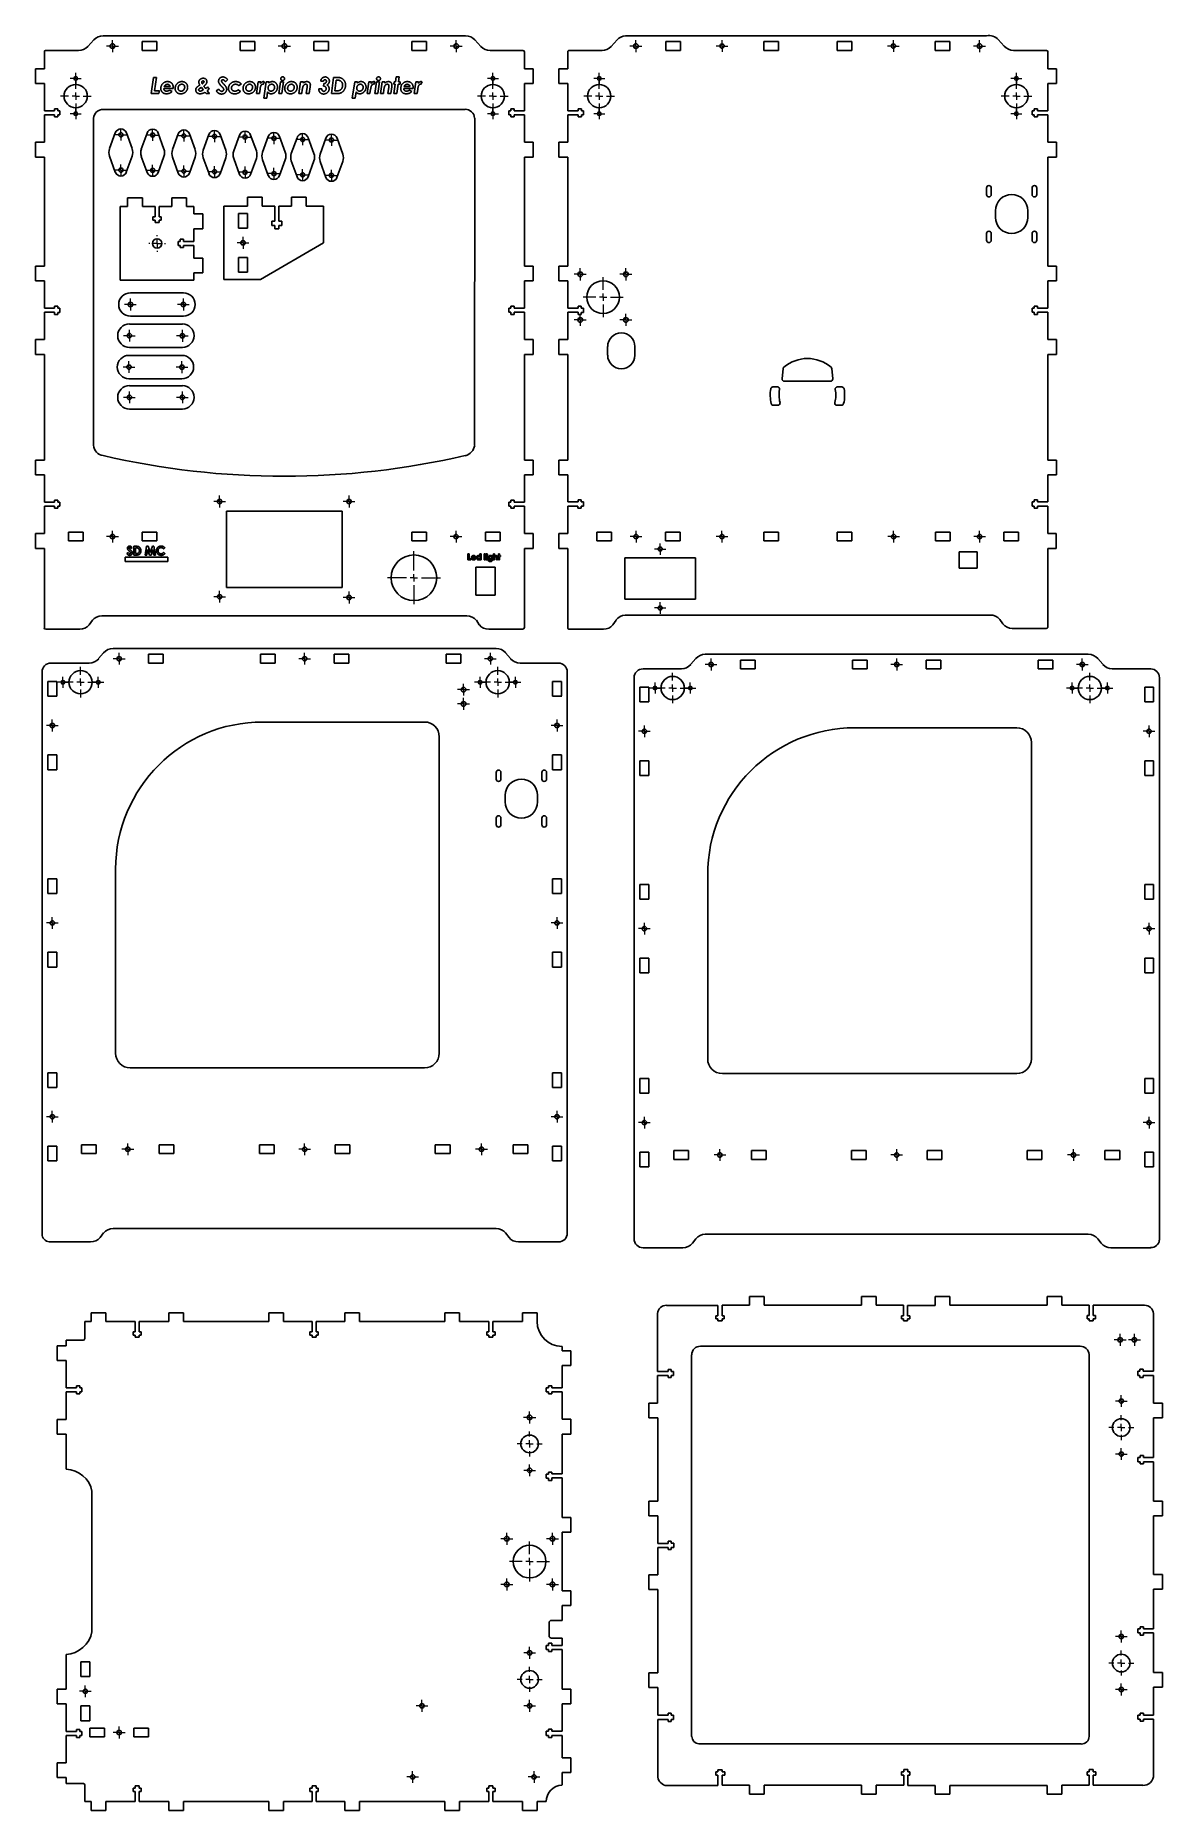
# Model space of a CAD drawing. Header units: millimetres. Extents: x 41 to 807, y -408 to 798.
import ezdxf

# ---------------------------------------------------------------- set-up
doc = ezdxf.new("R2010")
doc.units = ezdxf.units.MM

# ---------------------------------------------------------------- blocks, each defined once
blk = doc.blocks.new('SW_CENTERMARKSYMBOL_0')
at = {"color": 0, "linetype": 'Continuous', "lineweight": 18}
for p, q in [((-2.5, 0), (-4, 0)), ((0, 0), (-2.5, 0)), ((0, 2.5), (0, 4)), ((0, 0), (0, 2.5)), ((0, 0), (0, -2.5)), ((0, 0), (2.5, 0)), ((2.5, 0), (4, 0)), ((0, -2.5), (0, -4))]:
    blk.add_line(p, q, dxfattribs=at)
blk = doc.blocks.new('SW_CENTERMARKSYMBOL_1')
at = {"color": 0, "linetype": 'Continuous', "lineweight": 18}
for p, q in [((-2.5, 0), (-4, 0)), ((0, 0), (-2.5, 0)), ((0, 2.5), (0, 4)), ((0, 0), (0, 2.5)), ((0, 0), (0, -2.5)), ((0, 0), (2.5, 0)), ((2.5, 0), (4, 0)), ((0, -2.5), (0, -4))]:
    blk.add_line(p, q, dxfattribs=at)
blk = doc.blocks.new('SW_CENTERMARKSYMBOL_2')
at = {"color": 0, "linetype": 'Continuous', "lineweight": 18}
for p, q in [((-2.5, 0), (-4, 0)), ((0, 0), (-2.5, 0)), ((0, 2.5), (0, 4)), ((0, 0), (0, 2.5)), ((0, 0), (0, -2.5)), ((0, 0), (2.5, 0)), ((2.5, 0), (4, 0)), ((0, -2.5), (0, -4))]:
    blk.add_line(p, q, dxfattribs=at)
blk = doc.blocks.new('SW_CENTERMARKSYMBOL_3')
at = {"color": 0, "linetype": 'Continuous', "lineweight": 18}
for p, q in [((-2.5, 0), (-4.1, 0)), ((0, 0), (-2.5, 0)), ((0, 2.5), (0, 4.1)), ((0, 0), (0, 2.5)), ((0, 0), (0, -2.5)), ((0, 0), (2.5, 0)), ((2.5, 0), (4.1, 0)), ((0, -2.5), (0, -4.1))]:
    blk.add_line(p, q, dxfattribs=at)
blk = doc.blocks.new('SW_CENTERMARKSYMBOL_4')
at = {"color": 0, "linetype": 'Continuous', "lineweight": 18}
for p, q in [((-2.5, 0), (-4.1, 0)), ((0, 0), (-2.5, 0)), ((0, 2.5), (0, 4.1)), ((0, 0), (0, 2.5)), ((0, 0), (0, -2.5)), ((0, 0), (2.5, 0)), ((2.5, 0), (4.1, 0)), ((0, -2.5), (0, -4.1))]:
    blk.add_line(p, q, dxfattribs=at)
blk = doc.blocks.new('SW_CENTERMARKSYMBOL_5')
at = {"color": 0, "linetype": 'Continuous', "lineweight": 18}
for p, q in [((0, 5), (0, 18)), ((-5, 0), (-18, 0)), ((0, 0), (-2.5, 0)), ((0, 0), (0, 2.5)), ((0, 0), (0, -2.5)), ((0, 0), (2.5, 0)), ((5, 0), (18, 0)), ((0, -5), (0, -18))]:
    blk.add_line(p, q, dxfattribs=at)
blk = doc.blocks.new('SW_CENTERMARKSYMBOL_6')
at = {"color": 0, "linetype": 'Continuous', "lineweight": 18}
for p, q in [((-2.5, 0), (-4, 0)), ((0, 0), (-2.5, 0)), ((0, 2.5), (0, 4)), ((0, 0), (0, 2.5)), ((0, 0), (0, -2.5)), ((0, 0), (2.5, 0)), ((2.5, 0), (4, 0)), ((0, -2.5), (0, -4))]:
    blk.add_line(p, q, dxfattribs=at)
blk = doc.blocks.new('SW_CENTERMARKSYMBOL_7')
at = {"color": 0, "linetype": 'Continuous', "lineweight": 18}
for p, q in [((-2.5, 0), (-4.1, 0)), ((0, 0), (-2.5, 0)), ((0, 2.5), (0, 4.1)), ((0, 0), (0, 2.5)), ((0, 0), (0, -2.5)), ((0, 0), (2.5, 0)), ((2.5, 0), (4.1, 0)), ((0, -2.5), (0, -4.1))]:
    blk.add_line(p, q, dxfattribs=at)
blk = doc.blocks.new('SW_CENTERMARKSYMBOL_8')
at = {"color": 0, "linetype": 'Continuous', "lineweight": 18}
for p, q in [((-2.5, 0), (-4, 0)), ((0, 0), (-2.5, 0)), ((0, 2.5), (0, 4)), ((0, 0), (0, 2.5)), ((0, 0), (0, -2.5)), ((0, 0), (2.5, 0)), ((2.5, 0), (4, 0)), ((0, -2.5), (0, -4))]:
    blk.add_line(p, q, dxfattribs=at)
blk = doc.blocks.new('SW_CENTERMARKSYMBOL_9')
at = {"color": 0, "linetype": 'Continuous', "lineweight": 18}
for p, q in [((-2.5, 0), (-4, 0)), ((0, 0), (-2.5, 0)), ((0, 2.5), (0, 4)), ((0, 0), (0, 2.5)), ((0, 0), (0, -2.5)), ((0, 0), (2.5, 0)), ((2.5, 0), (4, 0)), ((0, -2.5), (0, -4))]:
    blk.add_line(p, q, dxfattribs=at)
blk = doc.blocks.new('SW_CENTERMARKSYMBOL_10')
at = {"color": 0, "linetype": 'Continuous', "lineweight": 18}
for p, q in [((-5, 0), (-10.4, 0)), ((0, 0), (-2.5, 0)), ((0, 5), (0, 10.4)), ((0, 0), (0, 2.5)), ((0, 0), (0, -2.5)), ((0, 0), (2.5, 0)), ((5, 0), (10.4, 0)), ((0, -5), (0, -10.4))]:
    blk.add_line(p, q, dxfattribs=at)
blk = doc.blocks.new('SW_CENTERMARKSYMBOL_11')
at = {"color": 0, "linetype": 'Continuous', "lineweight": 18}
for p, q in [((-5, 0), (-10.4, 0)), ((0, 0), (-2.5, 0)), ((0, 5), (0, 10.4)), ((0, 0), (0, 2.5)), ((0, 0), (0, -2.5)), ((0, 0), (2.5, 0)), ((5, 0), (10.4, 0)), ((0, -5), (0, -10.4))]:
    blk.add_line(p, q, dxfattribs=at)
blk = doc.blocks.new('SW_CENTERMARKSYMBOL_12')
at = {"color": 0, "linetype": 'Continuous', "lineweight": 18}
for p, q in [((-2.5, 0), (-3.75, 0)), ((0, 0), (-2.5, 0)), ((0, 2.5), (0, 3.75)), ((0, 0), (0, 2.5)), ((0, 0), (0, -2.5)), ((0, 0), (2.5, 0)), ((2.5, 0), (3.75, 0)), ((0, -2.5), (0, -3.75))]:
    blk.add_line(p, q, dxfattribs=at)
blk = doc.blocks.new('SW_CENTERMARKSYMBOL_13')
at = {"color": 0, "linetype": 'Continuous', "lineweight": 18}
for p, q in [((-2.5, 0), (-3.75, 0)), ((0, 0), (-2.5, 0)), ((0, 2.5), (0, 3.75)), ((0, 0), (0, 2.5)), ((0, 0), (0, -2.5)), ((0, 0), (2.5, 0)), ((2.5, 0), (3.75, 0)), ((0, -2.5), (0, -3.75))]:
    blk.add_line(p, q, dxfattribs=at)
blk = doc.blocks.new('SW_CENTERMARKSYMBOL_14')
at = {"color": 0, "linetype": 'Continuous', "lineweight": 18}
for p, q in [((-2.5, 0), (-3.75, 0)), ((0, 0), (-2.5, 0)), ((0, 2.5), (0, 3.75)), ((0, 0), (0, 2.5)), ((0, 0), (0, -2.5)), ((0, 0), (2.5, 0)), ((2.5, 0), (3.75, 0)), ((0, -2.5), (0, -3.75))]:
    blk.add_line(p, q, dxfattribs=at)
blk = doc.blocks.new('SW_CENTERMARKSYMBOL_15')
at = {"color": 0, "linetype": 'Continuous', "lineweight": 18}
for p, q in [((-2.5, 0), (-3.75, 0)), ((0, 0), (-2.5, 0)), ((0, 2.5), (0, 3.75)), ((0, 0), (0, 2.5)), ((0, 0), (0, -2.5)), ((0, 0), (2.5, 0)), ((2.5, 0), (3.75, 0)), ((0, -2.5), (0, -3.75))]:
    blk.add_line(p, q, dxfattribs=at)
blk = doc.blocks.new('SW_CENTERMARKSYMBOL_16')
at = {"color": 0, "linetype": 'Continuous', "lineweight": 18}
for p, q in [((-5, 0), (-10.4, 0)), ((0, 0), (-2.5, 0)), ((0, 5), (0, 10.4)), ((0, 0), (0, 2.5)), ((0, 0), (0, -2.5)), ((0, 0), (2.5, 0)), ((5, 0), (10.4, 0)), ((0, -5), (0, -10.4))]:
    blk.add_line(p, q, dxfattribs=at)
blk = doc.blocks.new('SW_CENTERMARKSYMBOL_17')
at = {"color": 0, "linetype": 'Continuous', "lineweight": 18}
for p, q in [((-5, 0), (-10.4, 0)), ((0, 0), (-2.5, 0)), ((0, 5), (0, 10.4)), ((0, 0), (0, 2.5)), ((0, 0), (0, -2.5)), ((0, 0), (2.5, 0)), ((5, 0), (10.4, 0)), ((0, -5), (0, -10.4))]:
    blk.add_line(p, q, dxfattribs=at)
blk = doc.blocks.new('SW_CENTERMARKSYMBOL_18')
at = {"color": 0, "linetype": 'Continuous', "lineweight": 18}
for p, q in [((-2.5, 0), (-4.1, 0)), ((0, 0), (-2.5, 0)), ((0, 2.5), (0, 4.1)), ((0, 0), (0, 2.5)), ((0, 0), (0, -2.5)), ((0, 0), (2.5, 0)), ((2.5, 0), (4.1, 0)), ((0, -2.5), (0, -4.1))]:
    blk.add_line(p, q, dxfattribs=at)
blk = doc.blocks.new('SW_CENTERMARKSYMBOL_19')
at = {"color": 0, "linetype": 'Continuous', "lineweight": 18}
for p, q in [((-2.5, 0), (-4.1, 0)), ((0, 0), (-2.5, 0)), ((0, 2.5), (0, 4.1)), ((0, 0), (0, 2.5)), ((0, 0), (0, -2.5)), ((0, 0), (2.5, 0)), ((2.5, 0), (4.1, 0)), ((0, -2.5), (0, -4.1))]:
    blk.add_line(p, q, dxfattribs=at)
blk = doc.blocks.new('SW_CENTERMARKSYMBOL_20')
at = {"color": 0, "linetype": 'Continuous', "lineweight": 18}
for p, q in [((-2.5, 0), (-4, 0)), ((0, 0), (-2.5, 0)), ((0, 2.5), (0, 4)), ((0, 0), (0, 2.5)), ((0, 0), (0, -2.5)), ((0, 0), (2.5, 0)), ((2.5, 0), (4, 0)), ((0, -2.5), (0, -4))]:
    blk.add_line(p, q, dxfattribs=at)
blk = doc.blocks.new('SW_CENTERMARKSYMBOL_21')
at = {"color": 0, "linetype": 'Continuous', "lineweight": 18}
for p, q in [((-2.5, 0), (-4, 0)), ((0, 0), (-2.5, 0)), ((0, 2.5), (0, 4)), ((0, 0), (0, 2.5)), ((0, 0), (0, -2.5)), ((0, 0), (2.5, 0)), ((2.5, 0), (4, 0)), ((0, -2.5), (0, -4))]:
    blk.add_line(p, q, dxfattribs=at)
blk = doc.blocks.new('SW_CENTERMARKSYMBOL_22')
at = {"color": 0, "linetype": 'Continuous', "lineweight": 18}
for p, q in [((-2.5, 0), (-4.1, 0)), ((0, 0), (-2.5, 0)), ((0, 2.5), (0, 4.1)), ((0, 0), (0, 2.5)), ((0, 0), (0, -2.5)), ((0, 0), (2.5, 0)), ((2.5, 0), (4.1, 0)), ((0, -2.5), (0, -4.1))]:
    blk.add_line(p, q, dxfattribs=at)
blk = doc.blocks.new('SW_CENTERMARKSYMBOL_23')
at = {"color": 0, "linetype": 'Continuous', "lineweight": 18}
for p, q in [((-2.5, 0), (-4.1, 0)), ((0, 0), (-2.5, 0)), ((0, 2.5), (0, 4.1)), ((0, 0), (0, 2.5)), ((0, 0), (0, -2.5)), ((0, 0), (2.5, 0)), ((2.5, 0), (4.1, 0)), ((0, -2.5), (0, -4.1))]:
    blk.add_line(p, q, dxfattribs=at)
blk = doc.blocks.new('SW_CENTERMARKSYMBOL_24')
at = {"color": 0, "linetype": 'Continuous', "lineweight": 18}
for p, q in [((-2.5, 0), (-4.1, 0)), ((0, 0), (-2.5, 0)), ((0, 2.5), (0, 4.1)), ((0, 0), (0, 2.5)), ((0, 0), (0, -2.5)), ((0, 0), (2.5, 0)), ((2.5, 0), (4.1, 0)), ((0, -2.5), (0, -4.1))]:
    blk.add_line(p, q, dxfattribs=at)
blk = doc.blocks.new('SW_CENTERMARKSYMBOL_25')
at = {"color": 0, "linetype": 'Continuous', "lineweight": 18}
for p, q in [((0, 5), (0, 13.6)), ((-5, 0), (-13.6, 0)), ((0, 0), (-2.5, 0)), ((0, 0), (0, 2.5)), ((0, 0), (0, -2.5)), ((0, 0), (2.5, 0)), ((5, 0), (13.6, 0)), ((0, -5), (0, -13.6))]:
    blk.add_line(p, q, dxfattribs=at)
blk = doc.blocks.new('SW_CENTERMARKSYMBOL_26')
at = {"color": 0, "linetype": 'Continuous', "lineweight": 18}
for p, q in [((-2.5, 0), (-4.1, 0)), ((0, 0), (-2.5, 0)), ((0, 2.5), (0, 4.1)), ((0, 0), (0, 2.5)), ((0, 0), (0, -2.5)), ((0, 0), (2.5, 0)), ((2.5, 0), (4.1, 0)), ((0, -2.5), (0, -4.1))]:
    blk.add_line(p, q, dxfattribs=at)
blk = doc.blocks.new('SW_CENTERMARKSYMBOL_27')
at = {"color": 0, "linetype": 'Continuous', "lineweight": 18}
for p, q in [((-2.5, 0), (-4, 0)), ((0, 0), (-2.5, 0)), ((0, 2.5), (0, 4)), ((0, 0), (0, 2.5)), ((0, 0), (0, -2.5)), ((0, 0), (2.5, 0)), ((2.5, 0), (4, 0)), ((0, -2.5), (0, -4))]:
    blk.add_line(p, q, dxfattribs=at)
blk = doc.blocks.new('SW_CENTERMARKSYMBOL_28')
at = {"color": 0, "linetype": 'Continuous', "lineweight": 18}
for p, q in [((-2.5, 0), (-4, 0)), ((0, 0), (-2.5, 0)), ((0, 2.5), (0, 4)), ((0, 0), (0, 2.5)), ((0, 0), (0, -2.5)), ((0, 0), (2.5, 0)), ((2.5, 0), (4, 0)), ((0, -2.5), (0, -4))]:
    blk.add_line(p, q, dxfattribs=at)
blk = doc.blocks.new('SW_CENTERMARKSYMBOL_29')
at = {"color": 0, "linetype": 'Continuous', "lineweight": 18}
for p, q in [((-2.5, 0), (-4, 0)), ((0, 0), (-2.5, 0)), ((0, 2.5), (0, 4)), ((0, 0), (0, 2.5)), ((0, 0), (0, -2.5)), ((0, 0), (2.5, 0)), ((2.5, 0), (4, 0)), ((0, -2.5), (0, -4))]:
    blk.add_line(p, q, dxfattribs=at)
blk = doc.blocks.new('SW_CENTERMARKSYMBOL_30')
at = {"color": 0, "linetype": 'Continuous', "lineweight": 18}
for p, q in [((-2.5, 0), (-4, 0)), ((0, 0), (-2.5, 0)), ((0, 2.5), (0, 4)), ((0, 0), (0, 2.5)), ((0, 0), (0, -2.5)), ((0, 0), (2.5, 0)), ((2.5, 0), (4, 0)), ((0, -2.5), (0, -4))]:
    blk.add_line(p, q, dxfattribs=at)
blk = doc.blocks.new('SW_CENTERMARKSYMBOL_31')
at = {"color": 0, "linetype": 'Continuous', "lineweight": 18}
for p, q in [((-2.5, 0), (-3.9, 0)), ((0, 0), (-2.5, 0)), ((0, 2.5), (0, 3.9)), ((0, 0), (0, 2.5)), ((0, 0), (0, -2.5)), ((0, 0), (2.5, 0)), ((2.5, 0), (3.9, 0)), ((0, -2.5), (0, -3.9))]:
    blk.add_line(p, q, dxfattribs=at)
blk = doc.blocks.new('SW_CENTERMARKSYMBOL_32')
at = {"color": 0, "linetype": 'Continuous', "lineweight": 18}
for p, q in [((-2.5, 0), (-3.9, 0)), ((0, 0), (-2.5, 0)), ((0, 2.5), (0, 3.9)), ((0, 0), (0, 2.5)), ((0, 0), (0, -2.5)), ((0, 0), (2.5, 0)), ((2.5, 0), (3.9, 0)), ((0, -2.5), (0, -3.9))]:
    blk.add_line(p, q, dxfattribs=at)
blk = doc.blocks.new('SW_CENTERMARKSYMBOL_33')
at = {"color": 0, "linetype": 'Continuous', "lineweight": 18}
for p, q in [((-2.5, 0), (-3.75, 0)), ((0, 0), (-2.5, 0)), ((0, 2.5), (0, 3.75)), ((0, 0), (0, 2.5)), ((0, 0), (0, -2.5)), ((0, 0), (2.5, 0)), ((2.5, 0), (3.75, 0)), ((0, -2.5), (0, -3.75))]:
    blk.add_line(p, q, dxfattribs=at)
blk = doc.blocks.new('SW_CENTERMARKSYMBOL_34')
at = {"color": 0, "linetype": 'Continuous', "lineweight": 18}
for p, q in [((-2.5, 0), (-3.75, 0)), ((0, 0), (-2.5, 0)), ((0, 2.5), (0, 3.75)), ((0, 0), (0, 2.5)), ((0, 0), (0, -2.5)), ((0, 0), (2.5, 0)), ((2.5, 0), (3.75, 0)), ((0, -2.5), (0, -3.75))]:
    blk.add_line(p, q, dxfattribs=at)
blk = doc.blocks.new('SW_CENTERMARKSYMBOL_35')
at = {"color": 0, "linetype": 'Continuous', "lineweight": 18}
for p, q in [((-2.5, 0), (-3.75, 0)), ((0, 0), (-2.5, 0)), ((0, 2.5), (0, 3.75)), ((0, 0), (0, 2.5)), ((0, 0), (0, -2.5)), ((0, 0), (2.5, 0)), ((2.5, 0), (3.75, 0)), ((0, -2.5), (0, -3.75))]:
    blk.add_line(p, q, dxfattribs=at)
blk = doc.blocks.new('SW_CENTERMARKSYMBOL_36')
at = {"color": 0, "linetype": 'Continuous', "lineweight": 18}
for p, q in [((-2.5, 0), (-3.75, 0)), ((0, 0), (-2.5, 0)), ((0, 2.5), (0, 3.75)), ((0, 0), (0, 2.5)), ((0, 0), (0, -2.5)), ((0, 0), (2.5, 0)), ((2.5, 0), (3.75, 0)), ((0, -2.5), (0, -3.75))]:
    blk.add_line(p, q, dxfattribs=at)
blk = doc.blocks.new('SW_CENTERMARKSYMBOL_37')
at = {"color": 0, "linetype": 'Continuous', "lineweight": 18}
for p, q in [((-2.5, 0), (-4.05, 0)), ((0, 0), (-2.5, 0)), ((0, 2.5), (0, 4.05)), ((0, 0), (0, 2.5)), ((0, 0), (0, -2.5)), ((0, 0), (2.5, 0)), ((2.5, 0), (4.05, 0)), ((0, -2.5), (0, -4.05))]:
    blk.add_line(p, q, dxfattribs=at)
blk = doc.blocks.new('SW_CENTERMARKSYMBOL_38')
at = {"color": 0, "linetype": 'Continuous', "lineweight": 18}
for p, q in [((-2.5, 0), (-4.05, 0)), ((0, 0), (-2.5, 0)), ((0, 2.5), (0, 4.05)), ((0, 0), (0, 2.5)), ((0, 0), (0, -2.5)), ((0, 0), (2.5, 0)), ((2.5, 0), (4.05, 0)), ((0, -2.5), (0, -4.05))]:
    blk.add_line(p, q, dxfattribs=at)
blk = doc.blocks.new('SW_CENTERMARKSYMBOL_39')
at = {"color": 0, "linetype": 'Continuous', "lineweight": 18}
for p, q in [((-5, 0), (-10.4, 0)), ((0, 0), (-2.5, 0)), ((0, 5), (0, 10.4)), ((0, 0), (0, 2.5)), ((0, 0), (0, -2.5)), ((0, 0), (2.5, 0)), ((5, 0), (10.4, 0)), ((0, -5), (0, -10.4))]:
    blk.add_line(p, q, dxfattribs=at)
blk = doc.blocks.new('SW_CENTERMARKSYMBOL_40')
at = {"color": 0, "linetype": 'Continuous', "lineweight": 18}
for p, q in [((-5, 0), (-10.4, 0)), ((0, 0), (-2.5, 0)), ((0, 5), (0, 10.4)), ((0, 0), (0, 2.5)), ((0, 0), (0, -2.5)), ((0, 0), (2.5, 0)), ((5, 0), (10.4, 0)), ((0, -5), (0, -10.4))]:
    blk.add_line(p, q, dxfattribs=at)
blk = doc.blocks.new('SW_CENTERMARKSYMBOL_41')
at = {"color": 0, "linetype": 'Continuous', "lineweight": 18}
for p, q in [((-2.5, 0), (-4, 0)), ((0, 0), (-2.5, 0)), ((0, 2.5), (0, 4)), ((0, 0), (0, 2.5)), ((0, 0), (0, -2.5)), ((0, 0), (2.5, 0)), ((2.5, 0), (4, 0)), ((0, -2.5), (0, -4))]:
    blk.add_line(p, q, dxfattribs=at)
blk = doc.blocks.new('SW_CENTERMARKSYMBOL_42')
at = {"color": 0, "linetype": 'Continuous', "lineweight": 18}
for p, q in [((-2.5, 0), (-4, 0)), ((0, 0), (-2.5, 0)), ((0, 2.5), (0, 4)), ((0, 0), (0, 2.5)), ((0, 0), (0, -2.5)), ((0, 0), (2.5, 0)), ((2.5, 0), (4, 0)), ((0, -2.5), (0, -4))]:
    blk.add_line(p, q, dxfattribs=at)
blk = doc.blocks.new('SW_CENTERMARKSYMBOL_43')
at = {"color": 0, "linetype": 'Continuous', "lineweight": 18}
for p, q in [((-2.5, 0), (-4, 0)), ((0, 0), (-2.5, 0)), ((0, 2.5), (0, 4)), ((0, 0), (0, 2.5)), ((0, 0), (0, -2.5)), ((0, 0), (2.5, 0)), ((2.5, 0), (4, 0)), ((0, -2.5), (0, -4))]:
    blk.add_line(p, q, dxfattribs=at)
blk = doc.blocks.new('SW_CENTERMARKSYMBOL_44')
at = {"color": 0, "linetype": 'Continuous', "lineweight": 18}
for p, q in [((-2.5, 0), (-4, 0)), ((0, 0), (-2.5, 0)), ((0, 2.5), (0, 4)), ((0, 0), (0, 2.5)), ((0, 0), (0, -2.5)), ((0, 0), (2.5, 0)), ((2.5, 0), (4, 0)), ((0, -2.5), (0, -4))]:
    blk.add_line(p, q, dxfattribs=at)
blk = doc.blocks.new('SW_CENTERMARKSYMBOL_45')
at = {"color": 0, "linetype": 'Continuous', "lineweight": 18}
for p, q in [((-2.5, 0), (-4, 0)), ((0, 0), (-2.5, 0)), ((0, 2.5), (0, 4)), ((0, 0), (0, 2.5)), ((0, 0), (0, -2.5)), ((0, 0), (2.5, 0)), ((2.5, 0), (4, 0)), ((0, -2.5), (0, -4))]:
    blk.add_line(p, q, dxfattribs=at)
blk = doc.blocks.new('SW_CENTERMARKSYMBOL_46')
at = {"color": 0, "linetype": 'Continuous', "lineweight": 18}
for p, q in [((-2.5, 0), (-4, 0)), ((0, 0), (-2.5, 0)), ((0, 2.5), (0, 4)), ((0, 0), (0, 2.5)), ((0, 0), (0, -2.5)), ((0, 0), (2.5, 0)), ((2.5, 0), (4, 0)), ((0, -2.5), (0, -4))]:
    blk.add_line(p, q, dxfattribs=at)
blk = doc.blocks.new('SW_CENTERMARKSYMBOL_47')
at = {"color": 0, "linetype": 'Continuous', "lineweight": 18}
for p, q in [((-2.5, 0), (-4, 0)), ((0, 0), (-2.5, 0)), ((0, 2.5), (0, 4)), ((0, 0), (0, 2.5)), ((0, 0), (0, -2.5)), ((0, 0), (2.5, 0)), ((2.5, 0), (4, 0)), ((0, -2.5), (0, -4))]:
    blk.add_line(p, q, dxfattribs=at)
blk = doc.blocks.new('SW_CENTERMARKSYMBOL_48')
at = {"color": 0, "linetype": 'Continuous', "lineweight": 18}
for p, q in [((-2.5, 0), (-4, 0)), ((0, 0), (-2.5, 0)), ((0, 2.5), (0, 4)), ((0, 0), (0, 2.5)), ((0, 0), (0, -2.5)), ((0, 0), (2.5, 0)), ((2.5, 0), (4, 0)), ((0, -2.5), (0, -4))]:
    blk.add_line(p, q, dxfattribs=at)
blk = doc.blocks.new('SW_CENTERMARKSYMBOL_49')
at = {"color": 0, "linetype": 'Continuous', "lineweight": 18}
for p, q in [((-2.5, 0), (-4, 0)), ((0, 0), (-2.5, 0)), ((0, 2.5), (0, 4)), ((0, 0), (0, 2.5)), ((0, 0), (0, -2.5)), ((0, 0), (2.5, 0)), ((2.5, 0), (4, 0)), ((0, -2.5), (0, -4))]:
    blk.add_line(p, q, dxfattribs=at)
blk = doc.blocks.new('SW_CENTERMARKSYMBOL_50')
at = {"color": 0, "linetype": 'Continuous', "lineweight": 18}
for p, q in [((-2.5, 0), (-4, 0)), ((0, 0), (-2.5, 0)), ((0, 2.5), (0, 4)), ((0, 0), (0, 2.5)), ((0, 0), (0, -2.5)), ((0, 0), (2.5, 0)), ((2.5, 0), (4, 0)), ((0, -2.5), (0, -4))]:
    blk.add_line(p, q, dxfattribs=at)
blk = doc.blocks.new('SW_CENTERMARKSYMBOL_51')
at = {"color": 0, "linetype": 'Continuous', "lineweight": 18}
for p, q in [((-2.5, 0), (-4, 0)), ((0, 0), (-2.5, 0)), ((0, 2.5), (0, 4)), ((0, 0), (0, 2.5)), ((0, 0), (0, -2.5)), ((0, 0), (2.5, 0)), ((2.5, 0), (4, 0)), ((0, -2.5), (0, -4))]:
    blk.add_line(p, q, dxfattribs=at)
blk = doc.blocks.new('SW_CENTERMARKSYMBOL_52')
at = {"color": 0, "linetype": 'Continuous', "lineweight": 18}
for p, q in [((-2.5, 0), (-4, 0)), ((0, 0), (-2.5, 0)), ((0, 2.5), (0, 4)), ((0, 0), (0, 2.5)), ((0, 0), (0, -2.5)), ((0, 0), (2.5, 0)), ((2.5, 0), (4, 0)), ((0, -2.5), (0, -4))]:
    blk.add_line(p, q, dxfattribs=at)
blk = doc.blocks.new('SW_CENTERMARKSYMBOL_53')
at = {"color": 0, "linetype": 'Continuous', "lineweight": 18}
for p, q in [((-2.5, 0), (-3.75, 0)), ((0, 0), (-2.5, 0)), ((0, 2.5), (0, 3.75)), ((0, 0), (0, 2.5)), ((0, 0), (0, -2.5)), ((0, 0), (2.5, 0)), ((2.5, 0), (3.75, 0)), ((0, -2.5), (0, -3.75))]:
    blk.add_line(p, q, dxfattribs=at)
blk = doc.blocks.new('SW_CENTERMARKSYMBOL_54')
at = {"color": 0, "linetype": 'Continuous', "lineweight": 18}
for p, q in [((-2.5, 0), (-3.75, 0)), ((0, 0), (-2.5, 0)), ((0, 2.5), (0, 3.75)), ((0, 0), (0, 2.5)), ((0, 0), (0, -2.5)), ((0, 0), (2.5, 0)), ((2.5, 0), (3.75, 0)), ((0, -2.5), (0, -3.75))]:
    blk.add_line(p, q, dxfattribs=at)
blk = doc.blocks.new('SW_CENTERMARKSYMBOL_55')
at = {"color": 0, "linetype": 'Continuous', "lineweight": 18}
for p, q in [((-2.5, 0), (-3.75, 0)), ((0, 0), (-2.5, 0)), ((0, 2.5), (0, 3.75)), ((0, 0), (0, 2.5)), ((0, 0), (0, -2.5)), ((0, 0), (2.5, 0)), ((2.5, 0), (3.75, 0)), ((0, -2.5), (0, -3.75))]:
    blk.add_line(p, q, dxfattribs=at)
blk = doc.blocks.new('SW_CENTERMARKSYMBOL_56')
at = {"color": 0, "linetype": 'Continuous', "lineweight": 18}
for p, q in [((-2.5, 0), (-3.75, 0)), ((0, 0), (-2.5, 0)), ((0, 2.5), (0, 3.75)), ((0, 0), (0, 2.5)), ((0, 0), (0, -2.5)), ((0, 0), (2.5, 0)), ((2.5, 0), (3.75, 0)), ((0, -2.5), (0, -3.75))]:
    blk.add_line(p, q, dxfattribs=at)
blk = doc.blocks.new('SW_CENTERMARKSYMBOL_57')
at = {"color": 0, "linetype": 'Continuous', "lineweight": 18}
for p, q in [((-2.5, 0), (-4, 0)), ((0, 0), (-2.5, 0)), ((0, 2.5), (0, 4)), ((0, 0), (0, 2.5)), ((0, 0), (0, -2.5)), ((0, 0), (2.5, 0)), ((2.5, 0), (4, 0)), ((0, -2.5), (0, -4))]:
    blk.add_line(p, q, dxfattribs=at)
blk = doc.blocks.new('SW_CENTERMARKSYMBOL_58')
at = {"color": 0, "linetype": 'Continuous', "lineweight": 18}
for p, q in [((-2.5, 0), (-4, 0)), ((0, 0), (-2.5, 0)), ((0, 2.5), (0, 4)), ((0, 0), (0, 2.5)), ((0, 0), (0, -2.5)), ((0, 0), (2.5, 0)), ((2.5, 0), (4, 0)), ((0, -2.5), (0, -4))]:
    blk.add_line(p, q, dxfattribs=at)
blk = doc.blocks.new('SW_CENTERMARKSYMBOL_59')
at = {"color": 0, "linetype": 'Continuous', "lineweight": 18}
for p, q in [((-2.5, 0), (-4, 0)), ((0, 0), (-2.5, 0)), ((0, 2.5), (0, 4)), ((0, 0), (0, 2.5)), ((0, 0), (0, -2.5)), ((0, 0), (2.5, 0)), ((2.5, 0), (4, 0)), ((0, -2.5), (0, -4))]:
    blk.add_line(p, q, dxfattribs=at)
blk = doc.blocks.new('SW_CENTERMARKSYMBOL_60')
at = {"color": 0, "linetype": 'Continuous', "lineweight": 18}
for p, q in [((-2.5, 0), (-4, 0)), ((0, 0), (-2.5, 0)), ((0, 2.5), (0, 4)), ((0, 0), (0, 2.5)), ((0, 0), (0, -2.5)), ((0, 0), (2.5, 0)), ((2.5, 0), (4, 0)), ((0, -2.5), (0, -4))]:
    blk.add_line(p, q, dxfattribs=at)
blk = doc.blocks.new('SW_CENTERMARKSYMBOL_61')
at = {"color": 0, "linetype": 'Continuous', "lineweight": 18}
for p, q in [((-2.5, 0), (-4, 0)), ((0, 0), (-2.5, 0)), ((0, 2.5), (0, 4)), ((0, 0), (0, 2.5)), ((0, 0), (0, -2.5)), ((0, 0), (2.5, 0)), ((2.5, 0), (4, 0)), ((0, -2.5), (0, -4))]:
    blk.add_line(p, q, dxfattribs=at)
blk = doc.blocks.new('SW_CENTERMARKSYMBOL_62')
at = {"color": 0, "linetype": 'Continuous', "lineweight": 18}
for p, q in [((-2.5, 0), (-4, 0)), ((0, 0), (-2.5, 0)), ((0, 2.5), (0, 4)), ((0, 0), (0, 2.5)), ((0, 0), (0, -2.5)), ((0, 0), (2.5, 0)), ((2.5, 0), (4, 0)), ((0, -2.5), (0, -4))]:
    blk.add_line(p, q, dxfattribs=at)
blk = doc.blocks.new('SW_CENTERMARKSYMBOL_63')
at = {"color": 0, "linetype": 'Continuous', "lineweight": 18}
for p, q in [((-2.5, 0), (-4, 0)), ((0, 0), (-2.5, 0)), ((0, 2.5), (0, 4)), ((0, 0), (0, 2.5)), ((0, 0), (0, -2.5)), ((0, 0), (2.5, 0)), ((2.5, 0), (4, 0)), ((0, -2.5), (0, -4))]:
    blk.add_line(p, q, dxfattribs=at)
blk = doc.blocks.new('SW_CENTERMARKSYMBOL_64')
at = {"color": 0, "linetype": 'Continuous', "lineweight": 18}
for p, q in [((-5, 0), (-10.4, 0)), ((0, 0), (-2.5, 0)), ((0, 5), (0, 10.4)), ((0, 0), (0, 2.5)), ((0, 0), (0, -2.5)), ((0, 0), (2.5, 0)), ((5, 0), (10.4, 0)), ((0, -5), (0, -10.4))]:
    blk.add_line(p, q, dxfattribs=at)
blk = doc.blocks.new('SW_CENTERMARKSYMBOL_65')
at = {"color": 0, "linetype": 'Continuous', "lineweight": 18}
for p, q in [((-2.5, 0), (-4, 0)), ((0, 0), (-2.5, 0)), ((0, 2.5), (0, 4)), ((0, 0), (0, 2.5)), ((0, 0), (0, -2.5)), ((0, 0), (2.5, 0)), ((2.5, 0), (4, 0)), ((0, -2.5), (0, -4))]:
    blk.add_line(p, q, dxfattribs=at)
blk = doc.blocks.new('SW_CENTERMARKSYMBOL_66')
at = {"color": 0, "linetype": 'Continuous', "lineweight": 18}
for p, q in [((-2.5, 0), (-4, 0)), ((0, 0), (-2.5, 0)), ((0, 2.5), (0, 4)), ((0, 0), (0, 2.5)), ((0, 0), (0, -2.5)), ((0, 0), (2.5, 0)), ((2.5, 0), (4, 0)), ((0, -2.5), (0, -4))]:
    blk.add_line(p, q, dxfattribs=at)
blk = doc.blocks.new('SW_CENTERMARKSYMBOL_67')
at = {"color": 0, "linetype": 'Continuous', "lineweight": 18}
for p, q in [((-2.5, 0), (-4, 0)), ((0, 0), (-2.5, 0)), ((0, 2.5), (0, 4)), ((0, 0), (0, 2.5)), ((0, 0), (0, -2.5)), ((0, 0), (2.5, 0)), ((2.5, 0), (4, 0)), ((0, -2.5), (0, -4))]:
    blk.add_line(p, q, dxfattribs=at)
blk = doc.blocks.new('SW_CENTERMARKSYMBOL_68')
at = {"color": 0, "linetype": 'Continuous', "lineweight": 18}
for p, q in [((-2.5, 0), (-4, 0)), ((0, 0), (-2.5, 0)), ((0, 2.5), (0, 4)), ((0, 0), (0, 2.5)), ((0, 0), (0, -2.5)), ((0, 0), (2.5, 0)), ((2.5, 0), (4, 0)), ((0, -2.5), (0, -4))]:
    blk.add_line(p, q, dxfattribs=at)
blk = doc.blocks.new('SW_CENTERMARKSYMBOL_69')
at = {"color": 0, "linetype": 'Continuous', "lineweight": 18}
for p, q in [((-2.5, 0), (-4, 0)), ((0, 0), (-2.5, 0)), ((0, 2.5), (0, 4)), ((0, 0), (0, 2.5)), ((0, 0), (0, -2.5)), ((0, 0), (2.5, 0)), ((2.5, 0), (4, 0)), ((0, -2.5), (0, -4))]:
    blk.add_line(p, q, dxfattribs=at)
blk = doc.blocks.new('SW_CENTERMARKSYMBOL_70')
at = {"color": 0, "linetype": 'Continuous', "lineweight": 18}
for p, q in [((-5, 0), (-10.4, 0)), ((0, 0), (-2.5, 0)), ((0, 5), (0, 10.4)), ((0, 0), (0, 2.5)), ((0, 0), (0, -2.5)), ((0, 0), (2.5, 0)), ((5, 0), (10.4, 0)), ((0, -5), (0, -10.4))]:
    blk.add_line(p, q, dxfattribs=at)
blk = doc.blocks.new('SW_CENTERMARKSYMBOL_71')
at = {"color": 0, "linetype": 'Continuous', "lineweight": 18}
for p, q in [((-2.5, 0), (-3.75, 0)), ((0, 0), (-2.5, 0)), ((0, 2.5), (0, 3.75)), ((0, 0), (0, 2.5)), ((0, 0), (0, -2.5)), ((0, 0), (2.5, 0)), ((2.5, 0), (3.75, 0)), ((0, -2.5), (0, -3.75))]:
    blk.add_line(p, q, dxfattribs=at)
blk = doc.blocks.new('SW_CENTERMARKSYMBOL_72')
at = {"color": 0, "linetype": 'Continuous', "lineweight": 18}
for p, q in [((-2.5, 0), (-3.75, 0)), ((0, 0), (-2.5, 0)), ((0, 2.5), (0, 3.75)), ((0, 0), (0, 2.5)), ((0, 0), (0, -2.5)), ((0, 0), (2.5, 0)), ((2.5, 0), (3.75, 0)), ((0, -2.5), (0, -3.75))]:
    blk.add_line(p, q, dxfattribs=at)
blk = doc.blocks.new('SW_CENTERMARKSYMBOL_73')
at = {"color": 0, "linetype": 'Continuous', "lineweight": 18}
for p, q in [((-2.5, 0), (-3.75, 0)), ((0, 0), (-2.5, 0)), ((0, 2.5), (0, 3.75)), ((0, 0), (0, 2.5)), ((0, 0), (0, -2.5)), ((0, 0), (2.5, 0)), ((2.5, 0), (3.75, 0)), ((0, -2.5), (0, -3.75))]:
    blk.add_line(p, q, dxfattribs=at)
blk = doc.blocks.new('SW_CENTERMARKSYMBOL_74')
at = {"color": 0, "linetype": 'Continuous', "lineweight": 18}
for p, q in [((-2.5, 0), (-3.75, 0)), ((0, 0), (-2.5, 0)), ((0, 2.5), (0, 3.75)), ((0, 0), (0, 2.5)), ((0, 0), (0, -2.5)), ((0, 0), (2.5, 0)), ((2.5, 0), (3.75, 0)), ((0, -2.5), (0, -3.75))]:
    blk.add_line(p, q, dxfattribs=at)
blk = doc.blocks.new('SW_CENTERMARKSYMBOL_75')
at = {"color": 0, "linetype": 'Continuous', "lineweight": 18}
for p, q in [((-5, 0), (-8.5, 0)), ((0, 0), (-2.5, 0)), ((0, 5), (0, 8.5)), ((0, 0), (0, 2.5)), ((0, 0), (0, -2.5)), ((0, 0), (2.5, 0)), ((5, 0), (8.5, 0)), ((0, -5), (0, -8.5))]:
    blk.add_line(p, q, dxfattribs=at)
blk = doc.blocks.new('SW_CENTERMARKSYMBOL_76')
at = {"color": 0, "linetype": 'Continuous', "lineweight": 18}
for p, q in [((-2.5, 0), (-4.1, 0)), ((0, 0), (-2.5, 0)), ((0, 2.5), (0, 4.1)), ((0, 0), (0, 2.5)), ((0, 0), (0, -2.5)), ((0, 0), (2.5, 0)), ((2.5, 0), (4.1, 0)), ((0, -2.5), (0, -4.1))]:
    blk.add_line(p, q, dxfattribs=at)
blk = doc.blocks.new('SW_CENTERMARKSYMBOL_77')
at = {"color": 0, "linetype": 'Continuous', "lineweight": 18}
for p, q in [((-2.5, 0), (-4.05, 0)), ((0, 0), (-2.5, 0)), ((0, 2.5), (0, 4.05)), ((0, 0), (0, 2.5)), ((0, 0), (0, -2.5)), ((0, 0), (2.5, 0)), ((2.5, 0), (4.05, 0)), ((0, -2.5), (0, -4.05))]:
    blk.add_line(p, q, dxfattribs=at)
blk = doc.blocks.new('SW_CENTERMARKSYMBOL_78')
at = {"color": 0, "linetype": 'Continuous', "lineweight": 18}
for p, q in [((-2.5, 0), (-4.1, 0)), ((0, 0), (-2.5, 0)), ((0, 2.5), (0, 4.1)), ((0, 0), (0, 2.5)), ((0, 0), (0, -2.5)), ((0, 0), (2.5, 0)), ((2.5, 0), (4.1, 0)), ((0, -2.5), (0, -4.1))]:
    blk.add_line(p, q, dxfattribs=at)
blk = doc.blocks.new('SW_CENTERMARKSYMBOL_79')
at = {"color": 0, "linetype": 'Continuous', "lineweight": 18}
for p, q in [((-2.5, 0), (-4.05, 0)), ((0, 0), (-2.5, 0)), ((0, 2.5), (0, 4.05)), ((0, 0), (0, 2.5)), ((0, 0), (0, -2.5)), ((0, 0), (2.5, 0)), ((2.5, 0), (4.05, 0)), ((0, -2.5), (0, -4.05))]:
    blk.add_line(p, q, dxfattribs=at)
blk = doc.blocks.new('SW_CENTERMARKSYMBOL_80')
at = {"color": 0, "linetype": 'Continuous', "lineweight": 18}
for p, q in [((-2.5, 0), (-4.1, 0)), ((0, 0), (-2.5, 0)), ((0, 2.5), (0, 4.1)), ((0, 0), (0, 2.5)), ((0, 0), (0, -2.5)), ((0, 0), (2.5, 0)), ((2.5, 0), (4.1, 0)), ((0, -2.5), (0, -4.1))]:
    blk.add_line(p, q, dxfattribs=at)
blk = doc.blocks.new('SW_CENTERMARKSYMBOL_81')
at = {"color": 0, "linetype": 'Continuous', "lineweight": 18}
for p, q in [((-2.5, 0), (-4.1, 0)), ((0, 0), (-2.5, 0)), ((0, 2.5), (0, 4.1)), ((0, 0), (0, 2.5)), ((0, 0), (0, -2.5)), ((0, 0), (2.5, 0)), ((2.5, 0), (4.1, 0)), ((0, -2.5), (0, -4.1))]:
    blk.add_line(p, q, dxfattribs=at)
blk = doc.blocks.new('SW_CENTERMARKSYMBOL_82')
at = {"color": 0, "linetype": 'Continuous', "lineweight": 18}
for p, q in [((0, 5), (0, 13.6)), ((-5, 0), (-13.6, 0)), ((0, 0), (-2.5, 0)), ((0, 0), (0, 2.5)), ((0, 0), (0, -2.5)), ((0, 0), (2.5, 0)), ((5, 0), (13.6, 0)), ((0, -5), (0, -13.6))]:
    blk.add_line(p, q, dxfattribs=at)
blk = doc.blocks.new('SW_CENTERMARKSYMBOL_83')
at = {"color": 0, "linetype": 'Continuous', "lineweight": 18}
for p, q in [((-2.5, 0), (-4.1, 0)), ((0, 0), (-2.5, 0)), ((0, 2.5), (0, 4.1)), ((0, 0), (0, 2.5)), ((0, 0), (0, -2.5)), ((0, 0), (2.5, 0)), ((2.5, 0), (4.1, 0)), ((0, -2.5), (0, -4.1))]:
    blk.add_line(p, q, dxfattribs=at)
blk = doc.blocks.new('SW_CENTERMARKSYMBOL_84')
at = {"color": 0, "linetype": 'Continuous', "lineweight": 18}
for p, q in [((-5, 0), (-8.5, 0)), ((0, 0), (-2.5, 0)), ((0, 5), (0, 8.5)), ((0, 0), (0, 2.5)), ((0, 0), (0, -2.5)), ((0, 0), (2.5, 0)), ((5, 0), (8.5, 0)), ((0, -5), (0, -8.5))]:
    blk.add_line(p, q, dxfattribs=at)
blk = doc.blocks.new('SW_CENTERMARKSYMBOL_85')
at = {"color": 0, "linetype": 'Continuous', "lineweight": 18}
for p, q in [((-2.5, 0), (-4, 0)), ((0, 0), (-2.5, 0)), ((0, 2.5), (0, 4)), ((0, 0), (0, 2.5)), ((0, 0), (0, -2.5)), ((0, 0), (2.5, 0)), ((2.5, 0), (4, 0)), ((0, -2.5), (0, -4))]:
    blk.add_line(p, q, dxfattribs=at)
blk = doc.blocks.new('SW_CENTERMARKSYMBOL_86')
at = {"color": 0, "linetype": 'Continuous', "lineweight": 18}
for p, q in [((-2.5, 0), (-4, 0)), ((0, 0), (-2.5, 0)), ((0, 2.5), (0, 4)), ((0, 0), (0, 2.5)), ((0, 0), (0, -2.5)), ((0, 0), (2.5, 0)), ((2.5, 0), (4, 0)), ((0, -2.5), (0, -4))]:
    blk.add_line(p, q, dxfattribs=at)
blk = doc.blocks.new('SW_CENTERMARKSYMBOL_87')
at = {"color": 0, "linetype": 'Continuous', "lineweight": 18}
for p, q in [((-2.5, 0), (-4, 0)), ((0, 0), (-2.5, 0)), ((0, 2.5), (0, 4)), ((0, 0), (0, 2.5)), ((0, 0), (0, -2.5)), ((0, 0), (2.5, 0)), ((2.5, 0), (4, 0)), ((0, -2.5), (0, -4))]:
    blk.add_line(p, q, dxfattribs=at)
blk = doc.blocks.new('SW_CENTERMARKSYMBOL_88')
at = {"color": 0, "linetype": 'Continuous', "lineweight": 18}
for p, q in [((-2.5, 0), (-4, 0)), ((0, 0), (-2.5, 0)), ((0, 2.5), (0, 4)), ((0, 0), (0, 2.5)), ((0, 0), (0, -2.5)), ((0, 0), (2.5, 0)), ((2.5, 0), (4, 0)), ((0, -2.5), (0, -4))]:
    blk.add_line(p, q, dxfattribs=at)
blk = doc.blocks.new('SW_CENTERMARKSYMBOL_89')
at = {"color": 0, "linetype": 'Continuous', "lineweight": 18}
for p, q in [((-2.5, 0), (-4, 0)), ((0, 0), (-2.5, 0)), ((0, 2.5), (0, 4)), ((0, 0), (0, 2.5)), ((0, 0), (0, -2.5)), ((0, 0), (2.5, 0)), ((2.5, 0), (4, 0)), ((0, -2.5), (0, -4))]:
    blk.add_line(p, q, dxfattribs=at)
blk = doc.blocks.new('SW_CENTERMARKSYMBOL_90')
at = {"color": 0, "linetype": 'Continuous', "lineweight": 18}
for p, q in [((-2.5, 0), (-4, 0)), ((0, 0), (-2.5, 0)), ((0, 2.5), (0, 4)), ((0, 0), (0, 2.5)), ((0, 0), (0, -2.5)), ((0, 0), (2.5, 0)), ((2.5, 0), (4, 0)), ((0, -2.5), (0, -4))]:
    blk.add_line(p, q, dxfattribs=at)
blk = doc.blocks.new('SW_CENTERMARKSYMBOL_91')
at = {"color": 0, "linetype": 'Continuous', "lineweight": 18}
for p, q in [((-2.5, 0), (-3.999777, 0)), ((0, 0), (-2.5, 0)), ((0, 2.5), (0, 3.999777)), ((0, 0), (0, 2.5)), ((0, 0), (0, -2.5)), ((0, 0), (2.5, 0)), ((2.5, 0), (3.999777, 0)), ((0, -2.5), (0, -3.999777))]:
    blk.add_line(p, q, dxfattribs=at)
blk = doc.blocks.new('SW_CENTERMARKSYMBOL_92')
at = {"color": 0, "linetype": 'Continuous', "lineweight": 18}
for p, q in [((-2.5, 0), (-3.999777, 0)), ((0, 0), (-2.5, 0)), ((0, 2.5), (0, 3.999777)), ((0, 0), (0, 2.5)), ((0, 0), (0, -2.5)), ((0, 0), (2.5, 0)), ((2.5, 0), (3.999777, 0)), ((0, -2.5), (0, -3.999777))]:
    blk.add_line(p, q, dxfattribs=at)
blk = doc.blocks.new('SW_CENTERMARKSYMBOL_93')
at = {"color": 0, "linetype": 'Continuous', "lineweight": 18}
for p, q in [((-5, 0), (-8.499106, 0)), ((0, 0), (-2.5, 0)), ((0, 5), (0, 8.499106)), ((0, 0), (0, 2.5)), ((0, 0), (0, -2.5)), ((0, 0), (2.5, 0)), ((5, 0), (8.499106, 0)), ((0, -5), (0, -8.499106))]:
    blk.add_line(p, q, dxfattribs=at)
blk = doc.blocks.new('SW_CENTERMARKSYMBOL_94')
at = {"color": 0, "linetype": 'Continuous', "lineweight": 18}
for p, q in [((-2.5, 0), (-3.999777, 0)), ((0, 0), (-2.5, 0)), ((0, 2.5), (0, 3.999777)), ((0, 0), (0, 2.5)), ((0, 0), (0, -2.5)), ((0, 0), (2.5, 0)), ((2.5, 0), (3.999777, 0)), ((0, -2.5), (0, -3.999777))]:
    blk.add_line(p, q, dxfattribs=at)
blk = doc.blocks.new('SW_CENTERMARKSYMBOL_95')
at = {"color": 0, "linetype": 'Continuous', "lineweight": 18}
for p, q in [((-5, 0), (-8.499106, 0)), ((0, 0), (-2.5, 0)), ((0, 5), (0, 8.499106)), ((0, 0), (0, 2.5)), ((0, 0), (0, -2.5)), ((0, 0), (2.5, 0)), ((5, 0), (8.499106, 0)), ((0, -5), (0, -8.499106))]:
    blk.add_line(p, q, dxfattribs=at)
blk = doc.blocks.new('SW_CENTERMARKSYMBOL_96')
at = {"color": 0, "linetype": 'Continuous', "lineweight": 18}
for p, q in [((-2.5, 0), (-3.999777, 0)), ((0, 0), (-2.5, 0)), ((0, 2.5), (0, 3.999777)), ((0, 0), (0, 2.5)), ((0, 0), (0, -2.5)), ((0, 0), (2.5, 0)), ((2.5, 0), (3.999777, 0)), ((0, -2.5), (0, -3.999777))]:
    blk.add_line(p, q, dxfattribs=at)
blk = doc.blocks.new('SW_CENTERMARKSYMBOL_97')
at = {"color": 0, "linetype": 'Continuous', "lineweight": 18}
for p, q in [((-2.5, 0), (-4.049769, 0)), ((0, 0), (-2.5, 0)), ((0, 2.5), (0, 4.049769)), ((0, 0), (0, 2.5)), ((0, 0), (0, -2.5)), ((0, 0), (2.5, 0)), ((2.5, 0), (4.049769, 0)), ((0, -2.5), (0, -4.049769))]:
    blk.add_line(p, q, dxfattribs=at)
blk = doc.blocks.new('SW_CENTERMARKSYMBOL_98')
at = {"color": 0, "linetype": 'Continuous', "lineweight": 18}
for p, q in [((-2.5, 0), (-4.049769, 0)), ((0, 0), (-2.5, 0)), ((0, 2.5), (0, 4.049769)), ((0, 0), (0, 2.5)), ((0, 0), (0, -2.5)), ((0, 0), (2.5, 0)), ((2.5, 0), (4.049769, 0)), ((0, -2.5), (0, -4.049769))]:
    blk.add_line(p, q, dxfattribs=at)
blk = doc.blocks.new('SW_CENTERMARKSYMBOL_99')
at = {"color": 0, "linetype": 'Continuous', "lineweight": 18}
for p, q in [((-2.5, 0), (-3.9, 0)), ((0, 0), (-2.5, 0)), ((0, 2.5), (0, 3.9)), ((0, 0), (0, 2.5)), ((0, 0), (0, -2.5)), ((0, 0), (2.5, 0)), ((2.5, 0), (3.9, 0)), ((0, -2.5), (0, -3.9))]:
    blk.add_line(p, q, dxfattribs=at)
blk = doc.blocks.new('SW_CENTERMARKSYMBOL_100')
at = {"color": 0, "linetype": 'Continuous', "lineweight": 18}
for p, q in [((-2.5, 0), (-3.9, 0)), ((0, 0), (-2.5, 0)), ((0, 2.5), (0, 3.9)), ((0, 0), (0, 2.5)), ((0, 0), (0, -2.5)), ((0, 0), (2.5, 0)), ((2.5, 0), (3.9, 0)), ((0, -2.5), (0, -3.9))]:
    blk.add_line(p, q, dxfattribs=at)
blk = doc.blocks.new('SW_CENTERMARKSYMBOL_101')
at = {"color": 0, "linetype": 'Continuous', "lineweight": 18}
for p, q in [((-2.5, 0), (-3.9, 0)), ((0, 0), (-2.5, 0)), ((0, 2.5), (0, 3.9)), ((0, 0), (0, 2.5)), ((0, 0), (0, -2.5)), ((0, 0), (2.5, 0)), ((2.5, 0), (3.9, 0)), ((0, -2.5), (0, -3.9))]:
    blk.add_line(p, q, dxfattribs=at)
blk = doc.blocks.new('SW_CENTERMARKSYMBOL_102')
at = {"color": 0, "linetype": 'Continuous', "lineweight": 18}
for p, q in [((-2.5, 0), (-3.9, 0)), ((0, 0), (-2.5, 0)), ((0, 2.5), (0, 3.9)), ((0, 0), (0, 2.5)), ((0, 0), (0, -2.5)), ((0, 0), (2.5, 0)), ((2.5, 0), (3.9, 0)), ((0, -2.5), (0, -3.9))]:
    blk.add_line(p, q, dxfattribs=at)
blk = doc.blocks.new('SW_CENTERMARKSYMBOL_103')
at = {"color": 0, "linetype": 'Continuous', "lineweight": 0}
for p, q in [((-2.5, 0), (-3.9, 0)), ((0, 0), (-2.5, 0)), ((0, 2.5), (0, 3.9)), ((0, 0), (0, 2.5)), ((0, 0), (0, -2.5)), ((0, 0), (2.5, 0)), ((2.5, 0), (3.9, 0)), ((0, -2.5), (0, -3.9))]:
    blk.add_line(p, q, dxfattribs=at)
blk = doc.blocks.new('SW_CENTERMARKSYMBOL_104')
at = {"color": 0, "linetype": 'Continuous', "lineweight": 0}
for p, q in [((-2.5, 0), (-3.9, 0)), ((0, 0), (-2.5, 0)), ((0, 2.5), (0, 3.9)), ((0, 0), (0, 2.5)), ((0, 0), (0, -2.5)), ((0, 0), (2.5, 0)), ((2.5, 0), (3.9, 0)), ((0, -2.5), (0, -3.9))]:
    blk.add_line(p, q, dxfattribs=at)
blk = doc.blocks.new('SW_CENTERMARKSYMBOL_105')
at = {"color": 0, "linetype": 'Continuous', "lineweight": 0}
for p, q in [((-2.5, 0), (-3.9, 0)), ((0, 0), (-2.5, 0)), ((0, 2.5), (0, 3.9)), ((0, 0), (0, 2.5)), ((0, 0), (0, -2.5)), ((0, 0), (2.5, 0)), ((2.5, 0), (3.9, 0)), ((0, -2.5), (0, -3.9))]:
    blk.add_line(p, q, dxfattribs=at)
blk = doc.blocks.new('SW_CENTERMARKSYMBOL_106')
at = {"color": 0, "linetype": 'Continuous', "lineweight": 0}
for p, q in [((-2.5, 0), (-3.9, 0)), ((0, 0), (-2.5, 0)), ((0, 2.5), (0, 3.9)), ((0, 0), (0, 2.5)), ((0, 0), (0, -2.5)), ((0, 0), (2.5, 0)), ((2.5, 0), (3.9, 0)), ((0, -2.5), (0, -3.9))]:
    blk.add_line(p, q, dxfattribs=at)
blk = doc.blocks.new('SW_CENTERMARKSYMBOL_107')
at = {"color": 0, "linetype": 'Continuous', "lineweight": 0}
for p, q in [((-2.5, 0), (-3.9, 0)), ((0, 0), (-2.5, 0)), ((0, 2.5), (0, 3.9)), ((0, 0), (0, 2.5)), ((0, 0), (0, -2.5)), ((0, 0), (2.5, 0)), ((2.5, 0), (3.9, 0)), ((0, -2.5), (0, -3.9))]:
    blk.add_line(p, q, dxfattribs=at)
blk = doc.blocks.new('SW_CENTERMARKSYMBOL_108')
at = {"color": 0, "linetype": 'Continuous', "lineweight": 0}
for p, q in [((-2.5, 0), (-3.9, 0)), ((0, 0), (-2.5, 0)), ((0, 2.5), (0, 3.9)), ((0, 0), (0, 2.5)), ((0, 0), (0, -2.5)), ((0, 0), (2.5, 0)), ((2.5, 0), (3.9, 0)), ((0, -2.5), (0, -3.9))]:
    blk.add_line(p, q, dxfattribs=at)
blk = doc.blocks.new('SW_CENTERMARKSYMBOL_109')
at = {"color": 0, "linetype": 'Continuous', "lineweight": 0}
for p, q in [((-2.5, 0), (-3.9, 0)), ((0, 0), (-2.5, 0)), ((0, 2.5), (0, 3.9)), ((0, 0), (0, 2.5)), ((0, 0), (0, -2.5)), ((0, 0), (2.5, 0)), ((2.5, 0), (3.9, 0)), ((0, -2.5), (0, -3.9))]:
    blk.add_line(p, q, dxfattribs=at)
blk = doc.blocks.new('SW_CENTERMARKSYMBOL_110')
at = {"color": 0, "linetype": 'Continuous', "lineweight": 0}
for p, q in [((-2.5, 0), (-3.9, 0)), ((0, 0), (-2.5, 0)), ((0, 2.5), (0, 3.9)), ((0, 0), (0, 2.5)), ((0, 0), (0, -2.5)), ((0, 0), (2.5, 0)), ((2.5, 0), (3.9, 0)), ((0, -2.5), (0, -3.9))]:
    blk.add_line(p, q, dxfattribs=at)
blk = doc.blocks.new('SW_CENTERMARKSYMBOL_111')
at = {"color": 0, "linetype": 'Continuous', "lineweight": 0}
for p, q in [((-2.5, 0), (-3.9, 0)), ((0, 0), (-2.5, 0)), ((0, 2.5), (0, 3.9)), ((0, 0), (0, 2.5)), ((0, 0), (0, -2.5)), ((0, 0), (2.5, 0)), ((2.5, 0), (3.9, 0)), ((0, -2.5), (0, -3.9))]:
    blk.add_line(p, q, dxfattribs=at)
blk = doc.blocks.new('SW_CENTERMARKSYMBOL_112')
at = {"color": 0, "linetype": 'Continuous', "lineweight": 0}
for p, q in [((-2.5, 0), (-3.9, 0)), ((0, 0), (-2.5, 0)), ((0, 2.5), (0, 3.9)), ((0, 0), (0, 2.5)), ((0, 0), (0, -2.5)), ((0, 0), (2.5, 0)), ((2.5, 0), (3.9, 0)), ((0, -2.5), (0, -3.9))]:
    blk.add_line(p, q, dxfattribs=at)
blk = doc.blocks.new('SW_CENTERMARKSYMBOL_113')
at = {"color": 0, "linetype": 'Continuous', "lineweight": 0}
for p, q in [((-2.5, 0), (-3.9, 0)), ((0, 0), (-2.5, 0)), ((0, 2.5), (0, 3.9)), ((0, 0), (0, 2.5)), ((0, 0), (0, -2.5)), ((0, 0), (2.5, 0)), ((2.5, 0), (3.9, 0)), ((0, -2.5), (0, -3.9))]:
    blk.add_line(p, q, dxfattribs=at)
blk = doc.blocks.new('SW_CENTERMARKSYMBOL_114')
at = {"color": 0, "linetype": 'Continuous', "lineweight": 0}
for p, q in [((-2.5, 0), (-3.9, 0)), ((0, 0), (-2.5, 0)), ((0, 2.5), (0, 3.9)), ((0, 0), (0, 2.5)), ((0, 0), (0, -2.5)), ((0, 0), (2.5, 0)), ((2.5, 0), (3.9, 0)), ((0, -2.5), (0, -3.9))]:
    blk.add_line(p, q, dxfattribs=at)
blk = doc.blocks.new('SW_CENTERMARKSYMBOL_115')
at = {"color": 0, "linetype": 'Continuous', "lineweight": 18}
for p, q in [((-5, 0), (-5.7, 0)), ((0, 0), (-2.5, 0)), ((0, 5), (0, 5.7)), ((0, 0), (0, 2.5)), ((0, 0), (0, -2.5)), ((0, 0), (2.5, 0)), ((5, 0), (5.7, 0)), ((0, -5), (0, -5.7))]:
    blk.add_line(p, q, dxfattribs=at)
blk = doc.blocks.new('SW_CENTERMARKSYMBOL_116')
at = {"color": 0, "linetype": 'Continuous', "lineweight": 18}
for p, q in [((-5, 0), (-5.7, 0)), ((0, 0), (-2.5, 0)), ((0, 5), (0, 5.7)), ((0, 0), (0, 2.5)), ((0, 0), (0, -2.5)), ((0, 0), (2.5, 0)), ((5, 0), (5.7, 0)), ((0, -5), (0, -5.7))]:
    blk.add_line(p, q, dxfattribs=at)
blk = doc.blocks.new('SW_CENTERMARKSYMBOL_117')
at = {"color": 0, "linetype": 'Continuous', "lineweight": 18}
for p, q in [((-2.5, 0), (-4, 0)), ((0, 0), (-2.5, 0)), ((0, 2.5), (0, 4)), ((0, 0), (0, 2.5)), ((0, 0), (0, -2.5)), ((0, 0), (2.5, 0)), ((2.5, 0), (4, 0)), ((0, -2.5), (0, -4))]:
    blk.add_line(p, q, dxfattribs=at)
blk = doc.blocks.new('SW_CENTERMARKSYMBOL_118')
at = {"color": 0, "linetype": 'Continuous', "lineweight": 18}
for p, q in [((-2.5, 0), (-4, 0)), ((0, 0), (-2.5, 0)), ((0, 2.5), (0, 4)), ((0, 0), (0, 2.5)), ((0, 0), (0, -2.5)), ((0, 0), (2.5, 0)), ((2.5, 0), (4, 0)), ((0, -2.5), (0, -4))]:
    blk.add_line(p, q, dxfattribs=at)
blk = doc.blocks.new('SW_CENTERMARKSYMBOL_119')
at = {"color": 0, "linetype": 'Continuous', "lineweight": 18}
for p, q in [((-2.5, 0), (-4.001856, 0)), ((0, 0), (-2.5, 0)), ((0, 2.5), (0, 4.001856)), ((0, 0), (0, 2.5)), ((0, 0), (0, -2.5)), ((0, 0), (2.5, 0)), ((2.5, 0), (4.001856, 0)), ((0, -2.5), (0, -4.001856))]:
    blk.add_line(p, q, dxfattribs=at)
blk = doc.blocks.new('SW_CENTERMARKSYMBOL_120')
at = {"color": 0, "linetype": 'Continuous', "lineweight": 18}
for p, q in [((-2.5, 0), (-4.001856, 0)), ((0, 0), (-2.5, 0)), ((0, 2.5), (0, 4.001856)), ((0, 0), (0, 2.5)), ((0, 0), (0, -2.5)), ((0, 0), (2.5, 0)), ((2.5, 0), (4.001856, 0)), ((0, -2.5), (0, -4.001856))]:
    blk.add_line(p, q, dxfattribs=at)
blk = doc.blocks.new('SW_CENTERMARKSYMBOL_121')
at = {"color": 0, "linetype": 'Continuous', "lineweight": 18}
for p, q in [((-2.5, 0), (-4.001856, 0)), ((0, 0), (-2.5, 0)), ((0, 2.5), (0, 4.001856)), ((0, 0), (0, 2.5)), ((0, 0), (0, -2.5)), ((0, 0), (2.5, 0)), ((2.5, 0), (4.001856, 0)), ((0, -2.5), (0, -4.001856))]:
    blk.add_line(p, q, dxfattribs=at)
blk = doc.blocks.new('SW_CENTERMARKSYMBOL_122')
at = {"color": 0, "linetype": 'Continuous', "lineweight": 18}
for p, q in [((-2.5, 0), (-4.001856, 0)), ((0, 0), (-2.5, 0)), ((0, 2.5), (0, 4.001856)), ((0, 0), (0, 2.5)), ((0, 0), (0, -2.5)), ((0, 0), (2.5, 0)), ((2.5, 0), (4.001856, 0)), ((0, -2.5), (0, -4.001856))]:
    blk.add_line(p, q, dxfattribs=at)
blk = doc.blocks.new('SW_CENTERMARKSYMBOL_123')
at = {"color": 0, "linetype": 'Continuous', "lineweight": 0}
for p, q in [((-2.5, 0), (-4.001856, 0)), ((0, 0), (-2.5, 0)), ((0, 2.5), (0, 4.001856)), ((0, 0), (0, 2.5)), ((0, 0), (0, -2.5)), ((0, 0), (2.5, 0)), ((2.5, 0), (4.001856, 0)), ((0, -2.5), (0, -4.001856))]:
    blk.add_line(p, q, dxfattribs=at)
blk = doc.blocks.new('SW_CENTERMARKSYMBOL_124')
at = {"color": 0, "linetype": 'Continuous', "lineweight": 0}
for p, q in [((-2.5, 0), (-4.001856, 0)), ((0, 0), (-2.5, 0)), ((0, 2.5), (0, 4.001856)), ((0, 0), (0, 2.5)), ((0, 0), (0, -2.5)), ((0, 0), (2.5, 0)), ((2.5, 0), (4.001856, 0)), ((0, -2.5), (0, -4.001856))]:
    blk.add_line(p, q, dxfattribs=at)
blk = doc.blocks.new('SW_CENTERMARKSYMBOL_125')
at = {"color": 0, "linetype": 'Continuous', "lineweight": 0}
for p, q in [((-2.5, 0), (-4.001856, 0)), ((0, 0), (-2.5, 0)), ((0, 2.5), (0, 4.001856)), ((0, 0), (0, 2.5)), ((0, 0), (0, -2.5)), ((0, 0), (2.5, 0)), ((2.5, 0), (4.001856, 0)), ((0, -2.5), (0, -4.001856))]:
    blk.add_line(p, q, dxfattribs=at)
blk = doc.blocks.new('SW_CENTERMARKSYMBOL_126')
at = {"color": 0, "linetype": 'Continuous', "lineweight": 0}
for p, q in [((-2.5, 0), (-4.001856, 0)), ((0, 0), (-2.5, 0)), ((0, 2.5), (0, 4.001856)), ((0, 0), (0, 2.5)), ((0, 0), (0, -2.5)), ((0, 0), (2.5, 0)), ((2.5, 0), (4.001856, 0)), ((0, -2.5), (0, -4.001856))]:
    blk.add_line(p, q, dxfattribs=at)
blk = doc.blocks.new('SW_CENTERMARKSYMBOL_127')
at = {"color": 0, "linetype": 'Continuous', "lineweight": 0}
for p, q in [((-2.5, 0), (-4.001856, 0)), ((0, 0), (-2.5, 0)), ((0, 2.5), (0, 4.001856)), ((0, 0), (0, 2.5)), ((0, 0), (0, -2.5)), ((0, 0), (2.5, 0)), ((2.5, 0), (4.001856, 0)), ((0, -2.5), (0, -4.001856))]:
    blk.add_line(p, q, dxfattribs=at)
blk = doc.blocks.new('SW_CENTERMARKSYMBOL_128')
at = {"color": 0, "linetype": 'Continuous', "lineweight": 0}
for p, q in [((-2.5, 0), (-4.001856, 0)), ((0, 0), (-2.5, 0)), ((0, 2.5), (0, 4.001856)), ((0, 0), (0, 2.5)), ((0, 0), (0, -2.5)), ((0, 0), (2.5, 0)), ((2.5, 0), (4.001856, 0)), ((0, -2.5), (0, -4.001856))]:
    blk.add_line(p, q, dxfattribs=at)
blk = doc.blocks.new('SW_CENTERMARKSYMBOL_129')
at = {"color": 0, "linetype": 'Continuous', "lineweight": 0}
for p, q in [((-2.5, 0), (-4.001856, 0)), ((0, 0), (-2.5, 0)), ((0, 2.5), (0, 4.001856)), ((0, 0), (0, 2.5)), ((0, 0), (0, -2.5)), ((0, 0), (2.5, 0)), ((2.5, 0), (4.001856, 0)), ((0, -2.5), (0, -4.001856))]:
    blk.add_line(p, q, dxfattribs=at)
blk = doc.blocks.new('SW_CENTERMARKSYMBOL_130')
at = {"color": 0, "linetype": 'Continuous', "lineweight": 0}
for p, q in [((-2.5, 0), (-4.001856, 0)), ((0, 0), (-2.5, 0)), ((0, 2.5), (0, 4.001856)), ((0, 0), (0, 2.5)), ((0, 0), (0, -2.5)), ((0, 0), (2.5, 0)), ((2.5, 0), (4.001856, 0)), ((0, -2.5), (0, -4.001856))]:
    blk.add_line(p, q, dxfattribs=at)
blk = doc.blocks.new('SW_CENTERMARKSYMBOL_131')
at = {"color": 0, "linetype": 'Continuous', "lineweight": 0}
for p, q in [((-2.5, 0), (-4.001856, 0)), ((0, 0), (-2.5, 0)), ((0, 2.5), (0, 4.001856)), ((0, 0), (0, 2.5)), ((0, 0), (0, -2.5)), ((0, 0), (2.5, 0)), ((2.5, 0), (4.001856, 0)), ((0, -2.5), (0, -4.001856))]:
    blk.add_line(p, q, dxfattribs=at)
blk = doc.blocks.new('SW_CENTERMARKSYMBOL_132')
at = {"color": 0, "linetype": 'Continuous', "lineweight": 0}
for p, q in [((-2.5, 0), (-4.001856, 0)), ((0, 0), (-2.5, 0)), ((0, 2.5), (0, 4.001856)), ((0, 0), (0, 2.5)), ((0, 0), (0, -2.5)), ((0, 0), (2.5, 0)), ((2.5, 0), (4.001856, 0)), ((0, -2.5), (0, -4.001856))]:
    blk.add_line(p, q, dxfattribs=at)
blk = doc.blocks.new('SW_CENTERMARKSYMBOL_133')
at = {"color": 0, "linetype": 'Continuous', "lineweight": 0}
for p, q in [((-2.5, 0), (-4.001856, 0)), ((0, 0), (-2.5, 0)), ((0, 2.5), (0, 4.001856)), ((0, 0), (0, 2.5)), ((0, 0), (0, -2.5)), ((0, 0), (2.5, 0)), ((2.5, 0), (4.001856, 0)), ((0, -2.5), (0, -4.001856))]:
    blk.add_line(p, q, dxfattribs=at)
blk = doc.blocks.new('SW_CENTERMARKSYMBOL_134')
at = {"color": 0, "linetype": 'Continuous', "lineweight": 0}
for p, q in [((-2.5, 0), (-4.001856, 0)), ((0, 0), (-2.5, 0)), ((0, 2.5), (0, 4.001856)), ((0, 0), (0, 2.5)), ((0, 0), (0, -2.5)), ((0, 0), (2.5, 0)), ((2.5, 0), (4.001856, 0)), ((0, -2.5), (0, -4.001856))]:
    blk.add_line(p, q, dxfattribs=at)

msp = doc.modelspace()

# ---------------------------------------------------------------- linework, layer by layer
at = {"color": 7, "linetype": 'Continuous', "lineweight": 25}
for p, q in [((332.9, 797.7), (86.5, 797.7)), ((687, 797.7), (441.6, 797.7)), ((46.6, 775.3), (46.6, 786.7)), ((69.8, 787.7), (47.4, 787.7)), ((80.2, 795), (76.1, 790.5)), ((113, 793.7), (123, 793.7)), ((113, 787.7), (113, 793.7)), ((123, 787.7), (113, 787.7)), ((123, 793.7), (123, 787.7)), ((179.7, 793.7), (189.7, 793.7)), ((179.7, 787.7), (179.7, 793.7)), ((189.7, 787.7), (179.7, 787.7)), ((189.7, 793.7), (189.7, 787.7)), ((229.7, 793.7), (239.7, 793.7)), ((229.7, 787.7), (229.7, 793.7)), ((239.7, 787.7), (229.7, 787.7)), ((239.7, 793.7), (239.7, 787.7)), ((296.3, 793.7), (306.3, 793.7)), ((296.3, 787.7), (296.3, 793.7)), ((306.3, 787.7), (296.3, 787.7)), ((306.3, 793.7), (306.3, 787.7)), ((339.1, 795), (343.2, 790.5)), ((349.5, 787.7), (371.8, 787.7)), ((372.8, 775.3), (372.8, 786.7)), ((402.3, 786.5), (402.3, 775.3)), ((425.6, 787.7), (403.1, 787.7)), ((435.9, 795), (431.8, 790.5)), ((478.9, 793.7), (468.9, 793.7)), ((468.9, 793.7), (468.9, 787.7)), ((468.9, 787.7), (478.9, 787.7)), ((478.9, 787.7), (478.9, 793.7)), ((535.5, 793.7), (535.5, 787.7)), ((545.5, 793.7), (535.5, 793.7)), ((535.5, 787.7), (545.5, 787.7)), ((545.5, 787.7), (545.5, 793.7)), ((585.3, 793.7), (585.3, 787.7)), ((595.3, 793.7), (585.3, 793.7)), ((585.3, 787.7), (595.3, 787.7)), ((595.3, 787.7), (595.3, 793.7)), ((651.9, 793.7), (651.9, 787.7)), ((661.9, 793.7), (651.9, 793.7)), ((651.9, 787.7), (661.9, 787.7)), ((661.9, 787.7), (661.9, 793.7)), ((699, 790.6), (694.9, 795.1)), ((727.6, 787.7), (705.2, 787.7)), ((728.5, 775.3), (728.5, 786.8)), ((40.6, 765.3), (40.6, 775.3)), ((40.6, 775.3), (46.6, 775.3)), ((378.8, 775.3), (372.8, 775.3)), ((378.8, 765.3), (378.8, 775.3)), ((396.3, 775.3), (396.3, 765.3)), ((402.3, 775.3), (396.3, 775.3)), ((734.5, 775.3), (728.5, 775.3)), ((734.5, 765.3), (734.5, 775.3)), ((46.6, 765.3), (40.6, 765.3)), ((46.6, 746.7), (46.6, 765.3)), ((372.8, 765.3), (378.8, 765.3)), ((372.8, 746.7), (372.8, 765.3)), ((396.3, 765.3), (402.3, 765.3)), ((402.3, 765.3), (402.3, 746.7)), ((728.5, 765.3), (734.5, 765.3)), ((728.5, 746.7), (728.5, 765.3)), ((55.7, 748.1), (53.5, 748.1)), ((53.5, 748.1), (53.5, 746.7)), ((55.7, 746.7), (55.7, 748.1)), ((365.9, 748.1), (363.7, 748.1)), ((363.7, 748.1), (363.7, 746.7)), ((365.9, 746.7), (365.9, 748.1)), ((409.4, 748.1), (411.6, 748.1)), ((409.4, 746.7), (409.4, 748.1)), ((411.6, 748.1), (411.6, 746.7)), ((719.4, 748.1), (721.6, 748.1)), ((719.4, 746.7), (719.4, 748.1)), ((721.6, 748.1), (721.6, 746.7)), ((53.5, 746.7), (46.6, 746.7)), ((46.6, 725.3), (46.6, 743.9)), ((46.6, 743.9), (53.5, 743.9)), ((53.5, 743.9), (53.5, 742.5)), ((53.5, 742.5), (55.7, 742.5)), ((57.2, 746.7), (55.7, 746.7)), ((55.7, 742.5), (55.7, 743.9)), ((55.7, 743.9), (57.2, 743.9)), ((57.2, 743.9), (57.2, 746.7)), ((80, 741.7), (80, 519.4)), ((86.5, 747.7), (332.5, 747.7)), ((339.1, 741.7), (339, 519.4)), ((363.7, 746.7), (362.2, 746.7)), ((362.2, 746.7), (362.2, 743.9)), ((362.2, 743.9), (363.7, 743.9)), ((363.7, 743.9), (363.7, 742.5)), ((363.7, 742.5), (365.9, 742.5)), ((372.8, 746.7), (365.9, 746.7)), ((365.9, 742.5), (365.9, 743.9)), ((365.9, 743.9), (372.8, 743.9)), ((372.8, 725.3), (372.8, 743.9)), ((402.3, 746.7), (409.4, 746.7)), ((402.3, 743.9), (402.3, 725.3)), ((409.4, 743.9), (402.3, 743.9)), ((409.4, 742.5), (409.4, 743.9)), ((411.6, 742.5), (409.4, 742.5)), ((411.6, 746.7), (413.1, 746.7)), ((411.6, 743.9), (411.6, 742.5)), ((413.1, 743.9), (411.6, 743.9)), ((413.1, 746.7), (413.1, 743.9)), ((717.9, 746.7), (719.4, 746.7)), ((717.9, 743.9), (717.9, 746.7)), ((719.4, 743.9), (717.9, 743.9)), ((719.4, 742.5), (719.4, 743.9)), ((721.6, 742.5), (719.4, 742.5)), ((721.6, 746.7), (728.5, 746.7)), ((721.6, 743.9), (721.6, 742.5)), ((728.5, 743.9), (721.6, 743.9)), ((728.5, 725.3), (728.5, 743.9)), ((40.6, 715.3), (40.6, 725.3)), ((46.6, 725.3), (40.6, 725.3)), ((94.8, 731.7), (90.9, 721)), ((106.3, 721), (102.4, 731.7)), ((116.4, 731.4), (112.5, 720.7)), ((127.8, 720.7), (124, 731.4)), ((137.6, 731), (133.7, 720.3)), ((149.1, 720.3), (145.2, 731)), ((158.4, 730.6), (154.5, 719.9)), ((169.9, 719.9), (166, 730.6)), ((179.2, 730.1), (175.4, 719.4)), ((190.7, 719.4), (186.8, 730.1)), ((198.8, 729.3), (194.9, 718.6)), ((210.3, 718.6), (206.4, 729.3)), ((218.3, 728.4), (214.4, 717.7)), ((229.8, 717.7), (225.9, 728.4)), ((237.9, 728), (234, 717.3)), ((249.4, 717.3), (245.5, 728)), ((378.8, 725.3), (372.8, 725.3)), ((378.8, 715.3), (378.8, 725.3)), ((396.3, 725.3), (396.3, 715.3)), ((402.3, 725.3), (396.3, 725.3)), ((734.5, 725.3), (728.5, 725.3)), ((734.5, 715.3), (734.5, 725.3)), ((46.6, 715.3), (40.6, 715.3)), ((46.6, 641.2), (46.6, 715.3)), ((90.9, 715.9), (94.8, 705.1)), ((102.3, 705.1), (106.3, 715.9)), ((112.5, 715.6), (116.4, 704.8)), ((123.9, 704.8), (127.8, 715.6)), ((133.7, 715.2), (137.6, 704.4)), ((145.2, 704.4), (149.1, 715.2)), ((154.5, 714.8), (158.5, 703.9)), ((166, 703.9), (169.9, 714.8)), ((175.4, 714.3), (179.3, 703.5)), ((186.8, 703.5), (190.7, 714.3)), ((194.9, 713.5), (198.8, 702.7)), ((206.3, 702.7), (210.3, 713.5)), ((214.4, 712.6), (218.4, 701.8)), ((225.9, 701.8), (229.8, 712.6)), ((234, 712.2), (237.9, 701.4)), ((245.4, 701.4), (249.4, 712.2)), ((372.8, 715.3), (378.8, 715.3)), ((372.8, 641.2), (372.8, 715.3)), ((396.3, 715.3), (402.3, 715.3)), ((402.3, 715.3), (402.3, 641.2)), ((728.5, 715.3), (734.5, 715.3)), ((728.5, 641.2), (728.5, 715.3)), ((103.2, 687.6), (103.2, 681.6)), ((113.2, 687.6), (103.2, 687.6)), ((113.2, 681.6), (113.2, 687.6)), ((133.2, 687.6), (133.2, 681.6)), ((143.2, 687.6), (133.2, 687.6)), ((143.2, 681.6), (143.2, 687.6)), ((184.6, 688), (184.6, 682)), ((194.6, 688), (184.6, 688)), ((194.6, 682), (194.6, 688)), ((214.6, 688), (214.6, 682)), ((224.6, 688), (214.6, 688)), ((224.6, 682), (224.6, 688)), ((686.9, 694.3), (686.9, 689.8)), ((690.1, 689.8), (690.1, 694.3)), ((717.9, 694.3), (717.9, 689.8)), ((721.1, 689.8), (721.1, 694.3)), ((98.2, 681.6), (98.2, 631.6)), ((103.2, 681.6), (98.2, 681.6)), ((121.8, 681.6), (113.2, 681.6)), ((121.8, 674.6), (121.8, 681.6)), ((124.6, 681.6), (124.6, 674.6)), ((133.2, 681.6), (124.6, 681.6)), ((148.2, 681.6), (143.2, 681.6)), ((148.2, 676.6), (148.2, 681.6)), ((154.2, 676.6), (148.2, 676.6)), ((154.2, 666.6), (154.2, 676.6)), ((168.6, 682), (168.6, 632)), ((184.6, 682), (168.6, 682)), ((178.6, 677), (178.6, 667)), ((184.6, 677), (178.6, 677)), ((184.6, 667), (184.6, 677)), ((203.2, 682), (194.6, 682)), ((203.2, 671.7), (203.2, 682)), ((206, 682), (206, 671.7)), ((214.6, 682), (206, 682)), ((236.3, 682), (224.6, 682)), ((236.3, 657), (236.3, 682)), ((693, 678.8), (693, 674.3)), ((715, 674.3), (715, 678.8)), ((120.4, 674.6), (121.8, 674.6)), ((120.4, 672.4), (120.4, 674.6)), ((121.8, 672.4), (120.4, 672.4)), ((121.8, 670.9), (121.8, 672.4)), ((124.6, 670.9), (121.8, 670.9)), ((124.6, 674.6), (126, 674.6)), ((124.6, 672.4), (124.6, 670.9)), ((126, 672.4), (124.6, 672.4)), ((126, 674.6), (126, 672.4)), ((148.2, 666.6), (154.2, 666.6)), ((148.2, 658), (148.2, 666.6)), ((178.6, 667), (184.6, 667)), ((201.2, 671.7), (203.2, 671.7)), ((201.2, 668.7), (201.2, 671.7)), ((203.2, 668.7), (201.2, 668.7)), ((203.2, 666.5), (203.2, 668.7)), ((206, 666.5), (203.2, 666.5)), ((206, 671.7), (208, 671.7)), ((206, 668.7), (206, 666.5)), ((208, 668.7), (206, 668.7)), ((208, 671.7), (208, 668.7)), ((137.5, 658), (139, 658)), ((137.5, 655.2), (137.5, 658)), ((139, 655.2), (137.5, 655.2)), ((139, 659.4), (141.2, 659.4)), ((139, 658), (139, 659.4)), ((139, 653.8), (139, 655.2)), ((141.2, 653.8), (139, 653.8)), ((141.2, 659.4), (141.2, 658)), ((141.2, 658), (148.2, 658)), ((141.2, 655.2), (141.2, 653.8)), ((148.2, 655.2), (141.2, 655.2)), ((148.2, 646.6), (148.2, 655.2)), ((193.6, 632), (236.3, 657)), ((686.9, 663.3), (686.9, 658.8)), ((690.1, 658.8), (690.1, 663.3)), ((717.9, 663.3), (717.9, 658.8)), ((721.1, 658.8), (721.1, 663.3)), ((40.6, 631.2), (40.6, 641.2)), ((40.6, 641.2), (46.6, 641.2)), ((154.2, 646.6), (148.2, 646.6)), ((154.2, 636.6), (154.2, 646.6)), ((184.6, 647), (178.6, 647)), ((178.6, 647), (178.6, 637)), ((184.6, 637), (184.6, 647)), ((378.8, 641.2), (372.8, 641.2)), ((378.8, 631.2), (378.8, 641.2)), ((396.3, 641.2), (396.3, 631.2)), ((402.3, 641.2), (396.3, 641.2)), ((734.5, 641.2), (728.5, 641.2)), ((734.5, 631.2), (734.5, 641.2)), ((46.6, 631.2), (40.6, 631.2)), ((46.6, 631.2), (46.6, 612.6)), ((98.2, 631.6), (148.2, 631.6)), ((148.2, 636.6), (154.2, 636.6)), ((148.2, 631.6), (148.2, 636.6)), ((168.6, 632), (193.6, 632)), ((178.6, 637), (184.6, 637)), ((372.8, 631.2), (378.8, 631.2)), ((372.8, 631.2), (372.8, 612.6)), ((396.3, 631.2), (402.3, 631.2)), ((402.3, 631.2), (402.3, 612.6)), ((728.5, 631.2), (734.5, 631.2)), ((728.5, 612.6), (728.5, 631.2)), ((141.1, 623.1), (105.1, 623.1)), ((53.5, 612.6), (46.6, 612.6)), ((46.6, 609.8), (46.6, 591.2)), ((46.6, 609.8), (53.5, 609.8)), ((55.7, 614), (53.5, 614)), ((53.5, 614), (53.5, 612.6)), ((53.5, 609.8), (53.5, 608.4)), ((53.5, 608.4), (55.7, 608.4)), ((55.7, 612.6), (55.7, 614)), ((57.2, 612.6), (55.7, 612.6)), ((55.7, 608.4), (55.7, 609.7)), ((55.7, 609.7), (57.2, 609.7)), ((57.2, 609.7), (57.2, 612.6)), ((105.1, 607.2), (141.1, 607.2)), ((363.7, 612.6), (362.2, 612.6)), ((362.2, 612.6), (362.2, 609.8)), ((362.2, 609.8), (363.7, 609.8)), ((365.9, 613.9), (363.7, 613.9)), ((363.7, 613.9), (363.7, 612.6)), ((363.7, 609.8), (363.7, 608.4)), ((363.7, 608.4), (365.9, 608.4)), ((365.9, 612.6), (365.9, 613.9)), ((372.8, 612.6), (365.9, 612.6)), ((365.9, 608.4), (365.9, 609.8)), ((365.9, 609.8), (372.8, 609.8)), ((372.8, 609.8), (372.8, 591.2)), ((402.3, 612.6), (409.3, 612.6)), ((402.3, 609.8), (402.3, 591.2)), ((409.3, 609.8), (402.3, 609.8)), ((409.3, 614), (411.5, 614)), ((409.3, 613.9), (409.3, 614)), ((409.3, 612.6), (409.3, 613.9)), ((409.3, 608.3), (409.3, 609.8)), ((411.5, 608.3), (409.3, 608.3)), ((411.5, 614), (411.5, 613.9)), ((411.5, 613.9), (411.5, 612.6)), ((411.5, 612.6), (413, 612.6)), ((411.5, 609.7), (411.5, 608.3)), ((411.5, 609.7), (411.5, 609.7)), ((413, 609.7), (411.5, 609.7)), ((413, 612.6), (413, 612.5)), ((413, 612.5), (413, 609.7)), ((717.9, 612.6), (719.4, 612.6)), ((717.9, 609.8), (717.9, 612.6)), ((717.9, 609.8), (717.9, 609.8)), ((719.4, 609.8), (717.9, 609.8)), ((719.4, 614), (721.6, 614)), ((719.4, 612.6), (719.4, 614)), ((719.4, 612.6), (719.4, 612.6)), ((719.4, 608.4), (719.4, 609.8)), ((719.4, 608.4), (719.4, 608.4)), ((721.6, 608.4), (719.4, 608.4)), ((721.6, 614), (721.6, 612.6)), ((721.6, 612.6), (728.5, 612.6)), ((721.6, 609.8), (721.6, 608.4)), ((728.6, 609.8), (721.6, 609.8)), ((721.6, 608.4), (721.6, 608.4)), ((728.6, 591.2), (728.6, 609.8)), ((40.6, 581.2), (40.6, 591.2)), ((40.6, 591.2), (46.6, 591.2)), ((140.4, 601.8), (104.4, 601.8)), ((378.8, 591.2), (372.8, 591.2)), ((378.8, 581.2), (378.8, 591.2)), ((396.3, 591.2), (396.3, 581.2)), ((402.3, 591.2), (396.3, 591.2)), ((734.5, 591.2), (728.6, 591.2)), ((734.5, 581.2), (734.5, 591.2)), ((46.6, 581.2), (40.6, 581.2)), ((46.6, 509.4), (46.6, 581.2)), ((140.1, 580.5), (104.1, 580.5)), ((104.4, 585.9), (140.4, 585.9)), ((372.8, 581.2), (378.8, 581.2)), ((372.8, 509.4), (372.8, 581.2)), ((396.3, 581.2), (402.3, 581.2)), ((402.3, 581.2), (402.3, 509.4)), ((429.4, 586.6), (429.4, 580.6)), ((447.9, 580.6), (447.9, 586.6)), ((728.5, 581.2), (734.5, 581.2)), ((728.5, 509.4), (728.5, 581.2)), ((548.6, 571.5), (548, 564.5)), ((582.4, 564.5), (581.8, 571.5)), ((104.1, 564.6), (140.1, 564.6)), ((140.4, 559.9), (104.4, 559.9)), ((544.8, 559.1), (541.7, 559.1)), ((549.5, 562.9), (580.9, 562.9)), ((588.6, 559.1), (585.6, 559.1)), ((104.4, 544), (140.4, 544)), ((542, 546.6), (545.1, 546.6)), ((585.2, 546.6), (588.3, 546.6)), ((40.6, 499.4), (40.6, 509.4)), ((40.6, 509.4), (46.6, 509.4)), ((378.8, 509.4), (372.8, 509.4)), ((378.8, 499.4), (378.8, 509.4)), ((396.3, 509.4), (396.3, 499.4)), ((402.3, 509.4), (396.3, 509.4)), ((734.5, 509.4), (728.5, 509.4)), ((734.5, 499.4), (734.5, 509.4)), ((46.6, 499.4), (40.6, 499.4)), ((46.6, 480.8), (46.6, 499.4)), ((372.9, 499.4), (378.8, 499.4)), ((372.9, 480.8), (372.9, 499.4)), ((396.3, 499.4), (402.3, 499.4)), ((402.3, 499.4), (402.3, 480.9)), ((728.6, 499.4), (734.5, 499.4)), ((728.6, 480.9), (728.6, 499.4)), ((53.5, 480.8), (46.6, 480.8)), ((46.6, 459.4), (46.6, 478)), ((46.6, 478), (53.5, 478)), ((55.7, 482.2), (53.5, 482.2)), ((53.5, 482.2), (53.5, 480.8)), ((53.5, 478), (53.5, 476.6)), ((53.5, 476.6), (55.7, 476.6)), ((55.7, 480.8), (55.7, 482.2)), ((57.2, 480.8), (55.7, 480.8)), ((55.7, 476.6), (55.7, 478)), ((55.7, 478), (57.2, 478)), ((57.2, 478), (57.2, 480.8)), ((249, 474.7), (170.4, 474.7)), ((170.4, 474.7), (170.4, 422.7)), ((249, 422.7), (249, 474.7)), ((363.7, 480.8), (362.2, 480.8)), ((362.2, 480.8), (362.2, 478)), ((362.2, 478), (363.7, 478)), ((365.9, 482.2), (363.7, 482.2)), ((363.7, 482.2), (363.7, 480.8)), ((363.7, 478), (363.7, 476.6)), ((363.7, 476.6), (365.9, 476.6)), ((365.9, 480.8), (365.9, 482.2)), ((372.9, 480.8), (365.9, 480.8)), ((365.9, 476.6), (365.9, 478)), ((365.9, 478), (372.8, 478)), ((372.8, 459.4), (372.8, 478)), ((402.3, 480.9), (409.3, 480.9)), ((402.3, 478.1), (402.3, 459.4)), ((409.2, 478.1), (402.3, 478.1)), ((409.2, 476.6), (409.2, 478.1)), ((411.4, 476.6), (409.2, 476.6)), ((409.3, 482.4), (411.4, 482.4)), ((409.3, 480.9), (409.3, 482.4)), ((411.4, 482.4), (411.4, 481)), ((411.4, 481), (413.1, 481)), ((411.4, 478), (411.4, 476.6)), ((413.1, 478), (411.4, 478)), ((413.1, 481), (413.1, 478)), ((717.9, 480.9), (719.4, 480.9)), ((717.9, 478.1), (717.9, 480.9)), ((719.4, 478.1), (717.9, 478.1)), ((719.4, 482.3), (721.6, 482.3)), ((719.4, 480.9), (719.4, 482.3)), ((719.4, 476.7), (719.4, 478.1)), ((721.6, 476.7), (719.4, 476.7)), ((721.6, 482.3), (721.6, 480.9)), ((721.6, 480.9), (728.6, 480.9)), ((721.6, 478.1), (721.6, 476.7)), ((728.5, 478.1), (721.6, 478.1)), ((728.5, 459.4), (728.5, 478.1)), ((40.6, 449.4), (40.6, 459.4)), ((40.6, 459.4), (46.6, 459.4)), ((63, 460.4), (73, 460.4)), ((63, 454.4), (63, 460.4)), ((73, 460.4), (73, 454.4)), ((113, 460.4), (123, 460.4)), ((113, 454.4), (113, 460.4)), ((123, 460.4), (123, 454.4)), ((296.3, 460.4), (306.3, 460.4)), ((296.3, 454.4), (296.3, 460.4)), ((306.3, 460.4), (306.3, 454.4)), ((346.3, 460.4), (356.3, 460.4)), ((346.3, 454.4), (346.3, 460.4)), ((356.3, 460.4), (356.3, 454.4)), ((378.8, 459.4), (372.8, 459.4)), ((378.8, 449.4), (378.8, 459.4)), ((396.3, 459.4), (396.3, 449.4)), ((402.3, 459.4), (396.3, 459.4)), ((422.1, 460.4), (422.1, 454.4)), ((432.1, 460.4), (422.1, 460.4)), ((432.1, 454.4), (432.1, 460.4)), ((468.7, 460.4), (468.7, 454.4)), ((478.7, 460.4), (468.7, 460.4)), ((478.7, 454.4), (478.7, 460.4)), ((545.5, 460.4), (535.5, 460.4)), ((535.5, 460.4), (535.5, 454.4)), ((545.5, 454.4), (545.5, 460.4)), ((585.4, 460.4), (585.4, 454.4)), ((595.4, 460.4), (585.4, 460.4)), ((595.4, 454.4), (595.4, 460.4)), ((652.2, 460.4), (652.2, 454.4)), ((662.2, 460.4), (652.2, 460.4)), ((662.2, 454.4), (662.2, 460.4)), ((708.7, 460.4), (698.7, 460.4)), ((698.7, 460.4), (698.7, 454.4)), ((708.7, 454.4), (708.7, 460.4)), ((734.2, 459.4), (728.5, 459.4)), ((734.2, 449.4), (734.2, 459.4)), ((46.6, 449.4), (40.6, 449.4)), ((46.6, 395.4), (46.6, 449.4)), ((73, 454.4), (63, 454.4)), ((123, 454.4), (113, 454.4)), ((306.3, 454.4), (296.3, 454.4)), ((356.3, 454.4), (346.3, 454.4)), ((372.8, 449.4), (378.8, 449.4)), ((372.8, 395.4), (372.8, 449.4)), ((396.3, 449.4), (402.3, 449.4)), ((402.3, 449.4), (402.3, 395.5)), ((422.1, 454.4), (432.1, 454.4)), ((468.7, 454.4), (478.7, 454.4)), ((535.5, 454.4), (545.5, 454.4)), ((585.4, 454.4), (595.4, 454.4)), ((652.2, 454.4), (662.2, 454.4)), ((680.5, 447), (668.4, 447)), ((668.4, 447), (668.4, 436)), ((680.5, 436), (680.5, 447)), ((698.7, 454.4), (708.7, 454.4)), ((728.5, 449.4), (734.2, 449.4)), ((728.5, 395.6), (728.5, 449.4)), ((101.4, 443.4), (130.4, 443.4)), ((101.4, 440.4), (101.4, 443.4)), ((130.4, 440.4), (101.4, 440.4)), ((130.4, 443.4), (130.4, 440.4)), ((339.9, 417.7), (339.9, 436.7)), ((339.9, 436.7), (352.9, 436.7)), ((352.9, 436.7), (352.9, 417.7)), ((489.1, 442.9), (441.1, 442.9)), ((441.1, 442.9), (441.1, 414.9)), ((489.1, 414.9), (489.1, 442.9)), ((668.4, 436), (680.5, 436)), ((170.4, 422.7), (249, 422.7)), ((352.9, 417.7), (339.9, 417.7)), ((441.1, 414.9), (489.1, 414.9)), ((77.1, 397.5), (79.2, 400.5)), ((85.7, 403.5), (333.7, 403.5)), ((342.2, 397.5), (340.2, 400.5)), ((433, 397.5), (435.1, 400.5)), ((441.5, 404.1), (689.4, 404.1)), ((696, 401), (698, 398)), ((47.5, 394.4), (70.6, 394.4)), ((371.7, 394.4), (348.6, 394.4)), ((403.4, 394.4), (426.5, 394.4)), ((704.4, 395), (727.4, 395)), ((86.8, 378.4), (83.5, 374.5)), ((353.6, 381.4), (93.3, 381.4)), ((127.4, 377.4), (117.4, 377.4)), ((117.4, 377.4), (117.4, 371.4)), ((127.4, 371.4), (127.4, 377.4)), ((193.5, 377.4), (193.5, 371.4)), ((203.5, 377.4), (193.5, 377.4)), ((203.5, 371.4), (203.5, 377.4)), ((243.5, 377.4), (243.5, 371.4)), ((253.5, 377.4), (243.5, 377.4)), ((253.5, 371.4), (253.5, 377.4)), ((319.7, 377.4), (319.7, 371.4)), ((329.7, 377.4), (319.7, 377.4)), ((329.7, 371.4), (329.7, 377.4)), ((363.4, 374.5), (360.1, 378.4)), ((489.3, 374.5), (486, 370.6)), ((756.1, 377.5), (495.8, 377.5)), ((765.9, 370.6), (762.6, 374.5)), ((45, 365.4), (45, -17.5)), ((77, 371.4), (51, 371.4)), ((117.4, 371.4), (127.4, 371.4)), ((193.5, 371.4), (203.5, 371.4)), ((243.5, 371.4), (253.5, 371.4)), ((319.7, 371.4), (329.7, 371.4)), ((396, 371.4), (369.9, 371.4)), ((402, -15.9), (402, 365.4)), ((479.5, 367.5), (453.5, 367.5)), ((519.7, 373.5), (519.7, 367.5)), ((529.7, 373.5), (519.7, 373.5)), ((519.7, 367.5), (529.7, 367.5)), ((529.7, 367.5), (529.7, 373.5)), ((595.9, 373.5), (595.9, 367.5)), ((605.9, 373.5), (595.9, 373.5)), ((595.9, 367.5), (605.9, 367.5)), ((605.9, 367.5), (605.9, 373.5)), ((655.8, 373.5), (645.8, 373.5)), ((645.8, 373.5), (645.8, 367.5)), ((645.8, 367.5), (655.8, 367.5)), ((655.8, 367.5), (655.8, 373.5)), ((732, 373.5), (722, 373.5)), ((722, 373.5), (722, 367.5)), ((722, 367.5), (732, 367.5)), ((732, 367.3), (732, 373.5)), ((732, 373.5), (732, 373.5)), ((732, 367.5), (732, 367.3)), ((798.5, 367.5), (772.4, 367.5)), ((55, 359), (49, 359)), ((49, 359), (49, 349)), ((55, 349), (55, 359)), ((398, 359), (392, 359)), ((392, 359), (392, 349)), ((398, 349.1), (398, 359)), ((447.4, 361.5), (447.4, -19.8)), ((457.4, 355.1), (451.4, 355.1)), ((451.4, 355.1), (451.4, 345.1)), ((457.4, 345.1), (457.4, 355.1)), ((800.4, 355.1), (794.4, 355.1)), ((794.4, 355.1), (794.4, 345.1)), ((800.4, 345.1), (800.4, 355.1)), ((804.4, -20.7), (804.4, 361.5)), ((49, 349), (55, 349)), ((392, 349), (398.3, 349)), ((398.3, 349), (398, 349.1)), ((451.4, 345.1), (457.4, 345.1)), ((794.4, 345.1), (800.4, 345.1)), ((305, 331.4), (195, 331.4)), ((707.4, 327.5), (597.4, 327.5)), ((315, 106.4), (315, 321.4)), ((717.4, 102.5), (717.4, 317.5)), ((55, 309), (49, 309)), ((49, 309), (49, 299)), ((55, 299), (55, 309)), ((398, 309), (392, 309)), ((392, 309), (392, 299)), ((398, 299), (398, 309)), ((457.4, 305.1), (451.4, 305.1)), ((451.4, 305.1), (451.4, 295.1)), ((457.4, 295.1), (457.4, 305.1)), ((800.4, 305.1), (794.4, 305.1)), ((794.4, 305.1), (794.4, 295.1)), ((800.4, 295.1), (800.4, 305.1)), ((49, 299), (55, 299)), ((353.7, 297.1), (353.7, 292.6)), ((356.9, 292.6), (356.9, 297.1)), ((384.7, 297.1), (384.7, 292.6)), ((387.9, 292.6), (387.9, 297.1)), ((392, 299), (398, 299)), ((451.4, 295.1), (457.4, 295.1)), ((794.4, 295.1), (800.4, 295.1)), ((359.8, 281.6), (359.8, 277.1)), ((381.8, 277.1), (381.8, 281.6)), ((353.7, 266.1), (353.7, 261.6)), ((356.9, 261.6), (356.9, 266.1)), ((384.7, 266.1), (384.7, 261.6)), ((387.9, 261.6), (387.9, 266.1)), ((95, 231.4), (95, 106.4)), ((55, 224.9), (49, 224.9)), ((49, 224.9), (49, 214.9)), ((55, 214.9), (55, 224.9)), ((398, 224.9), (392, 224.9)), ((392, 224.9), (392, 214.9)), ((398, 214.9), (398, 224.9)), ((457.4, 221), (451.4, 221)), ((451.4, 221), (451.4, 211)), ((457.4, 211), (457.4, 221)), ((497.4, 227.5), (497.4, 102.5)), ((794.4, 221), (794.4, 211)), ((800.4, 221), (794.4, 221)), ((800.4, 211), (800.4, 221)), ((49, 214.9), (55, 214.9)), ((392, 214.9), (398, 214.9)), ((451.4, 211), (457.4, 211)), ((794.4, 211), (800.4, 211)), ((55, 174.9), (49, 174.9)), ((49, 174.9), (49, 164.9)), ((55, 164.9), (55, 174.9)), ((398, 174.9), (392, 174.9)), ((392, 174.9), (392, 164.9)), ((398, 164.9), (398, 174.9)), ((457.4, 171), (451.4, 171)), ((451.4, 171), (451.4, 161)), ((457.4, 161), (457.4, 171)), ((794.4, 171), (794.4, 161)), ((800.4, 171), (794.4, 171)), ((800.4, 161), (800.4, 171)), ((49, 164.9), (55, 164.9)), ((392, 164.9), (398, 164.9)), ((451.4, 161), (457.4, 161)), ((794.4, 161), (800.4, 161)), ((55, 93.1), (49, 93.1)), ((49, 93.1), (49, 83.1)), ((55, 83.1), (55, 93.1)), ((105, 96.4), (305, 96.4)), ((398, 93.1), (392, 93.1)), ((392, 93.1), (392, 83.1)), ((398, 83.1), (398, 93.1)), ((457.4, 89.2), (451.4, 89.2)), ((451.4, 89.2), (451.4, 79.2)), ((457.4, 79.2), (457.4, 89.2)), ((507.4, 92.5), (707.4, 92.5)), ((800.4, 89.2), (794.4, 89.2)), ((794.4, 89.2), (794.4, 79.2)), ((800.4, 79.2), (800.4, 89.2)), ((49, 83.1), (55, 83.1)), ((392, 83.1), (398, 83.1)), ((451.4, 79.2), (457.4, 79.2)), ((794.4, 79.2), (800.4, 79.2)), ((55, 43.2), (49, 43.2)), ((49, 43.2), (49, 33.2)), ((55, 33.2), (55, 43.2)), ((71.9, 44.1), (71.9, 38.1)), ((81.9, 44.1), (71.9, 44.1)), ((71.9, 38.1), (81.9, 38.1)), ((81.9, 38.1), (81.9, 44.1)), ((124.7, 44.1), (124.7, 38.1)), ((134.7, 44.1), (124.7, 44.1)), ((124.7, 38.1), (134.7, 38.1)), ((134.7, 38.1), (134.7, 44.1)), ((192.7, 44.1), (192.7, 38.1)), ((202.7, 44.1), (192.7, 44.1)), ((192.7, 38.1), (202.7, 38.1)), ((202.7, 38.1), (202.7, 44.1)), ((244.3, 44.1), (244.3, 38.1)), ((254.3, 44.1), (244.3, 44.1)), ((244.3, 38.1), (254.3, 38.1)), ((254.3, 38.1), (254.3, 44.1)), ((312.3, 44.1), (312.3, 38.1)), ((322.3, 44.1), (312.3, 44.1)), ((312.3, 38.1), (322.3, 38.1)), ((322.3, 38.1), (322.3, 44.1)), ((365.1, 44.1), (365.1, 38.1)), ((375.1, 44.1), (365.1, 44.1)), ((365.1, 38.1), (375.1, 38.1)), ((375.1, 38.1), (375.1, 44.1)), ((398, 43.2), (392, 43.2)), ((392, 43.2), (392, 33.2)), ((398, 33.2), (398, 43.2)), ((457.4, 39.2), (451.4, 39.2)), ((451.4, 39.2), (451.4, 29.2)), ((457.4, 29.2), (457.4, 39.2)), ((484.3, 40.2), (474.3, 40.2)), ((474.3, 40.2), (474.3, 34.2)), ((484.3, 34.2), (484.3, 40.2)), ((537.1, 40.2), (527.1, 40.2)), ((527.1, 40.2), (527.1, 34.2)), ((537.1, 34.2), (537.1, 40.2)), ((605.1, 40.2), (595.1, 40.2)), ((595.1, 40.2), (595.1, 34.2)), ((605.1, 34.2), (605.1, 40.2)), ((646.6, 40.2), (646.6, 34.2)), ((656.6, 40.2), (646.6, 40.2)), ((656.6, 34.2), (656.6, 40.2)), ((714.6, 40.2), (714.6, 34.2)), ((724.6, 40.2), (714.6, 40.2)), ((724.6, 34.2), (724.6, 40.2)), ((767.4, 40.2), (767.4, 34.2)), ((777.4, 40.2), (767.4, 40.2)), ((777.4, 34.2), (777.4, 40.2)), ((800.4, 39.2), (794.4, 39.2)), ((794.4, 39.2), (794.4, 29.2)), ((800.4, 29.2), (800.4, 39.2)), ((49, 33.2), (55, 33.2)), ((392, 33.2), (398, 33.2)), ((451.4, 29.2), (457.4, 29.2)), ((474.3, 34.2), (484.3, 34.2)), ((527.1, 34.2), (537.1, 34.2)), ((595.1, 34.2), (605.1, 34.2)), ((646.6, 34.2), (656.6, 34.2)), ((714.6, 34.2), (724.6, 34.2)), ((767.4, 34.2), (777.4, 34.2)), ((794.4, 29.2), (800.4, 29.2)), ((51, -21.9), (78, -21.9)), ((84.5, -18.8), (86.8, -15.8)), ((93.3, -12.8), (353.6, -12.8)), ((360.1, -15.8), (362.4, -18.8)), ((368.9, -21.9), (396, -21.9)), ((487, -22.7), (489.3, -19.7)), ((495.8, -16.7), (756.1, -16.7)), ((762.6, -19.7), (764.9, -22.7)), ((453.5, -25.8), (480.5, -25.8)), ((771.4, -25.8), (798.5, -25.8)), ((525.8, -58.9), (525.8, -64.9)), ((535.8, -58.9), (525.8, -58.9)), ((535.8, -64.9), (535.8, -58.9)), ((602, -58.9), (602, -64.9)), ((612, -58.9), (602, -58.9)), ((612, -64.9), (612, -58.9)), ((651.9, -58.9), (651.9, -65)), ((661.9, -58.9), (651.9, -58.9)), ((661.9, -64.9), (661.9, -58.9)), ((728.1, -58.9), (728.1, -64.9)), ((738.1, -58.9), (728.1, -58.9)), ((738.1, -64.9), (738.1, -58.9)), ((78.3, -70), (78.3, -76)), ((88.3, -70), (78.3, -70)), ((88.3, -76), (88.3, -70)), ((131.1, -70), (131.1, -76)), ((141.1, -70), (131.1, -70)), ((141.1, -76), (141.1, -70)), ((199.1, -70), (199.1, -76)), ((209.1, -70), (199.1, -70)), ((209.1, -76), (209.1, -70)), ((250.7, -70), (250.7, -76)), ((260.7, -70), (250.7, -70)), ((260.7, -76), (260.7, -70)), ((318.7, -70), (318.7, -76)), ((328.7, -70), (318.7, -70)), ((328.7, -76), (328.7, -70)), ((371.5, -70), (371.5, -76)), ((381.5, -70), (371.5, -70)), ((381.5, -76), (381.5, -70)), ((463.4, -70.6), (463.4, -109.9)), ((504.4, -65), (469.5, -65)), ((503, -72), (504.4, -72)), ((503, -74.2), (503, -72)), ((504.4, -72), (504.4, -65)), ((507.2, -64.9), (507.2, -72)), ((525.8, -64.9), (507.2, -64.9)), ((507.2, -72), (508.6, -72)), ((508.6, -72), (508.6, -74.2)), ((602, -64.9), (535.8, -64.9)), ((630.5, -64.9), (612, -64.9)), ((629.1, -72), (630.5, -72)), ((629.1, -74.2), (629.1, -72)), ((630.5, -72), (630.5, -64.9)), ((633.3, -65), (633.3, -72)), ((651.9, -65), (633.3, -65)), ((633.3, -72), (634.7, -72)), ((634.7, -72), (634.7, -74.2)), ((728.1, -64.9), (661.9, -64.9)), ((756.7, -64.9), (738.1, -64.9)), ((755.3, -71.9), (756.7, -71.9)), ((755.3, -74.1), (755.3, -71.9)), ((756.7, -71.9), (756.7, -64.9)), ((759.5, -64.9), (759.5, -71.9)), ((794.3, -64.9), (759.5, -64.9)), ((759.5, -71.9), (760.9, -71.9)), ((760.9, -71.9), (760.9, -74.1)), ((800.4, -109.8), (800.4, -70.4)), ((74, -76), (74, -87.6)), ((78.3, -76), (74, -76)), ((108.3, -76), (88.3, -76)), ((106.9, -83), (108.3, -83)), ((106.9, -85.2), (106.9, -83)), ((108.3, -83), (108.3, -76)), ((111.1, -76), (111.1, -83)), ((131.1, -76), (111.1, -76)), ((111.1, -83), (112.5, -83)), ((112.5, -83), (112.5, -85.2)), ((199.1, -76), (141.1, -76)), ((228.5, -76), (209.1, -76)), ((227.1, -83), (228.5, -83)), ((227.1, -85.2), (227.1, -83)), ((228.5, -83), (228.5, -76)), ((231.3, -76), (231.3, -83)), ((250.7, -76), (231.3, -76)), ((231.3, -83), (232.7, -83)), ((232.7, -83), (232.7, -85.2)), ((318.7, -76), (260.7, -76)), ((348.7, -76), (328.7, -76)), ((347.3, -83), (348.7, -83)), ((347.3, -85.2), (347.3, -83)), ((348.7, -83), (348.7, -76)), ((351.5, -76), (351.5, -83)), ((371.5, -76), (351.5, -76)), ((351.5, -83), (352.9, -83)), ((352.9, -83), (352.9, -85.2)), ((504.4, -74.2), (503, -74.2)), ((504.4, -75.6), (504.4, -74.2)), ((507.2, -75.6), (504.4, -75.6)), ((507.2, -74.2), (507.2, -75.6)), ((508.6, -74.2), (507.2, -74.2)), ((630.5, -74.2), (629.1, -74.2)), ((630.5, -75.6), (630.5, -74.2)), ((633.3, -75.6), (630.5, -75.6)), ((633.3, -74.2), (633.3, -75.6)), ((634.7, -74.2), (633.3, -74.2)), ((756.7, -74.1), (755.3, -74.1)), ((756.7, -75.6), (756.7, -74.1)), ((759.5, -75.6), (756.7, -75.6)), ((759.5, -74.1), (759.5, -75.6)), ((760.9, -74.1), (759.5, -74.1)), ((55.4, -92.5), (55.4, -102.5)), ((61.4, -92.5), (55.4, -92.5)), ((61.4, -88.6), (61.4, -92.5)), ((73, -88.6), (61.4, -88.6)), ((108.3, -85.2), (106.9, -85.2)), ((108.3, -86.7), (108.3, -85.2)), ((111.1, -86.7), (108.3, -86.7)), ((111.1, -85.2), (111.1, -86.7)), ((112.5, -85.2), (111.1, -85.2)), ((228.5, -85.2), (227.1, -85.2)), ((228.5, -86.7), (228.5, -85.2)), ((231.3, -86.7), (228.5, -86.7)), ((231.3, -85.2), (231.3, -86.7)), ((232.7, -85.2), (231.3, -85.2)), ((348.7, -85.2), (347.3, -85.2)), ((348.7, -86.7), (348.7, -85.2)), ((351.5, -86.7), (348.7, -86.7)), ((351.5, -85.2), (351.5, -86.7)), ((352.9, -85.2), (351.5, -85.2)), ((398.4, -95.8), (398.4, -92.9)), ((404.4, -95.8), (398.4, -95.8)), ((404.4, -105.8), (404.4, -95.8)), ((750.6, -92.8), (492.5, -92.8)), ((55.4, -102.5), (61.4, -102.5)), ((61.4, -102.5), (61.4, -121)), ((398.4, -105.8), (404.4, -105.8)), ((398.4, -121), (398.4, -105.8)), ((470.5, -108.5), (472.7, -108.5)), ((470.5, -109.9), (470.5, -108.5)), ((472.7, -108.5), (472.7, -109.9)), ((486.5, -98.6), (486.5, -358)), ((756.7, -357.8), (756.7, -98.5)), ((791.2, -108.4), (793.4, -108.4)), ((791.2, -109.8), (791.2, -108.4)), ((793.4, -108.4), (793.4, -109.8)), ((68.4, -119.6), (70.6, -119.6)), ((68.4, -121), (68.4, -119.6)), ((70.6, -119.6), (70.6, -121)), ((389.2, -119.6), (391.4, -119.6)), ((389.2, -121), (389.2, -119.6)), ((391.4, -119.6), (391.4, -121)), ((463.4, -109.9), (470.5, -109.9)), ((463.4, -112.7), (463.4, -131.4)), ((470.5, -112.7), (463.4, -112.7)), ((470.5, -114.1), (470.5, -112.7)), ((472.7, -114.1), (470.5, -114.1)), ((472.7, -109.9), (474.2, -109.9)), ((472.7, -112.7), (472.7, -114.1)), ((474.2, -112.7), (472.7, -112.7)), ((474.2, -109.9), (474.2, -112.7)), ((789.7, -109.8), (791.2, -109.8)), ((789.7, -112.6), (789.7, -109.8)), ((791.2, -112.6), (789.7, -112.6)), ((791.2, -114), (791.2, -112.6)), ((793.4, -114), (791.2, -114)), ((793.4, -109.8), (800.4, -109.8)), ((793.4, -112.6), (793.4, -114)), ((800.4, -112.6), (793.4, -112.6)), ((800.4, -131.5), (800.4, -112.6)), ((61.4, -121), (68.4, -121)), ((61.4, -123.8), (61.4, -142.5)), ((68.4, -123.8), (61.4, -123.8)), ((68.4, -125.2), (68.4, -123.8)), ((70.6, -125.2), (68.4, -125.2)), ((70.6, -121), (72.1, -121)), ((70.6, -123.8), (70.6, -125.2)), ((72.1, -123.8), (70.6, -123.8)), ((72.1, -121), (72.1, -123.8)), ((387.7, -121), (389.2, -121)), ((387.7, -123.8), (387.7, -121)), ((389.2, -123.8), (387.7, -123.8)), ((389.2, -125.2), (389.2, -123.8)), ((391.4, -125.2), (389.2, -125.2)), ((391.4, -121), (398.4, -121)), ((391.4, -123.8), (391.4, -125.2)), ((398.4, -123.8), (391.4, -123.8)), ((398.4, -142.4), (398.4, -123.8)), ((457.4, -131.4), (457.4, -141.4)), ((463.4, -131.4), (457.4, -131.4)), ((806.4, -131.5), (800.4, -131.5)), ((806.4, -141.5), (806.4, -131.5)), ((55.4, -142.5), (55.4, -152.5)), ((61.4, -142.5), (55.4, -142.5)), ((404.4, -142.4), (398.4, -142.4)), ((404.4, -152.4), (404.4, -142.4)), ((457.4, -141.4), (463.5, -141.4)), ((463.5, -141.4), (463.5, -198.1)), ((800.5, -141.5), (806.4, -141.5)), ((800.5, -168.4), (800.5, -141.5)), ((55.4, -152.5), (61.4, -152.5)), ((61.4, -152.5), (61.4, -176.2)), ((398.4, -152.4), (404.4, -152.4)), ((398.4, -179.4), (398.4, -152.4)), ((789.8, -168.4), (791.3, -168.4)), ((789.8, -171.2), (789.8, -168.4)), ((791.3, -167), (793.5, -167)), ((791.3, -168.4), (791.3, -167)), ((793.5, -167), (793.5, -168.4)), ((793.5, -168.4), (800.5, -168.4)), ((387.7, -179.7), (389.2, -179.7)), ((387.7, -182.5), (387.7, -179.7)), ((389.2, -178.3), (391.4, -178.3)), ((389.2, -179.7), (389.2, -178.3)), ((391.4, -178.3), (391.4, -179.4)), ((391.4, -179.4), (398.4, -179.4)), ((791.3, -171.2), (789.8, -171.2)), ((791.3, -172.6), (791.3, -171.2)), ((793.5, -172.6), (791.3, -172.6)), ((793.5, -171.2), (793.5, -172.6)), ((800.5, -171.2), (793.5, -171.2)), ((800.5, -198.1), (800.5, -171.2)), ((78.9, -191.3), (78.9, -286.8)), ((389.2, -182.5), (387.7, -182.5)), ((389.2, -183.9), (389.2, -182.5)), ((391.4, -183.9), (389.2, -183.9)), ((391.4, -182.2), (391.4, -183.9)), ((398.4, -182.2), (391.4, -182.2)), ((398.4, -209.2), (398.4, -182.2)), ((457.5, -198.1), (457.5, -208.1)), ((463.5, -198.1), (457.5, -198.1)), ((806.5, -198.1), (800.5, -198.1)), ((806.5, -208.1), (806.5, -198.1)), ((404.4, -209.2), (398.4, -209.2)), ((404.4, -219.2), (404.4, -209.2)), ((457.5, -208.1), (463.5, -208.1)), ((463.5, -208.1), (463.5, -226.7)), ((800.5, -208.1), (806.5, -208.1)), ((800.5, -247.9), (800.5, -208.1)), ((398.4, -219.2), (404.4, -219.2)), ((398.4, -259), (398.4, -219.2)), ((463.5, -226.7), (470.5, -226.7)), ((470.5, -225.3), (472.7, -225.3)), ((470.5, -226.7), (470.5, -225.3)), ((472.7, -225.3), (472.7, -226.5)), ((472.7, -226.5), (474.4, -226.5)), ((474.4, -226.5), (474.5, -229.5)), ((463.5, -229.5), (463.5, -248)), ((470.5, -229.5), (463.5, -229.5)), ((470.5, -230.9), (470.5, -229.5)), ((472.7, -230.9), (470.5, -230.9)), ((472.7, -229.5), (472.7, -230.9)), ((474.5, -229.5), (472.7, -229.5)), ((457.5, -248), (457.5, -258)), ((463.5, -248), (457.5, -248)), ((806.5, -247.9), (800.5, -247.9)), ((806.5, -257.9), (806.5, -247.9)), ((404.4, -259), (398.4, -259)), ((404.4, -269), (404.4, -259)), ((457.5, -258), (463.5, -258)), ((463.5, -258), (463.5, -314.7)), ((800.5, -257.9), (806.5, -257.9)), ((800.5, -284.8), (800.5, -257.9)), ((398.4, -269), (404.4, -269)), ((398.4, -279.1), (398.4, -269)), ((389.6, -289.6), (389.6, -280.6)), ((391.1, -279.1), (398.4, -279.1)), ((789.8, -284.8), (791.3, -284.8)), ((789.8, -287.6), (789.8, -284.8)), ((791.3, -287.6), (789.8, -287.6)), ((791.3, -283.4), (793.5, -283.4)), ((791.3, -284.8), (791.3, -283.4)), ((791.3, -289), (791.3, -287.6)), ((793.5, -289), (791.3, -289)), ((793.5, -283.4), (793.5, -284.8)), ((793.5, -284.8), (800.5, -284.8)), ((793.5, -287.6), (793.5, -289)), ((800.5, -287.6), (793.5, -287.6)), ((800.5, -314.5), (800.5, -287.6)), ((387.7, -296), (389.2, -296)), ((387.7, -298.8), (387.7, -296)), ((389.2, -298.8), (387.7, -298.8)), ((389.2, -294.6), (391.4, -294.6)), ((389.2, -296), (389.2, -294.6)), ((389.2, -300.2), (389.2, -298.8)), ((391.4, -300.2), (389.2, -300.2)), ((398.4, -291.1), (391.2, -291.1)), ((391.4, -294.6), (391.4, -296)), ((391.4, -296), (398.4, -296)), ((391.4, -298.8), (391.4, -300.2)), ((398.4, -298.8), (391.4, -298.8)), ((398.4, -296), (398.4, -291.1)), ((398.4, -325.8), (398.4, -298.8)), ((61.4, -302.3), (61.4, -325.7)), ((71.4, -307.2), (71.4, -317.2)), ((77.4, -307.2), (71.4, -307.2)), ((77.4, -317.2), (77.4, -307.2)), ((71.4, -317.2), (77.4, -317.2)), ((457.5, -314.7), (457.5, -324.7)), ((463.5, -314.7), (457.5, -314.7)), ((457.5, -324.7), (463.5, -324.7)), ((463.5, -324.7), (463.5, -343.5)), ((806.5, -314.5), (800.5, -314.5)), ((800.5, -324.5), (806.5, -324.5)), ((800.5, -343.4), (800.5, -324.5)), ((806.5, -324.5), (806.5, -314.5)), ((55.4, -325.7), (55.4, -335.7)), ((61.4, -325.7), (55.4, -325.7)), ((55.4, -335.7), (61.4, -335.7)), ((61.4, -335.7), (61.4, -354.5)), ((77.4, -337.2), (71.4, -337.2)), ((71.4, -337.2), (71.4, -347.2)), ((77.4, -347.2), (77.4, -337.2)), ((404.4, -325.8), (398.4, -325.8)), ((398.4, -335.8), (404.4, -335.8)), ((398.4, -354.4), (398.4, -335.8)), ((404.4, -335.8), (404.4, -325.8)), ((71.4, -347.2), (77.4, -347.2)), ((463.5, -343.5), (470.5, -343.5)), ((463.5, -346.3), (463.5, -384.5)), ((470.5, -346.3), (463.5, -346.3)), ((470.5, -342.1), (472.7, -342.1)), ((470.5, -343.5), (470.5, -342.1)), ((470.5, -347.7), (470.5, -346.3)), ((472.7, -347.7), (470.5, -347.7)), ((472.7, -342.1), (472.7, -343.5)), ((472.7, -343.5), (474.2, -343.5)), ((472.7, -346.3), (472.7, -347.7)), ((474.2, -346.3), (472.7, -346.3)), ((474.2, -343.5), (474.2, -346.3)), ((789.8, -343.4), (791.3, -343.4)), ((789.8, -346.2), (789.8, -343.4)), ((791.3, -346.2), (789.8, -346.2)), ((791.3, -342), (793.5, -342)), ((791.3, -343.4), (791.3, -342)), ((791.3, -347.6), (791.3, -346.2)), ((793.5, -347.6), (791.3, -347.6)), ((793.5, -342), (793.5, -343.4)), ((793.5, -343.4), (800.5, -343.4)), ((793.5, -346.2), (793.5, -347.6)), ((800.5, -346.2), (793.5, -346.2)), ((800.5, -384), (800.5, -346.2)), ((61.4, -354.5), (68.4, -354.5)), ((61.4, -357.3), (61.4, -375.8)), ((68.4, -357.3), (61.4, -357.3)), ((68.4, -353.1), (70.6, -353.1)), ((68.4, -354.5), (68.4, -353.1)), ((68.4, -358.7), (68.4, -357.3)), ((70.6, -358.7), (68.4, -358.7)), ((70.6, -353.1), (70.6, -354.5)), ((70.6, -354.5), (72.1, -354.5)), ((70.6, -357.3), (70.6, -358.7)), ((72.1, -357.3), (70.6, -357.3)), ((72.1, -354.5), (72.1, -357.3)), ((87.4, -352.2), (77.4, -352.2)), ((77.4, -352.2), (77.4, -358.2)), ((77.4, -358.2), (87.4, -358.2)), ((87.4, -358.2), (87.4, -352.2)), ((117.4, -352.2), (107.4, -352.2)), ((107.4, -352.2), (107.4, -358.2)), ((107.4, -358.2), (117.4, -358.2)), ((117.4, -358.2), (117.4, -352.2)), ((387.7, -354.4), (389.2, -354.4)), ((387.7, -357.2), (387.7, -354.4)), ((389.2, -357.2), (387.7, -357.2)), ((389.2, -353), (391.4, -353)), ((389.2, -354.4), (389.2, -353)), ((389.2, -358.6), (389.2, -357.2)), ((391.4, -358.6), (389.2, -358.6)), ((391.4, -353), (391.4, -354.4)), ((391.4, -354.4), (398.4, -354.4)), ((391.4, -357.2), (391.4, -358.6)), ((398.4, -357.2), (391.4, -357.2)), ((398.4, -372.4), (398.4, -357.2)), ((404.4, -372.4), (398.4, -372.4)), ((404.4, -382.4), (404.4, -372.4)), ((491.4, -363), (751.3, -363)), ((55.4, -375.8), (55.4, -385.8)), ((61.4, -375.8), (55.4, -375.8)), ((55.4, -385.8), (61.4, -385.8)), ((61.4, -385.8), (61.4, -389.8)), ((398.4, -382.4), (404.4, -382.4)), ((398.4, -390.9), (398.4, -382.4)), ((503, -382), (504.4, -382)), ((503, -384.2), (503, -382)), ((504.4, -384.2), (503, -384.2)), ((504.4, -380.5), (507.2, -380.5)), ((504.4, -382), (504.4, -380.5)), ((504.4, -391.2), (504.4, -384.2)), ((507.2, -380.5), (507.2, -382)), ((507.2, -382), (509, -382)), ((507.2, -384.1), (507.2, -391.1)), ((509, -384.1), (507.2, -384.1)), ((509, -382), (509, -384.1)), ((629.2, -381.9), (630.6, -381.9)), ((629.2, -384.1), (629.2, -381.9)), ((630.6, -384.1), (629.2, -384.1)), ((630.6, -380.4), (633.4, -380.4)), ((630.6, -381.9), (630.6, -380.4)), ((630.6, -391.1), (630.6, -384.1)), ((633.4, -380.4), (633.4, -381.9)), ((633.4, -381.9), (634.8, -381.9)), ((633.4, -384.2), (633.4, -391.2)), ((634.8, -384.2), (633.4, -384.2)), ((634.8, -381.9), (634.8, -384.2)), ((755.3, -381.9), (756.7, -381.9)), ((755.3, -384.1), (755.3, -381.9)), ((756.7, -384.1), (755.3, -384.1)), ((756.7, -380.4), (759.5, -380.4)), ((756.7, -381.9), (756.7, -380.4)), ((756.7, -391.1), (756.7, -384.1)), ((759.5, -380.4), (759.5, -381.9)), ((759.5, -381.9), (761.2, -381.9)), ((759.5, -384.1), (759.5, -391.1)), ((761.2, -384.1), (759.5, -384.1)), ((761.2, -381.9), (761.2, -384.1)), ((61.4, -389.8), (73, -389.8)), ((73, -389.8), (73.1, -389.8)), ((74, -390.8), (74, -402.2)), ((106.9, -393), (108.3, -393)), ((106.9, -395.2), (106.9, -393)), ((108.3, -395.2), (106.9, -395.2)), ((108.3, -391.5), (111.1, -391.5)), ((108.3, -393), (108.3, -391.5)), ((108.3, -402.2), (108.3, -395.2)), ((111.1, -391.5), (111.1, -393)), ((111.1, -393), (112.5, -393)), ((111.1, -395.2), (111.1, -402.2)), ((112.5, -395.2), (111.1, -395.2)), ((112.5, -393), (112.5, -395.2)), ((227.1, -393), (228.5, -393)), ((227.1, -395.2), (227.1, -393)), ((228.5, -395.2), (227.1, -395.2)), ((228.5, -391.5), (231.3, -391.5)), ((228.5, -393), (228.5, -391.5)), ((228.5, -402.2), (228.5, -395.2)), ((231.3, -391.5), (231.3, -393)), ((231.3, -393), (232.7, -393)), ((231.3, -395.2), (231.3, -402.2)), ((232.7, -395.2), (231.3, -395.2)), ((232.7, -393), (232.7, -395.2)), ((347.3, -393), (348.7, -393)), ((347.3, -395.2), (347.3, -393)), ((348.7, -395.2), (347.3, -395.2)), ((348.7, -391.5), (351.5, -391.5)), ((348.7, -393), (348.7, -391.5)), ((348.7, -402.2), (348.7, -395.2)), ((351.5, -391.5), (351.5, -393)), ((351.5, -393), (352.9, -393)), ((351.5, -395.2), (351.5, -402.2)), ((352.9, -395.2), (351.5, -395.2)), ((352.9, -393), (352.9, -395.2)), ((468.5, -391.2), (504.4, -391.2)), ((507.2, -391.1), (525.8, -391.1)), ((525.8, -391.1), (525.8, -397.1)), ((525.8, -397.1), (535.8, -397.1)), ((535.8, -391.1), (602, -391.1)), ((535.8, -397.1), (535.8, -391.1)), ((602, -391.1), (602, -397.1)), ((602, -397.1), (612, -397.1)), ((612, -391.1), (630.6, -391.1)), ((612, -397.1), (612, -391.1)), ((633.4, -391.2), (652, -391.2)), ((652, -391.2), (652, -397.2)), ((652, -397.2), (662, -397.2)), ((662, -391.2), (728.1, -391.2)), ((662, -397.2), (662, -391.2)), ((728.1, -391.2), (728.1, -397.2)), ((728.1, -397.2), (738.1, -397.2)), ((738.1, -391.1), (756.7, -391.1)), ((738.1, -397.2), (738.1, -391.1)), ((759.5, -391.1), (793.1, -391.1)), ((74, -402.2), (78.3, -402.2)), ((78.3, -402.2), (78.3, -408.2)), ((78.3, -408.2), (88.3, -408.2)), ((88.3, -402.2), (108.3, -402.2)), ((88.3, -408.2), (88.3, -402.2)), ((111.1, -402.2), (131.1, -402.2)), ((131.1, -402.2), (131.1, -408.2)), ((131.1, -408.2), (141.1, -408.2)), ((141.1, -402.2), (199.1, -402.2)), ((141.1, -408.2), (141.1, -402.2)), ((199.1, -402.2), (199.1, -408.2)), ((199.1, -408.2), (209.1, -408.2)), ((209.1, -402.2), (228.5, -402.2)), ((209.1, -408.2), (209.1, -402.2)), ((231.3, -402.2), (250.7, -402.2)), ((250.7, -402.2), (250.7, -408.2)), ((250.7, -408.2), (260.7, -408.2)), ((260.7, -402.2), (318.7, -402.2)), ((260.7, -408.2), (260.7, -402.2)), ((318.7, -402.2), (318.7, -408.2)), ((318.7, -408.2), (328.7, -408.2)), ((328.7, -402.2), (348.7, -402.2)), ((328.7, -408.2), (328.7, -402.2)), ((351.5, -402.2), (371.5, -402.2)), ((371.5, -402.2), (371.5, -408.2)), ((371.5, -408.2), (381.5, -408.2)), ((381.5, -402.2), (387.6, -402.2)), ((381.5, -408.2), (381.5, -402.2))]:
    msp.add_line(p, q, dxfattribs=at)
at = {"color": 3, "linetype": 'Continuous', "lineweight": 25}
for p, q in [((119.1, 758.4), (120.7, 769.4)), ((120.7, 769.4), (122.7, 769.4)), ((122.7, 769.4), (121.4, 760.2)), ((121.4, 760.2), (124.8, 760.2)), ((124.8, 760.2), (124.5, 758.4)), ((134.1, 761.8), (127.7, 761.8)), ((128, 763.2), (132.1, 763.2)), ((131.7, 760.8), (133.4, 759.9)), ((154.3, 761.5), (153.4, 762.6)), ((157.7, 760.7), (157.3, 760.4)), ((157.3, 760.4), (157.8, 759.8)), ((157.5, 762.9), (158.6, 761.4)), ((163.4, 760.2), (165.1, 761.5)), ((171.2, 767.9), (169.6, 766.5)), ((178.3, 761), (179.9, 759.9)), ((180.4, 764.7), (178.7, 763.9)), ((190.8, 758.4), (191.9, 766.4)), ((191.9, 766.4), (193.8, 766.4)), ((193.2, 761.4), (192.8, 758.4)), ((193.8, 766.4), (193.6, 765.3)), ((196.1, 766.4), (195.3, 764.6)), ((195.7, 755.4), (197.3, 766.4)), ((197.3, 766.4), (199.3, 766.4)), ((199.3, 766.4), (199.1, 765.4)), ((206, 758.4), (207.1, 766.4)), ((207.1, 766.4), (209.1, 766.4)), ((209.1, 766.4), (208, 758.4)), ((219.5, 758.4), (220.7, 766.4)), ((220.7, 766.4), (222.7, 766.4)), ((221.9, 761.2), (221.5, 758.4)), ((222.7, 766.4), (222.6, 765.5)), ((224.6, 758.4), (225.2, 762.8)), ((227.3, 762.9), (226.6, 758.4)), ((233.1, 761.6), (235.1, 761.6)), ((236.3, 766.9), (234.4, 766.9)), ((236.3, 763.5), (236.5, 765.2)), ((241.7, 758.4), (243.2, 769.4)), ((243.2, 769.4), (245, 769.4)), ((245, 767.6), (243.9, 760.2)), ((243.9, 760.2), (244.6, 760.2)), ((245.5, 767.6), (245, 767.6)), ((255.9, 755.4), (257.5, 766.4)), ((257.5, 766.4), (259.5, 766.4)), ((259.5, 766.4), (259.3, 765.4)), ((265.9, 758.4), (267.1, 766.4)), ((267.1, 766.4), (268.9, 766.4)), ((268.3, 761.4), (267.9, 758.4)), ((268.9, 766.4), (268.8, 765.3)), ((271.3, 766.4), (270.5, 764.6)), ((271.2, 758.4), (272.3, 766.4)), ((272.3, 766.4), (274.3, 766.4)), ((274.3, 766.4), (273.2, 758.4)), ((275, 758.4), (276.1, 766.4)), ((276.1, 766.4), (278.1, 766.4)), ((277.4, 761.2), (277, 758.4)), ((278.1, 766.4), (278, 765.5)), ((280, 758.4), (280.7, 762.8)), ((282.7, 762.9), (282, 758.4)), ((284, 764.7), (284.3, 766.4)), ((285, 764.7), (284, 764.7)), ((284.1, 758.4), (285, 764.7)), ((284.3, 766.4), (285.3, 766.4)), ((285.3, 766.4), (285.7, 769.7)), ((285.7, 769.7), (287.7, 769.7)), ((287, 764.7), (286.1, 758.4)), ((288.3, 764.7), (287, 764.7)), ((287.7, 769.7), (287.2, 766.4)), ((287.2, 766.4), (288.5, 766.4)), ((288.5, 766.4), (288.3, 764.7)), ((297.2, 761.8), (290.8, 761.8)), ((291, 763.2), (295.1, 763.2)), ((294.7, 760.8), (296.4, 759.9)), ((298, 758.4), (299.1, 766.4)), ((299.1, 766.4), (300.9, 766.4)), ((300.4, 761.4), (299.9, 758.4)), ((300.9, 766.4), (300.8, 765.3)), ((303.3, 766.4), (302.5, 764.6)), ((124.5, 758.4), (119.1, 758.4)), ((158.8, 758.4), (156.5, 758.4)), ((192.8, 758.4), (190.8, 758.4)), ((197.7, 755.4), (195.7, 755.4)), ((198.3, 759.6), (197.7, 755.4)), ((208, 758.4), (206, 758.4)), ((221.5, 758.4), (219.5, 758.4)), ((226.6, 758.4), (224.6, 758.4)), ((245.1, 758.4), (241.7, 758.4)), ((257.9, 755.4), (255.9, 755.4)), ((258.5, 759.6), (257.9, 755.4)), ((267.9, 758.4), (265.9, 758.4)), ((273.2, 758.4), (271.2, 758.4)), ((277, 758.4), (275, 758.4)), ((282, 758.4), (280, 758.4)), ((286.1, 758.4), (284.1, 758.4)), ((299.9, 758.4), (298, 758.4)), ((102.7, 445.9), (103.7, 446.5)), ((106.2, 450), (105.4, 449.3)), ((107.5, 450.8), (108.8, 450.8)), ((107.5, 444.8), (107.5, 450.8)), ((108.6, 449.7), (108.6, 445.9)), ((109, 449.7), (108.6, 449.7)), ((115.1, 444.8), (116.1, 450.8)), ((116.1, 450.8), (117.2, 450.8)), ((116.8, 448.6), (116.2, 444.8)), ((118.1, 444.8), (116.8, 448.6)), ((117.2, 450.8), (118.6, 446.6)), ((118.6, 446.6), (120, 450.8)), ((120.4, 448.6), (119.1, 444.8)), ((120, 450.8), (121.1, 450.8)), ((121, 444.8), (120.4, 448.6)), ((121.1, 450.8), (122.1, 444.8)), ((128.5, 449.8), (127.7, 449)), ((127.7, 446.6), (128.5, 445.8)), ((108.9, 444.8), (107.5, 444.8)), ((108.6, 445.9), (109.1, 445.9)), ((116.2, 444.8), (115.1, 444.8)), ((119.1, 444.8), (118.1, 444.8)), ((122.1, 444.8), (121, 444.8)), ((334.5, 445.6), (335.3, 445.6)), ((334.5, 441.6), (334.5, 445.6)), ((336.4, 441.6), (334.5, 441.6)), ((335.3, 445.6), (335.3, 442.3)), ((335.3, 442.3), (336.4, 442.3)), ((336.4, 442.3), (336.4, 441.6)), ((339.8, 442.8), (337.5, 442.8)), ((337.6, 443.4), (339.1, 443.4)), ((339, 442.4), (339.6, 442.1)), ((339.8, 443), (339.8, 442.8)), ((342.6, 445.7), (343.4, 445.7)), ((342.6, 444.1), (342.6, 445.7)), ((342.6, 441.6), (342.6, 441.9)), ((343.4, 441.6), (342.6, 441.6)), ((343.4, 445.7), (343.4, 441.6)), ((345.6, 445.7), (346.3, 445.7)), ((345.6, 441.6), (345.6, 445.7)), ((346.3, 441.6), (345.6, 441.6)), ((346.3, 445.7), (346.3, 441.6)), ((346.9, 444.5), (347.6, 444.5)), ((346.9, 441.6), (346.9, 444.5)), ((347.6, 441.6), (346.9, 441.6)), ((347.6, 444.5), (347.6, 441.6)), ((348.2, 441.4), (349, 441.4)), ((350.4, 444.5), (351.2, 444.5)), ((350.4, 444.2), (350.4, 444.5)), ((351.2, 444.5), (351.2, 442)), ((351.9, 445.7), (352.6, 445.7)), ((351.9, 441.6), (351.9, 445.7)), ((352.6, 441.6), (351.9, 441.6)), ((352.6, 445.7), (352.6, 444.2)), ((352.6, 442.7), (352.6, 441.6)), ((353.8, 441.6), (353.8, 442.8)), ((354.5, 441.6), (353.8, 441.6)), ((354.5, 443.5), (354.5, 441.6)), ((354.9, 443.9), (354.9, 444.5)), ((354.9, 444.5), (355.3, 444.5)), ((355.3, 443.9), (354.9, 443.9)), ((355.3, 445.7), (356, 445.7)), ((355.3, 444.5), (355.3, 445.7)), ((355.3, 441.6), (355.3, 443.9)), ((356, 441.6), (355.3, 441.6)), ((356, 445.7), (356, 444.5)), ((356, 444.5), (356.5, 444.5)), ((356, 443.9), (356, 441.6)), ((356.5, 443.9), (356, 443.9)), ((356.5, 444.5), (356.5, 443.9))]:
    msp.add_line(p, q, dxfattribs=at)
at = {"color": 7, "linetype": 'Continuous', "lineweight": 25}
for centre, radius in [((92.9, 790.7), 1.6), ((209.7, 790.7), 1.6), ((326.5, 790.7), 1.6), ((448.6, 790.7), 1.6), ((507.2, 790.7), 1.5), ((623.6, 790.7), 1.5), ((682.2, 790.7), 1.6), ((67.9, 756.7), 7.9), ((67.9, 768.7), 1.25), ((351.4, 756.7), 7.9), ((351.4, 768.7), 1.25), ((423.7, 756.7), 7.9), ((423.7, 768.7), 1.25), ((707.2, 756.7), 7.9), ((707.2, 768.7), 1.25), ((67.9, 744.7), 1.25), ((351.4, 744.7), 1.25), ((423.7, 744.7), 1.25), ((707.2, 744.7), 1.25), ((98.6, 730.4), 1.4), ((120.2, 730.2), 1.4), ((141.4, 729.7), 1.4), ((162.2, 729.3), 1.4), ((183, 728.9), 1.4), ((202.6, 728), 1.4), ((222.1, 727.2), 1.4), ((241.7, 726.8), 1.4), ((98.6, 706.4), 1.4), ((120.2, 706.2), 1.4), ((141.4, 705.7), 1.4), ((162.2, 705.3), 1.4), ((183, 704.9), 1.4), ((202.6, 704), 1.4), ((222.1, 703.2), 1.4), ((241.7, 702.8), 1.4), ((123.2, 656.6), 3.2), ((181.6, 657), 1.5), ((410.8, 635.6), 1.6), ((426.3, 620.1), 11.1), ((441.8, 635.6), 1.6), ((105.1, 615.1), 1.5), ((141.1, 615.1), 1.5), ((410.8, 604.6), 1.6), ((441.8, 604.6), 1.6), ((104.4, 593.9), 1.5), ((140.4, 593.8), 1.5), ((104.1, 572.6), 1.5), ((140.1, 572.5), 1.5), ((104.4, 552), 1.5), ((140.4, 552), 1.5), ((165.7, 481.2), 1.5), ((253.7, 481.2), 1.5), ((92.9, 457.4), 1.5), ((326.4, 457.4), 1.5), ((448.7, 457.4), 1.5), ((507.1, 457.4), 1.5), ((623.8, 457.4), 1.5), ((682.2, 457.4), 1.5), ((465.1, 448.9), 1.4), ((297.8, 429.4), 15.5), ((165.7, 416.5), 1.5), ((253.7, 416), 1.5), ((465.1, 408.9), 1.4), ((97.4, 374.4), 1.5), ((223.5, 374.4), 1.5), ((349.7, 374.4), 1.5), ((71.2, 358.4), 7.9), ((354.7, 358.4), 7.9), ((473.6, 354.5), 7.9), ((499.7, 370.5), 1.5), ((625.9, 370.5), 1.5), ((757.1, 354.5), 7.9), ((752, 370.5), 1.5), ((59.2, 358.4), 1.25), ((83.2, 358.4), 1.25), ((331.5, 353.4), 1.55), ((342.7, 358.4), 1.25), ((366.7, 358.4), 1.25), ((461.6, 354.5), 1.25), ((485.6, 354.5), 1.25), ((745.1, 354.5), 1.25), ((769.1, 354.5), 1.25), ((331.5, 343.7), 1.55), ((52, 329), 1.5), ((395, 329), 1.5), ((454.4, 325.1), 1.5), ((797.4, 325.1), 1.5), ((52, 194.9), 1.5), ((395, 194.9), 1.5), ((454.4, 191), 1.5), ((797.4, 191), 1.5), ((52, 63.2), 1.5), ((395, 63.2), 1.5), ((454.4, 59.2), 1.5), ((797.4, 59.2), 1.5), ((103.3, 41.1), 1.5), ((223.5, 41.1), 1.5), ((343.7, 41.1), 1.5), ((505.7, 37.2), 1.5), ((625.9, 37.2), 1.5), ((746, 37.2), 1.5), ((777.7, -88.4), 1.55), ((787.4, -88.4), 1.55), ((778.5, -130), 1.5), ((376.4, -141.1), 1.6), ((778.5, -148), 6), ((376.4, -159.1), 6), ((778.5, -166), 1.5), ((376.4, -177.1), 1.55), ((360.9, -223.6), 1.6), ((376.4, -239.1), 11.1), ((391.9, -223.6), 1.6), ((360.9, -254.6), 1.6), ((391.9, -254.6), 1.6), ((778.5, -290), 1.5), ((376.4, -301.1), 1.55), ((376.4, -319.1), 6), ((778.5, -308), 6), ((778.5, -326), 1.5), ((74.4, -327.2), 1.5), ((303.2, -337.1), 1.5), ((376.4, -337.1), 1.5), ((97.4, -355.2), 1.5), ((296.9, -385.4), 1.5), ((379.4, -385.4), 1.5)]:
    msp.add_circle(centre, radius, dxfattribs=at)
for centre, radius, start, end in [((86.5, 789.2), 8.5, 90, 137.5345), ((332.9, 789.2), 8.5, 42.4655, 90), ((442.2, 789.2), 8.5, 94.1962, 137.5682), ((688.6, 789.4), 8.5, 42.4954, 100.8133), ((47.5, 786.8), 0.916, 95.5135, 185.5135), ((69.8, 796.2), 8.5, 270, 317.5345), ((349.5, 796.2), 8.5, 222.4655, 270), ((371.8, 786.7), 1, 0, 90), ((403.2, 786.8), 0.916, 96.8973, 197.0256), ((425.5, 796.2), 8.5, 270.1241, 317.6784), ((705.4, 796.3), 8.54, 221.1753, 268.9283), ((727.6, 786.8), 0.92, 0, 90), ((86.5, 741.2), 6.48, 89.3561, 175.5292), ((332.5, 741.2), 6.56, 5.1116, 90), ((98.6, 730.4), 4, 18.384, 161.616), ((120.2, 730.2), 4, 18.384, 161.616), ((141.4, 729.7), 4, 18.384, 161.616), ((162.2, 729.3), 4, 18.384, 161.616), ((183, 728.9), 4, 18.384, 161.616), ((202.6, 728), 4, 18.384, 161.616), ((222.1, 727.2), 4, 18.384, 161.616), ((241.7, 726.8), 4, 18.384, 161.616), ((98.6, 718.4), 8.1, 161.616, 198.384), ((98.6, 718.4), 8.1, 341.616, 18.384), ((120.2, 718.2), 8.1, 161.616, 198.384), ((120.2, 718.2), 8.1, 341.616, 18.384), ((141.4, 717.7), 8.1, 161.616, 198.384), ((141.4, 717.7), 8.1, 341.616, 18.384), ((162.2, 717.3), 8.1, 161.616, 198.384), ((162.2, 717.3), 8.1, 341.616, 18.384), ((183, 716.9), 8.1, 161.616, 198.384), ((183, 716.9), 8.1, 341.616, 18.384), ((202.6, 716), 8.1, 161.616, 198.384), ((202.6, 716), 8.1, 341.616, 18.384), ((222.1, 715.2), 8.1, 161.616, 198.384), ((222.1, 715.2), 8.1, 341.616, 18.384), ((241.7, 714.8), 8.1, 161.616, 198.384), ((241.7, 714.8), 8.1, 341.616, 18.384), ((98.6, 706.4), 4, 199.9628, 340.0372), ((120.2, 706.2), 4, 199.9628, 340.0372), ((141.4, 705.7), 4, 199.9628, 340.0372), ((162.2, 705.3), 4, 199.9628, 340.0372), ((183, 704.9), 4, 199.9628, 340.0372), ((202.6, 704), 4, 199.9628, 340.0372), ((222.1, 703.2), 4, 199.9628, 340.0372), ((241.7, 702.8), 4, 199.9628, 340.0372), ((688.5, 694.3), 1.6, 0, 180), ((688.5, 689.8), 1.6, 180, 0), ((704, 678.8), 11, 0, 180), ((719.5, 694.3), 1.6, 0, 180), ((719.5, 689.8), 1.6, 180, 0), ((688.5, 663.3), 1.6, 0, 180), ((704, 674.3), 11, 180, 0), ((719.5, 663.3), 1.6, 0, 180), ((688.5, 658.8), 1.6, 180, 0), ((719.5, 658.8), 1.6, 180, 0), ((105.1, 615.1), 7.95, 90, 270), ((141.1, 615.1), 7.95, 270, 90), ((104.4, 593.9), 7.95, 90, 270), ((140.4, 593.9), 7.95, 270, 90), ((438.7, 586.6), 9.25, 0, 180), ((104.1, 572.6), 7.95, 90, 270), ((140.1, 572.6), 7.95, 270, 90), ((438.7, 580.6), 9.25, 180, 0), ((550.1, 571.3), 1.5, 130.4088, 175), ((565.2, 553.6), 24.8, 49.5912, 130.4088), ((580.3, 571.3), 1.5, 5, 49.5912), ((104.4, 552), 7.95, 90, 270), ((140.4, 552), 7.95, 270, 90), ((565.2, 553.6), 25.3, 170.3231, 193.3634), ((541.7, 557.6), 1.5, 90, 170.3231), ((544.8, 557.6), 1.5, 348.9106, 90), ((565.2, 553.6), 19.3, 168.9106, 195.3354), ((549.5, 564.4), 1.5, 175, 270), ((580.9, 564.4), 1.5, 270, 5), ((565.2, 553.6), 19.3, 344.6646, 11.0894), ((585.6, 557.6), 1.5, 90, 191.0894), ((588.6, 557.6), 1.5, 9.6769, 90), ((565.2, 553.6), 25.3, 346.6366, 9.6769), ((542, 548.1), 1.5, 193.3634, 270), ((545.1, 548.1), 1.5, 270, 15.3354), ((585.2, 548.1), 1.5, 164.6646, 270), ((588.3, 548.1), 1.5, 270, 346.6366), ((87.7, 520), 7.72, 184.3452, 260.8664), ((330.7, 520.6), 8.46, 282.9808, 351.8032), ((209.5, 1046.2), 547.8, 257.0192, 282.9808), ((85.7, 395), 8.5, 90, 140), ((333.7, 395), 8.5, 40, 90), ((442, 395.6), 8.5, 93.8417, 144.7568), ((689.4, 395.6), 8.5, 40, 90), ((704.5, 403.4), 8.45, 219.6461, 269.4741), ((47.5, 395.4), 0.957, 178.5592, 267.3204), ((70.6, 402.9), 8.5, 270, 320), ((348.7, 402.8), 8.41, 219.7286, 269.7183), ((371.7, 395.5), 1.04, 267.802, 356.1839), ((403.3, 395.4), 0.958, 173.1588, 277.6194), ((426.5, 402.9), 8.5, 270.1333, 320.1422), ((727.5, 396.1), 1.1, 265.2049, 335.0918), ((77, 379.9), 8.5, 270, 320), ((93.3, 372.9), 8.5, 90, 140), ((353.6, 372.9), 8.5, 40, 90), ((369.9, 379.9), 8.5, 219.9991, 270), ((495.8, 369), 8.5, 89.9976, 139.9963), ((756.1, 369), 8.5, 40, 90), ((51, 365.4), 6, 90, 180), ((396, 365.4), 6, 0.1052, 90.5185), ((453.4, 361.5), 6, 89.106, 179.9055), ((479.5, 376), 8.5, 270, 320), ((772.4, 376), 8.5, 220.0037, 270.0024), ((798.4, 361.5), 6, 0.0945, 89.1062), ((195, 231.4), 100, 90, 180), ((305, 321.4), 10, 0, 90), ((597.4, 227.5), 100, 90, 180), ((707.4, 317.5), 10, 0, 90), ((355.3, 297.1), 1.6, 0, 180), ((355.3, 292.6), 1.6, 180, 0), ((370.8, 281.6), 11, 0, 180), ((386.3, 297.1), 1.6, 0, 180), ((386.3, 292.6), 1.6, 180, 0), ((355.3, 266.1), 1.6, 0, 180), ((370.8, 277.1), 11, 180, 0), ((386.3, 266.1), 1.6, 0, 180), ((355.3, 261.6), 1.6, 180, 0), ((386.3, 261.6), 1.6, 180, 0), ((105, 106.4), 10, 180, 270), ((305, 106.4), 10, 270, 0), ((507.4, 102.5), 10, 180, 270), ((707.4, 102.5), 10, 270, 0), ((50.8, -15.9), 6, 195.7935, 271.6449), ((78, -13.4), 8.5, 270, 320), ((93.3, -21.3), 8.5, 90, 140), ((353.6, -21.3), 8.5, 40, 90), ((368.9, -13.4), 8.5, 220, 270), ((396, -15.9), 6, 269.4816, 360), ((453.4, -19.8), 6, 179.993, 270.8939), ((480.5, -17.3), 8.5, 270, 320), ((495.8, -25.2), 8.5, 90, 140), ((756.1, -25.2), 8.5, 40, 90), ((771.4, -17.3), 8.5, 220, 270), ((798.8, -20.2), 5.56, 266.2799, 355.2487), ((469.2, -70.7), 5.8, 87.5095, 178.249), ((794.3, -71.1), 6.17, 6.503, 90.0328), ((398.4, -76), 16.9, 180, 270), ((73, -87.6), 1, 270, 0), ((492.4, -98.6), 5.85, 88.5758, 179.9871), ((750.5, -98.9), 6.17, 4.4266, 89.8177), ((60.6, -194.9), 18.7, 11.0072, 87.5856), ((60.1, -283.1), 19.2, 273.8267, 348.9921), ((391.1, -280.6), 1.5, 90.0582, 180.0582), ((391.1, -289.6), 1.5, 180.0287, 271.8413), ((491.9, -357.7), 5.34, 182.784, 264.8204), ((751.3, -357.7), 5.35, 270.0002, 358.4937), ((470.3, -384.5), 6.85, 179.8208, 254.9532), ((793.3, -384), 7.17, 268.1201, 0), ((73, -390.8), 1, 360, 82.5), ((398.9, -402.2), 11.3, 92.7487, 180)]:
    msp.add_arc(centre, radius, start, end, dxfattribs=at)
at = {"color": 3, "linetype": 'Continuous', "lineweight": 25}
for points, knots in [([(125.8, 762), (125.8, 762.1), (125.8, 762.4), (125.8, 762.9), (125.9, 763.3), (126.1, 763.8), (126.3, 764.2), (126.5, 764.5), (126.8, 764.9), (127.1, 765.2), (127.4, 765.5), (127.8, 765.8), (128.2, 766.1), (128.6, 766.2), (129, 766.4), (129.4, 766.5), (129.8, 766.6), (130.1, 766.6), (130.3, 766.6)], [0, 0, 0, 0, 0.065956, 0.129718, 0.191794, 0.253443, 0.314455, 0.376167, 0.439, 0.503224, 0.567654, 0.629998, 0.69108, 0.751948, 0.812152, 0.873333, 0.935882, 1, 1, 1, 1]), ([(129.7, 758.2), (129.6, 758.3), (129.3, 758.3), (128.9, 758.3), (128.5, 758.4), (128.1, 758.5), (127.7, 758.6), (127.4, 758.8), (127.1, 759), (126.8, 759.3), (126.6, 759.5), (126.4, 759.8), (126.2, 760.1), (126, 760.5), (125.9, 760.8), (125.8, 761.2), (125.8, 761.6), (125.8, 761.8), (125.8, 762)], [0, 0, 0, 0, 0.07297, 0.142039, 0.208336, 0.272096, 0.333336, 0.393775, 0.453166, 0.512783, 0.571752, 0.630237, 0.688213, 0.747052, 0.806807, 0.868685, 0.93276, 1, 1, 1, 1]), ([(127.7, 761.8), (127.7, 761.7), (127.8, 761.6), (127.8, 761.4), (127.8, 761.2), (127.9, 761.1), (128, 760.9), (128.1, 760.8), (128.2, 760.7), (128.3, 760.5), (128.4, 760.4), (128.6, 760.3), (128.7, 760.3), (128.9, 760.2), (129.1, 760.1), (129.3, 760.1), (129.5, 760.1), (129.6, 760.1), (129.7, 760.1)], [0, 0, 0, 0, 0.0650188, 0.1268366, 0.1862517, 0.2444649, 0.3017538, 0.3590278, 0.4168199, 0.4749012, 0.53445, 0.5940369, 0.6546957, 0.7181096, 0.7837368, 0.851877, 0.9238589, 1, 1, 1, 1]), ([(130.2, 764.7), (130, 764.7), (129.8, 764.7), (129.5, 764.6), (129.2, 764.5), (128.9, 764.3), (128.6, 764.1), (128.4, 763.8), (128.2, 763.5), (128.1, 763.3), (128, 763.2)], [0, 0, 0, 0, 0.122929, 0.242477, 0.361266, 0.483566, 0.607274, 0.73292, 0.862687, 1, 1, 1, 1]), ([(129.7, 760.1), (129.8, 760.1), (130, 760.1), (130.2, 760.1), (130.5, 760.2), (130.8, 760.3), (131, 760.3), (131.2, 760.5), (131.5, 760.6), (131.6, 760.7), (131.7, 760.8)], [0, 0, 0, 0, 0.128402, 0.254417, 0.37819, 0.501275, 0.623495, 0.746651, 0.8717, 1, 1, 1, 1]), ([(133.4, 759.9), (133.3, 759.8), (133.1, 759.5), (132.7, 759.2), (132.3, 758.9), (131.8, 758.7), (131.4, 758.5), (130.8, 758.4), (130.3, 758.3), (129.9, 758.3), (129.7, 758.2)], [0, 0, 0, 0, 0.114281, 0.229705, 0.348817, 0.473011, 0.600099, 0.729658, 0.862348, 1, 1, 1, 1]), ([(132.1, 763.2), (132.1, 763.3), (132, 763.5), (131.8, 763.9), (131.6, 764.1), (131.4, 764.3), (131.1, 764.5), (130.8, 764.6), (130.5, 764.7), (130.3, 764.7), (130.2, 764.7)], [0, 0, 0, 0, 0.141435, 0.272335, 0.394959, 0.514684, 0.632371, 0.749589, 0.87134, 1, 1, 1, 1]), ([(130.3, 766.6), (130.4, 766.6), (130.6, 766.6), (130.9, 766.5), (131.1, 766.5), (131.4, 766.5), (131.6, 766.4), (131.9, 766.3), (132.1, 766.2), (132.3, 766.1), (132.5, 765.9), (132.7, 765.8), (132.9, 765.6), (133.1, 765.5), (133.3, 765.3), (133.4, 765.1), (133.6, 764.9), (133.7, 764.6), (133.8, 764.4), (133.9, 764.2), (134, 763.9), (134.1, 763.7), (134.2, 763.4), (134.2, 763.1), (134.2, 762.9), (134.2, 762.7), (134.2, 762.6)], [0, 0, 0, 0, 0.044681, 0.088076, 0.130745, 0.1724, 0.21336, 0.254069, 0.294563, 0.334984, 0.375208, 0.415024, 0.455006, 0.494802, 0.534898, 0.575485, 0.617032, 0.65943, 0.70189, 0.744416, 0.78612, 0.828191, 0.870606, 0.913329, 0.956373, 1, 1, 1, 1]), ([(134.2, 762.6), (134.2, 762.5), (134.2, 762.4), (134.2, 762.2), (134.2, 762), (134.2, 761.9), (134.1, 761.8)], [0, 0, 0, 0, 0.221715, 0.460135, 0.721325, 1, 1, 1, 1]), ([(135.5, 761.9), (135.5, 762.1), (135.5, 762.4), (135.6, 762.9), (135.7, 763.3), (135.8, 763.8), (136, 764.2), (136.3, 764.6), (136.6, 764.9), (136.9, 765.3), (137.2, 765.6), (137.6, 765.8), (138, 766.1), (138.4, 766.2), (138.8, 766.4), (139.2, 766.5), (139.7, 766.6), (140, 766.6), (140.1, 766.6)], [0, 0, 0, 0, 0.0669, 0.131608, 0.194538, 0.256236, 0.317642, 0.379477, 0.442389, 0.50698, 0.571501, 0.634288, 0.695281, 0.755752, 0.815907, 0.876271, 0.937343, 1, 1, 1, 1]), ([(139.3, 758.2), (139.1, 758.3), (138.9, 758.3), (138.5, 758.3), (138.1, 758.4), (137.7, 758.5), (137.4, 758.6), (137.1, 758.8), (136.8, 759), (136.5, 759.3), (136.3, 759.5), (136.1, 759.8), (135.9, 760.1), (135.7, 760.5), (135.6, 760.8), (135.6, 761.2), (135.5, 761.5), (135.5, 761.8), (135.5, 761.9)], [0, 0, 0, 0, 0.0706584, 0.138065, 0.2026679, 0.265103, 0.3262184, 0.385969, 0.4458772, 0.5060836, 0.5660157, 0.6255406, 0.6845107, 0.7442693, 0.8049448, 0.8674587, 0.9322971, 1, 1, 1, 1]), ([(140, 764.7), (139.9, 764.7), (139.7, 764.7), (139.4, 764.7), (139.2, 764.6), (138.9, 764.5), (138.7, 764.4), (138.5, 764.3), (138.3, 764.1), (138.1, 763.9), (138, 763.7), (137.8, 763.5), (137.7, 763.2), (137.6, 763), (137.6, 762.8), (137.5, 762.5), (137.5, 762.3), (137.5, 762.1), (137.5, 762)], [0, 0, 0, 0, 0.071728, 0.13979, 0.204898, 0.267862, 0.32983, 0.391249, 0.453696, 0.517382, 0.581038, 0.643399, 0.703665, 0.763444, 0.8223, 0.881348, 0.940049, 1, 1, 1, 1]), ([(137.5, 762), (137.5, 762), (137.5, 761.8), (137.5, 761.6), (137.5, 761.4), (137.6, 761.2), (137.7, 761.1), (137.8, 760.9), (137.9, 760.8), (138, 760.6), (138.1, 760.5), (138.3, 760.4), (138.4, 760.3), (138.6, 760.2), (138.8, 760.2), (139, 760.1), (139.2, 760.1), (139.3, 760.1), (139.4, 760.1)], [0, 0, 0, 0, 0.069383, 0.135631, 0.199317, 0.260844, 0.321036, 0.381228, 0.440519, 0.500678, 0.560778, 0.620486, 0.679451, 0.739643, 0.801386, 0.865072, 0.930617, 1, 1, 1, 1]), ([(144, 762.7), (144, 762.5), (143.9, 762.2), (143.9, 761.8), (143.8, 761.4), (143.6, 761), (143.4, 760.6), (143.2, 760.2), (142.9, 759.9), (142.6, 759.5), (142.3, 759.2), (141.9, 759), (141.5, 758.8), (141.1, 758.6), (140.7, 758.4), (140.2, 758.3), (139.8, 758.3), (139.4, 758.3), (139.3, 758.2)], [0, 0, 0, 0, 0.063194, 0.124466, 0.184512, 0.243937, 0.303683, 0.364127, 0.426098, 0.48982, 0.553868, 0.616878, 0.678789, 0.740638, 0.803232, 0.86701, 0.932228, 1, 1, 1, 1]), ([(139.4, 760.1), (139.5, 760.1), (139.7, 760.1), (140, 760.1), (140.3, 760.2), (140.5, 760.3), (140.7, 760.4), (141, 760.5), (141.2, 760.7), (141.3, 760.9), (141.5, 761.1), (141.6, 761.3), (141.7, 761.6), (141.8, 761.8), (141.9, 762), (141.9, 762.3), (142, 762.5), (142, 762.7), (142, 762.8)], [0, 0, 0, 0, 0.072757, 0.141814, 0.207353, 0.270175, 0.331658, 0.39243, 0.453278, 0.515177, 0.577333, 0.637858, 0.698163, 0.75773, 0.817061, 0.87677, 0.93779, 1, 1, 1, 1]), ([(142, 762.8), (142, 762.9), (142, 763), (141.9, 763.2), (141.9, 763.4), (141.8, 763.6), (141.8, 763.7), (141.7, 763.9), (141.6, 764.1), (141.4, 764.2), (141.3, 764.3), (141.1, 764.4), (141, 764.5), (140.8, 764.6), (140.6, 764.7), (140.4, 764.7), (140.2, 764.7), (140.1, 764.7), (140, 764.7)], [0, 0, 0, 0, 0.06745, 0.13258, 0.195246, 0.255849, 0.316155, 0.37563, 0.435723, 0.496828, 0.557982, 0.61837, 0.679058, 0.739434, 0.801372, 0.865407, 0.931148, 1, 1, 1, 1]), ([(140.1, 766.6), (140.2, 766.6), (140.4, 766.6), (140.7, 766.5), (140.9, 766.5), (141.2, 766.5), (141.4, 766.4), (141.6, 766.3), (141.9, 766.2), (142.1, 766.1), (142.3, 766), (142.5, 765.8), (142.7, 765.7), (142.9, 765.5), (143, 765.3), (143.2, 765.1), (143.3, 764.9), (143.5, 764.7), (143.6, 764.5), (143.7, 764.2), (143.8, 764), (143.8, 763.8), (143.9, 763.5), (143.9, 763.2), (144, 763), (144, 762.8), (144, 762.7)], [0, 0, 0, 0, 0.0436825, 0.0864535, 0.1287653, 0.1704569, 0.2113552, 0.2523346, 0.2935627, 0.3345612, 0.3753495, 0.4157963, 0.4558157, 0.4956557, 0.5357612, 0.575836, 0.6162827, 0.6578757, 0.6995173, 0.7412198, 0.7828801, 0.8251687, 0.8676418, 0.9110251, 0.9548743, 1, 1, 1, 1]), ([(149.5, 760.8), (149.5, 760.9), (149.5, 761.1), (149.5, 761.3), (149.5, 761.5), (149.6, 761.7), (149.7, 761.9), (149.8, 762.1), (149.9, 762.3), (150.1, 762.5), (150.2, 762.7), (150.4, 762.9), (150.7, 763.1), (150.9, 763.3), (151.2, 763.5), (151.6, 763.7), (151.9, 763.9), (152.2, 764.1), (152.3, 764.2)], [0, 0, 0, 0, 0.047953, 0.095796, 0.142882, 0.190617, 0.238754, 0.287829, 0.338367, 0.390117, 0.445155, 0.506144, 0.57272, 0.645464, 0.724285, 0.809616, 0.901569, 1, 1, 1, 1]), ([(152.3, 758.2), (152.2, 758.3), (152, 758.3), (151.8, 758.3), (151.5, 758.4), (151.2, 758.4), (151, 758.5), (150.8, 758.7), (150.5, 758.8), (150.3, 759), (150.1, 759.2), (149.9, 759.4), (149.8, 759.6), (149.7, 759.9), (149.6, 760.1), (149.5, 760.3), (149.5, 760.6), (149.5, 760.8), (149.5, 760.8)], [0, 0, 0, 0, 0.0659, 0.130288, 0.193565, 0.256524, 0.319415, 0.382974, 0.447625, 0.514154, 0.579997, 0.643166, 0.704238, 0.763402, 0.822058, 0.880357, 0.93973, 1, 1, 1, 1]), ([(151.6, 761.4), (151.5, 761.3), (151.4, 761.2), (151.4, 761), (151.4, 761)], [0, 0, 0, 0, 0.514483, 1, 1, 1, 1]), ([(151.4, 761), (151.4, 760.9), (151.4, 760.8), (151.5, 760.6), (151.6, 760.5), (151.7, 760.3), (151.9, 760.2), (152, 760.1), (152.2, 760.1), (152.4, 760.1), (152.5, 760.1)], [0, 0, 0, 0, 0.120319, 0.235318, 0.3492737, 0.4691309, 0.5939136, 0.7200984, 0.8550623, 1, 1, 1, 1]), ([(151.6, 766.2), (151.6, 766.3), (151.6, 766.5), (151.6, 766.7), (151.7, 767), (151.8, 767.2), (151.9, 767.4), (152.1, 767.7), (152.2, 767.9), (152.4, 768.1), (152.7, 768.2), (152.9, 768.4), (153.2, 768.5), (153.4, 768.6), (153.7, 768.7), (154, 768.8), (154.3, 768.8), (154.5, 768.8), (154.6, 768.8)], [0, 0, 0, 0, 0.060084, 0.118382, 0.175539, 0.232731, 0.290641, 0.3498, 0.411017, 0.474859, 0.539767, 0.603181, 0.667073, 0.730899, 0.79522, 0.861556, 0.929531, 1, 1, 1, 1]), ([(152.3, 764.2), (152.2, 764.3), (152.1, 764.5), (151.9, 764.8), (151.8, 765.1), (151.7, 765.3), (151.6, 765.6), (151.6, 765.8), (151.6, 766), (151.6, 766.1), (151.6, 766.2)], [0, 0, 0, 0, 0.186136, 0.348941, 0.48598, 0.600292, 0.70165, 0.802294, 0.901467, 1, 1, 1, 1]), ([(152.1, 761.9), (152, 761.9), (151.9, 761.8), (151.8, 761.7), (151.6, 761.5), (151.6, 761.4), (151.6, 761.4)], [0, 0, 0, 0, 0.272049, 0.528218, 0.768882, 1, 1, 1, 1]), ([(153.4, 762.6), (153.2, 762.5), (152.7, 762.3), (152.3, 762), (152.1, 761.9)], [0, 0, 0, 0, 0.490596, 1, 1, 1, 1]), ([(152.5, 760.1), (152.5, 760.1), (152.7, 760.1), (152.9, 760.1), (153.2, 760.2), (153.3, 760.3), (153.4, 760.3)], [0, 0, 0, 0, 0.208729, 0.444492, 0.706683, 1, 1, 1, 1]), ([(153.4, 760.3), (153.5, 760.3), (153.5, 760.3), (153.6, 760.4), (153.7, 760.4), (153.8, 760.5), (154, 760.6), (154.2, 760.7), (154.4, 760.8), (154.6, 760.9), (154.7, 760.9)], [0, 0, 0, 0, 0.038483, 0.103326, 0.191646, 0.303458, 0.440935, 0.602598, 0.788486, 1, 1, 1, 1]), ([(154.4, 767), (154.4, 767), (154.2, 767), (154.1, 766.9), (153.9, 766.9), (153.8, 766.8), (153.7, 766.6), (153.6, 766.5), (153.6, 766.4), (153.5, 766.3), (153.5, 766.2)], [0, 0, 0, 0, 0.13744, 0.266539, 0.395126, 0.525882, 0.653095, 0.770501, 0.884708, 1, 1, 1, 1]), ([(153.5, 766.2), (153.6, 766.1), (153.6, 765.9), (153.6, 765.7), (153.8, 765.4), (153.9, 765.2), (153.9, 765.1)], [0, 0, 0, 0, 0.213192, 0.44921, 0.709418, 1, 1, 1, 1]), ([(153.9, 765.1), (154, 765.1), (154.2, 765.2), (154.4, 765.4), (154.6, 765.6), (154.8, 765.8), (154.9, 766), (155, 766.1), (155.1, 766.3), (155.1, 766.4), (155.1, 766.5)], [0, 0, 0, 0, 0.175724, 0.334078, 0.476633, 0.60509, 0.718203, 0.820342, 0.914017, 1, 1, 1, 1]), ([(154.7, 760.9), (154.7, 760.9), (154.6, 761), (154.5, 761.1), (154.4, 761.3), (154.3, 761.4), (154.3, 761.5)], [0, 0, 0, 0, 0.1805099, 0.406059, 0.6792005, 1, 1, 1, 1]), ([(155.1, 766.5), (155.1, 766.5), (155.1, 766.6), (155.1, 766.7), (155, 766.8), (154.9, 766.8), (154.8, 766.9), (154.7, 767), (154.6, 767), (154.5, 767), (154.4, 767)], [0, 0, 0, 0, 0.108671, 0.217123, 0.328081, 0.45164, 0.580476, 0.711206, 0.850112, 1, 1, 1, 1]), ([(154.6, 768.8), (154.7, 768.8), (154.8, 768.8), (155.1, 768.8), (155.3, 768.7), (155.6, 768.7), (155.8, 768.6), (156, 768.5), (156.2, 768.3), (156.4, 768.2), (156.5, 768), (156.7, 767.8), (156.8, 767.6), (156.9, 767.4), (157, 767.2), (157, 767), (157.1, 766.8), (157.1, 766.6), (157.1, 766.5)], [0, 0, 0, 0, 0.0696482, 0.1367432, 0.2020091, 0.2656381, 0.327986, 0.3897304, 0.4523438, 0.5150117, 0.57745, 0.6381809, 0.6975624, 0.756403, 0.8150574, 0.8753334, 0.936778, 1, 1, 1, 1]), ([(157.1, 766.5), (157.1, 766.4), (157.1, 766.2), (157, 765.8), (156.8, 765.4), (156.6, 765.1), (156.4, 764.8), (156.3, 764.7), (156.1, 764.5), (155.9, 764.3), (155.7, 764.1), (155.5, 763.9), (155.2, 763.7), (155.1, 763.6), (155, 763.6)], [0, 0, 0, 0, 0.103039, 0.206898, 0.313749, 0.425989, 0.485093, 0.547751, 0.613481, 0.682872, 0.756108, 0.832991, 0.914369, 1, 1, 1, 1]), ([(155, 763.6), (155.1, 763.4), (155.3, 763.1), (155.6, 762.6), (155.9, 762.2), (156.1, 762), (156.2, 761.9)], [0, 0, 0, 0, 0.292, 0.555051, 0.791829, 1, 1, 1, 1]), ([(156.2, 761.9), (156.3, 762), (156.6, 762.1), (156.9, 762.4), (157.2, 762.6), (157.4, 762.8), (157.5, 762.9)], [0, 0, 0, 0, 0.2742512, 0.5323586, 0.7746833, 1, 1, 1, 1]), ([(158.6, 761.4), (158.4, 761.3), (158.2, 761), (157.9, 760.8), (157.7, 760.7)], [0, 0, 0, 0, 0.497376, 1, 1, 1, 1]), ([(167.1, 758.1), (167, 758.1), (166.8, 758.1), (166.6, 758.1), (166.3, 758.2), (166, 758.2), (165.8, 758.3), (165.5, 758.4), (165.3, 758.5), (165.1, 758.6), (164.8, 758.8), (164.6, 758.9), (164.4, 759.1), (164.2, 759.3), (164, 759.5), (163.8, 759.7), (163.6, 760), (163.5, 760.2), (163.4, 760.2)], [0, 0, 0, 0, 0.062715, 0.12415, 0.184592, 0.244328, 0.30351, 0.362377, 0.421377, 0.481252, 0.541157, 0.602056, 0.664607, 0.727962, 0.793049, 0.860067, 0.928922, 1, 1, 1, 1]), ([(165, 766.8), (165, 766.9), (165, 767.1), (165, 767.3), (165.1, 767.5), (165.1, 767.8), (165.2, 768), (165.3, 768.2), (165.5, 768.4), (165.6, 768.6), (165.6, 768.7)], [0, 0, 0, 0, 0.126521, 0.251674, 0.374118, 0.496474, 0.619755, 0.743642, 0.87052, 1, 1, 1, 1]), ([(165.5, 765.2), (165.4, 765.3), (165.2, 765.6), (165.1, 766), (165, 766.4), (165, 766.7), (165, 766.8)], [0, 0, 0, 0, 0.2704512, 0.524722, 0.7663269, 1, 1, 1, 1]), ([(165.1, 761.5), (165.2, 761.4), (165.3, 761.2), (165.6, 760.8), (165.8, 760.6), (166.1, 760.3), (166.4, 760.2), (166.6, 760), (166.9, 760), (167.1, 759.9), (167.2, 759.9)], [0, 0, 0, 0, 0.1612306, 0.3092301, 0.4444138, 0.5693157, 0.6846268, 0.7929744, 0.8969007, 1, 1, 1, 1]), ([(167, 763.4), (166.9, 763.5), (166.7, 763.7), (166.4, 764), (166.2, 764.2), (166, 764.5), (165.8, 764.7), (165.7, 764.9), (165.6, 765), (165.5, 765.2), (165.5, 765.2)], [0, 0, 0, 0, 0.1693, 0.327284, 0.471316, 0.601448, 0.720413, 0.826218, 0.91916, 1, 1, 1, 1]), ([(165.6, 768.7), (165.7, 768.7), (165.8, 768.9), (166.1, 769.1), (166.3, 769.3), (166.6, 769.4), (166.9, 769.5), (167.2, 769.6), (167.6, 769.7), (167.8, 769.7), (167.9, 769.7)], [0, 0, 0, 0, 0.126269, 0.249048, 0.369883, 0.48994, 0.611288, 0.736078, 0.865235, 1, 1, 1, 1]), ([(167.9, 767.8), (167.8, 767.8), (167.7, 767.8), (167.5, 767.8), (167.3, 767.7), (167.2, 767.6), (167.1, 767.5), (167, 767.3), (167, 767.2), (166.9, 767.1), (166.9, 767)], [0, 0, 0, 0, 0.141288, 0.271716, 0.400603, 0.528642, 0.653213, 0.769599, 0.882465, 1, 1, 1, 1]), ([(166.9, 767), (166.9, 767), (167, 766.9), (167, 766.7), (167.1, 766.5), (167.2, 766.4), (167.3, 766.2), (167.4, 766.1), (167.5, 765.9), (167.7, 765.7), (167.9, 765.5), (168.1, 765.2), (168.4, 765), (168.6, 764.8), (168.7, 764.7)], [0, 0, 0, 0, 0.053526, 0.112582, 0.176901, 0.248858, 0.293414, 0.35247, 0.424946, 0.511467, 0.612611, 0.727292, 0.857116, 1, 1, 1, 1]), ([(168.5, 761.1), (168.5, 761.2), (168.5, 761.3), (168.4, 761.5), (168.4, 761.7), (168.3, 761.9), (168.2, 762), (168.1, 762.2), (168, 762.3), (167.8, 762.5), (167.6, 762.7), (167.4, 762.9), (167.2, 763.2), (167, 763.3), (167, 763.4)], [0, 0, 0, 0, 0.068529, 0.139401, 0.212882, 0.292103, 0.338881, 0.397317, 0.467573, 0.550243, 0.644381, 0.751051, 0.86923, 1, 1, 1, 1]), ([(170.5, 761.3), (170.5, 761.2), (170.5, 760.9), (170.4, 760.6), (170.3, 760.3), (170.2, 760), (170.1, 759.8), (169.9, 759.5), (169.7, 759.2), (169.5, 759), (169.3, 758.8), (169, 758.6), (168.7, 758.5), (168.4, 758.3), (168.1, 758.2), (167.8, 758.2), (167.5, 758.1), (167.2, 758.1), (167.1, 758.1)], [0, 0, 0, 0, 0.0636868, 0.125336, 0.1855022, 0.2445228, 0.3037223, 0.3631906, 0.4240796, 0.4862983, 0.5492366, 0.6108325, 0.6725821, 0.7345322, 0.7981317, 0.8627816, 0.9299321, 1, 1, 1, 1]), ([(167.2, 759.9), (167.3, 759.9), (167.5, 760), (167.7, 760), (167.9, 760.1), (168.1, 760.3), (168.3, 760.5), (168.4, 760.7), (168.5, 760.9), (168.5, 761.1), (168.5, 761.1)], [0, 0, 0, 0, 0.134767, 0.262349, 0.388021, 0.515108, 0.640597, 0.760417, 0.87749, 1, 1, 1, 1]), ([(167.9, 769.7), (168.1, 769.7), (168.4, 769.7), (168.8, 769.6), (169.3, 769.4), (169.7, 769.2), (170.1, 769), (170.5, 768.7), (170.8, 768.3), (171.1, 768), (171.2, 767.9)], [0, 0, 0, 0, 0.1230548, 0.2427437, 0.3617843, 0.48055, 0.6022419, 0.7281374, 0.8602341, 1, 1, 1, 1]), ([(169.6, 766.5), (169.6, 766.6), (169.4, 766.8), (169.2, 767.1), (169, 767.3), (168.7, 767.5), (168.5, 767.7), (168.3, 767.8), (168.1, 767.8), (167.9, 767.8), (167.9, 767.8)], [0, 0, 0, 0, 0.169814, 0.325446, 0.466266, 0.593262, 0.708312, 0.813021, 0.909233, 1, 1, 1, 1]), ([(168.7, 764.7), (168.7, 764.6), (168.8, 764.5), (169, 764.4), (169.1, 764.2), (169.2, 764.1), (169.3, 764), (169.4, 763.9), (169.5, 763.8), (169.5, 763.7), (169.5, 763.7)], [0, 0, 0, 0, 0.175465, 0.336684, 0.482454, 0.615055, 0.733496, 0.836571, 0.925396, 1, 1, 1, 1]), ([(169.5, 763.7), (169.6, 763.6), (169.8, 763.4), (170, 763.1), (170.1, 762.7), (170.3, 762.4), (170.3, 762.2), (170.4, 761.9), (170.5, 761.6), (170.5, 761.4), (170.5, 761.3)], [0, 0, 0, 0, 0.151891, 0.292953, 0.423782, 0.545124, 0.660807, 0.773793, 0.887395, 1, 1, 1, 1]), ([(171.7, 762), (171.7, 762.1), (171.7, 762.4), (171.8, 762.9), (171.9, 763.3), (172.1, 763.7), (172.3, 764.1), (172.5, 764.5), (172.8, 764.9), (173.1, 765.2), (173.5, 765.5), (173.9, 765.8), (174.3, 766.1), (174.7, 766.2), (175.2, 766.4), (175.7, 766.5), (176.2, 766.6), (176.5, 766.6), (176.7, 766.6)], [0, 0, 0, 0, 0.061943, 0.122128, 0.181098, 0.239545, 0.298136, 0.357534, 0.418197, 0.480874, 0.544272, 0.606576, 0.669018, 0.731727, 0.795483, 0.861178, 0.929061, 1, 1, 1, 1]), ([(175.9, 758.2), (175.8, 758.3), (175.5, 758.3), (175, 758.3), (174.6, 758.4), (174.2, 758.5), (173.8, 758.6), (173.5, 758.8), (173.2, 759), (172.9, 759.3), (172.6, 759.5), (172.4, 759.8), (172.2, 760.1), (172, 760.4), (171.9, 760.8), (171.8, 761.2), (171.7, 761.6), (171.7, 761.8), (171.7, 762)], [0, 0, 0, 0, 0.075221, 0.146637, 0.214972, 0.280089, 0.342988, 0.404629, 0.464775, 0.524678, 0.583746, 0.641692, 0.698659, 0.755945, 0.814291, 0.873723, 0.935548, 1, 1, 1, 1]), ([(176.6, 764.7), (176.5, 764.7), (176.2, 764.7), (175.8, 764.7), (175.5, 764.6), (175.1, 764.4), (174.8, 764.2), (174.6, 764), (174.3, 763.7), (174.1, 763.4), (173.9, 763.1), (173.8, 762.8), (173.7, 762.4), (173.7, 762.2), (173.7, 762.1)], [0, 0, 0, 0, 0.093592, 0.18266, 0.268542, 0.352477, 0.434504, 0.515136, 0.596102, 0.6793, 0.761794, 0.841641, 0.920844, 1, 1, 1, 1]), ([(173.7, 762.1), (173.7, 762), (173.7, 761.9), (173.7, 761.7), (173.8, 761.5), (173.9, 761.3), (173.9, 761.1), (174.1, 760.9), (174.2, 760.8), (174.3, 760.6), (174.5, 760.5), (174.7, 760.4), (174.9, 760.3), (175.1, 760.2), (175.3, 760.2), (175.5, 760.1), (175.8, 760.1), (175.9, 760.1), (176, 760.1)], [0, 0, 0, 0, 0.0639885, 0.1259286, 0.1851665, 0.2430148, 0.299919, 0.356852, 0.4145694, 0.4733432, 0.532956, 0.5936156, 0.655092, 0.7180273, 0.7836371, 0.8524909, 0.9245106, 1, 1, 1, 1]), ([(179.9, 759.9), (179.8, 759.8), (179.6, 759.5), (179.2, 759.2), (178.7, 758.9), (178.2, 758.7), (177.7, 758.5), (177.1, 758.3), (176.6, 758.3), (176.2, 758.3), (175.9, 758.2)], [0, 0, 0, 0, 0.1166033, 0.2338441, 0.3532115, 0.4758965, 0.6015477, 0.7296934, 0.8621893, 1, 1, 1, 1]), ([(176, 760.1), (176.1, 760.1), (176.4, 760.1), (176.7, 760.1), (177, 760.2), (177.3, 760.3), (177.6, 760.4), (177.9, 760.6), (178.1, 760.8), (178.2, 760.9), (178.3, 761)], [0, 0, 0, 0, 0.142128, 0.275621, 0.403535, 0.527306, 0.646205, 0.763683, 0.881199, 1, 1, 1, 1]), ([(178.7, 763.9), (178.6, 763.9), (178.5, 764.1), (178.3, 764.2), (178, 764.4), (177.8, 764.5), (177.5, 764.6), (177.2, 764.7), (176.9, 764.7), (176.7, 764.7), (176.6, 764.7)], [0, 0, 0, 0, 0.125203, 0.247336, 0.367345, 0.487366, 0.60982, 0.735045, 0.864718, 1, 1, 1, 1]), ([(176.7, 766.6), (176.8, 766.6), (177, 766.6), (177.3, 766.5), (177.6, 766.5), (177.9, 766.5), (178.1, 766.4), (178.4, 766.3), (178.6, 766.2), (178.9, 766.1), (179.1, 766), (179.3, 765.9), (179.5, 765.7), (179.7, 765.5), (179.9, 765.4), (180.1, 765.2), (180.3, 765), (180.4, 764.8), (180.4, 764.7)], [0, 0, 0, 0, 0.070696, 0.139517, 0.206093, 0.270685, 0.334412, 0.395979, 0.457243, 0.517518, 0.57687, 0.635991, 0.694997, 0.754607, 0.814743, 0.875276, 0.937187, 1, 1, 1, 1]), ([(181.6, 761.9), (181.6, 762.1), (181.6, 762.4), (181.7, 762.9), (181.8, 763.3), (182, 763.8), (182.1, 764.2), (182.4, 764.6), (182.7, 764.9), (183, 765.3), (183.3, 765.6), (183.7, 765.8), (184.1, 766.1), (184.5, 766.2), (184.9, 766.4), (185.3, 766.5), (185.8, 766.6), (186.1, 766.6), (186.2, 766.6)], [0, 0, 0, 0, 0.0669, 0.131608, 0.194538, 0.256236, 0.317642, 0.379477, 0.442389, 0.50698, 0.571501, 0.634288, 0.695281, 0.755752, 0.815907, 0.876271, 0.937343, 1, 1, 1, 1]), ([(185.4, 758.2), (185.3, 758.3), (185, 758.3), (184.6, 758.3), (184.2, 758.4), (183.8, 758.5), (183.5, 758.6), (183.2, 758.8), (182.9, 759), (182.6, 759.3), (182.4, 759.5), (182.2, 759.8), (182, 760.1), (181.9, 760.5), (181.7, 760.8), (181.7, 761.2), (181.6, 761.5), (181.6, 761.8), (181.6, 761.9)], [0, 0, 0, 0, 0.070658, 0.138065, 0.202668, 0.265103, 0.326218, 0.385969, 0.445877, 0.506084, 0.566016, 0.625541, 0.684511, 0.744269, 0.804945, 0.867459, 0.932297, 1, 1, 1, 1]), ([(186.1, 764.7), (186, 764.7), (185.8, 764.7), (185.5, 764.7), (185.3, 764.6), (185, 764.5), (184.8, 764.4), (184.6, 764.3), (184.4, 764.1), (184.2, 763.9), (184.1, 763.7), (183.9, 763.5), (183.8, 763.2), (183.7, 763), (183.7, 762.8), (183.6, 762.5), (183.6, 762.3), (183.6, 762.1), (183.6, 762)], [0, 0, 0, 0, 0.071728, 0.13979, 0.204898, 0.267862, 0.32983, 0.391249, 0.453696, 0.517382, 0.581038, 0.643399, 0.703665, 0.763444, 0.8223, 0.881348, 0.940049, 1, 1, 1, 1]), ([(183.6, 762), (183.6, 762), (183.6, 761.8), (183.6, 761.6), (183.7, 761.4), (183.7, 761.2), (183.8, 761.1), (183.9, 760.9), (184, 760.8), (184.1, 760.6), (184.3, 760.5), (184.4, 760.4), (184.6, 760.3), (184.7, 760.2), (184.9, 760.2), (185.1, 760.1), (185.3, 760.1), (185.5, 760.1), (185.5, 760.1)], [0, 0, 0, 0, 0.069383, 0.135631, 0.199317, 0.260844, 0.321036, 0.381228, 0.440519, 0.500678, 0.560778, 0.620486, 0.679451, 0.739643, 0.801386, 0.865072, 0.930617, 1, 1, 1, 1]), ([(190.1, 762.7), (190.1, 762.5), (190.1, 762.2), (190, 761.8), (189.9, 761.4), (189.7, 761), (189.6, 760.6), (189.3, 760.2), (189, 759.9), (188.7, 759.5), (188.4, 759.2), (188, 759), (187.6, 758.8), (187.2, 758.6), (186.8, 758.4), (186.3, 758.3), (185.9, 758.3), (185.6, 758.3), (185.4, 758.2)], [0, 0, 0, 0, 0.063194, 0.1244661, 0.1845123, 0.243937, 0.303683, 0.3641267, 0.4260981, 0.4898202, 0.5538679, 0.6168782, 0.678789, 0.7406383, 0.8032322, 0.8670096, 0.9322281, 1, 1, 1, 1]), ([(185.5, 760.1), (185.6, 760.1), (185.8, 760.1), (186.1, 760.1), (186.4, 760.2), (186.6, 760.3), (186.9, 760.4), (187.1, 760.5), (187.3, 760.7), (187.4, 760.9), (187.6, 761.1), (187.7, 761.3), (187.8, 761.6), (187.9, 761.8), (188, 762), (188.1, 762.3), (188.1, 762.5), (188.1, 762.7), (188.1, 762.8)], [0, 0, 0, 0, 0.072757, 0.141814, 0.207353, 0.270175, 0.331658, 0.39243, 0.453278, 0.515177, 0.577333, 0.637858, 0.698163, 0.75773, 0.817061, 0.87677, 0.93779, 1, 1, 1, 1]), ([(188.1, 762.8), (188.1, 762.9), (188.1, 763), (188.1, 763.2), (188, 763.4), (188, 763.6), (187.9, 763.7), (187.8, 763.9), (187.7, 764.1), (187.5, 764.2), (187.4, 764.3), (187.2, 764.4), (187.1, 764.5), (186.9, 764.6), (186.7, 764.7), (186.5, 764.7), (186.3, 764.7), (186.2, 764.7), (186.1, 764.7)], [0, 0, 0, 0, 0.0674496, 0.1325798, 0.1952459, 0.2558493, 0.3161552, 0.37563, 0.435723, 0.4968284, 0.5579822, 0.6183698, 0.6790584, 0.7394337, 0.8013722, 0.8654074, 0.9311476, 1, 1, 1, 1]), ([(186.2, 766.6), (186.3, 766.6), (186.5, 766.6), (186.8, 766.5), (187, 766.5), (187.3, 766.5), (187.5, 766.4), (187.8, 766.3), (188, 766.2), (188.2, 766.1), (188.4, 766), (188.6, 765.8), (188.8, 765.7), (189, 765.5), (189.2, 765.3), (189.3, 765.1), (189.5, 764.9), (189.6, 764.7), (189.7, 764.5), (189.8, 764.2), (189.9, 764), (189.9, 763.8), (190, 763.5), (190, 763.2), (190.1, 763), (190.1, 762.8), (190.1, 762.7)], [0, 0, 0, 0, 0.043683, 0.086454, 0.128765, 0.170457, 0.211355, 0.252335, 0.293563, 0.334561, 0.37535, 0.415796, 0.455816, 0.495656, 0.535761, 0.575836, 0.616283, 0.657876, 0.699517, 0.74122, 0.78288, 0.825169, 0.867642, 0.911025, 0.954874, 1, 1, 1, 1]), ([(195, 764.7), (194.9, 764.7), (194.8, 764.7), (194.7, 764.7), (194.5, 764.6), (194.4, 764.6), (194.3, 764.5), (194.1, 764.4), (194, 764.2), (193.9, 764.1), (193.8, 763.9), (193.7, 763.6), (193.6, 763.4), (193.5, 763.1), (193.4, 762.7), (193.3, 762.3), (193.2, 761.9), (193.2, 761.6), (193.2, 761.4)], [0, 0, 0, 0, 0.0360585, 0.0712191, 0.1072136, 0.1449085, 0.1840908, 0.2258979, 0.2703399, 0.3182141, 0.3716926, 0.4331669, 0.5036457, 0.583431, 0.6729865, 0.7722459, 0.8812159, 1, 1, 1, 1]), ([(193.6, 765.3), (193.7, 765.4), (193.8, 765.6), (194, 765.9), (194.3, 766.1), (194.5, 766.3), (194.7, 766.4), (195, 766.5), (195.3, 766.6), (195.4, 766.6), (195.5, 766.6)], [0, 0, 0, 0, 0.150409, 0.289852, 0.42027, 0.54267, 0.659773, 0.773077, 0.88593, 1, 1, 1, 1]), ([(195.3, 764.6), (195.3, 764.7), (195.2, 764.7), (195.1, 764.7), (195, 764.7), (195, 764.7), (195, 764.7)], [0, 0, 0, 0, 0.324682, 0.598193, 0.826026, 1, 1, 1, 1]), ([(195.5, 766.6), (195.6, 766.6), (195.7, 766.6), (195.8, 766.5), (196, 766.5), (196, 766.5), (196.1, 766.4)], [0, 0, 0, 0, 0.232358, 0.476124, 0.730988, 1, 1, 1, 1]), ([(201.1, 764.7), (201, 764.7), (200.8, 764.7), (200.5, 764.7), (200.2, 764.6), (199.9, 764.4), (199.6, 764.3), (199.4, 764), (199.2, 763.8), (199, 763.5), (198.9, 763.1), (198.7, 762.8), (198.7, 762.5), (198.7, 762.2), (198.7, 762.1)], [0, 0, 0, 0, 0.084397, 0.164974, 0.242639, 0.319473, 0.396615, 0.476461, 0.560741, 0.650748, 0.7414, 0.829164, 0.91502, 1, 1, 1, 1]), ([(198.7, 762.1), (198.7, 762), (198.7, 761.9), (198.7, 761.7), (198.7, 761.5), (198.8, 761.3), (198.9, 761.1), (199, 760.9), (199.1, 760.8), (199.2, 760.6), (199.3, 760.5), (199.5, 760.4), (199.6, 760.3), (199.8, 760.2), (200, 760.2), (200.2, 760.1), (200.4, 760.1), (200.5, 760.1), (200.6, 760.1)], [0, 0, 0, 0, 0.07087, 0.137955, 0.203176, 0.265756, 0.327385, 0.387671, 0.447563, 0.508108, 0.568509, 0.627521, 0.686697, 0.746052, 0.806209, 0.868185, 0.932599, 1, 1, 1, 1]), ([(199.1, 765.4), (199.2, 765.5), (199.4, 765.7), (199.7, 766), (200, 766.2), (200.3, 766.3), (200.6, 766.4), (200.9, 766.5), (201.2, 766.6), (201.5, 766.6), (201.6, 766.6)], [0, 0, 0, 0, 0.155959, 0.296282, 0.423639, 0.538615, 0.649178, 0.761513, 0.878111, 1, 1, 1, 1]), ([(200.6, 760.1), (200.7, 760.1), (200.9, 760.1), (201.1, 760.1), (201.3, 760.2), (201.5, 760.3), (201.8, 760.4), (202, 760.5), (202.2, 760.6), (202.3, 760.8), (202.5, 761), (202.6, 761.2), (202.8, 761.4), (202.9, 761.7), (203, 761.9), (203, 762.2), (203, 762.4), (203, 762.6), (203, 762.7)], [0, 0, 0, 0, 0.062473, 0.122789, 0.18148, 0.240369, 0.298889, 0.357677, 0.418131, 0.480866, 0.544111, 0.606231, 0.668503, 0.731549, 0.795436, 0.860938, 0.929321, 1, 1, 1, 1]), ([(205, 762.7), (205, 762.6), (205, 762.4), (205, 762.2), (204.9, 761.9), (204.9, 761.6), (204.8, 761.3), (204.7, 761), (204.6, 760.8), (204.4, 760.5), (204.3, 760.2), (204.1, 760), (203.9, 759.8), (203.7, 759.6), (203.5, 759.4), (203.3, 759.2), (203.1, 759), (202.8, 758.8), (202.6, 758.7), (202.3, 758.6), (202, 758.5), (201.8, 758.4), (201.5, 758.3), (201.2, 758.3), (201, 758.3), (200.8, 758.3), (200.7, 758.2)], [0, 0, 0, 0, 0.042239, 0.084027, 0.125831, 0.167881, 0.210068, 0.252483, 0.295578, 0.33936, 0.383133, 0.426343, 0.468703, 0.510809, 0.552433, 0.594205, 0.63611, 0.678525, 0.720465, 0.761527, 0.802035, 0.841991, 0.881477, 0.920758, 0.960318, 1, 1, 1, 1]), ([(203, 762.7), (203, 762.8), (203, 762.9), (203, 763.2), (203, 763.4), (202.9, 763.5), (202.8, 763.7), (202.7, 763.9), (202.6, 764), (202.5, 764.2), (202.4, 764.3), (202.2, 764.4), (202.1, 764.5), (201.9, 764.6), (201.7, 764.7), (201.5, 764.7), (201.3, 764.7), (201.2, 764.7), (201.1, 764.7)], [0, 0, 0, 0, 0.070569, 0.138004, 0.202865, 0.265752, 0.327325, 0.387937, 0.448595, 0.509555, 0.570417, 0.630353, 0.689487, 0.748487, 0.808918, 0.870333, 0.933658, 1, 1, 1, 1]), ([(201.6, 766.6), (201.7, 766.6), (201.9, 766.6), (202.3, 766.5), (202.7, 766.4), (203, 766.3), (203.3, 766.1), (203.6, 765.9), (203.9, 765.7), (204.1, 765.4), (204.3, 765.1), (204.5, 764.8), (204.7, 764.5), (204.8, 764.2), (204.9, 763.8), (205, 763.5), (205, 763.1), (205, 762.9), (205, 762.7)], [0, 0, 0, 0, 0.067226, 0.131282, 0.193198, 0.253714, 0.313801, 0.373819, 0.435167, 0.498132, 0.561703, 0.624073, 0.685676, 0.747181, 0.808984, 0.871321, 0.934696, 1, 1, 1, 1]), ([(207.3, 768.5), (207.3, 768.6), (207.3, 768.8), (207.4, 769), (207.5, 769.3), (207.6, 769.4), (207.8, 769.6), (208.1, 769.7), (208.3, 769.8), (208.5, 769.8), (208.5, 769.8)], [0, 0, 0, 0, 0.126712, 0.248899, 0.371192, 0.499249, 0.627306, 0.751101, 0.873288, 1, 1, 1, 1]), ([(208.5, 767.3), (208.5, 767.3), (208.3, 767.3), (208.1, 767.4), (207.8, 767.5), (207.6, 767.6), (207.5, 767.8), (207.4, 768.1), (207.3, 768.3), (207.3, 768.5), (207.3, 768.5)], [0, 0, 0, 0, 0.126656, 0.248789, 0.371999, 0.5, 0.628001, 0.751211, 0.873344, 1, 1, 1, 1]), ([(208.5, 769.8), (208.6, 769.8), (208.8, 769.8), (209, 769.7), (209.3, 769.6), (209.4, 769.4), (209.6, 769.3), (209.7, 769), (209.8, 768.8), (209.8, 768.6), (209.8, 768.5)], [0, 0, 0, 0, 0.126767, 0.249007, 0.371887, 0.5, 0.628113, 0.750993, 0.873233, 1, 1, 1, 1]), ([(209.8, 768.5), (209.8, 768.5), (209.8, 768.3), (209.7, 768.1), (209.6, 767.8), (209.4, 767.6), (209.3, 767.5), (209, 767.4), (208.8, 767.3), (208.6, 767.3), (208.5, 767.3)], [0, 0, 0, 0, 0.126712, 0.248899, 0.372694, 0.500751, 0.628808, 0.751101, 0.873288, 1, 1, 1, 1]), ([(210, 761.9), (210, 762.1), (210, 762.4), (210, 762.9), (210.1, 763.3), (210.3, 763.8), (210.5, 764.2), (210.7, 764.6), (211, 764.9), (211.3, 765.3), (211.7, 765.6), (212.1, 765.8), (212.5, 766.1), (212.8, 766.2), (213.3, 766.4), (213.7, 766.5), (214.1, 766.6), (214.4, 766.6), (214.6, 766.6)], [0, 0, 0, 0, 0.0669, 0.131608, 0.194538, 0.256236, 0.317642, 0.379477, 0.442389, 0.50698, 0.571501, 0.634288, 0.695281, 0.755752, 0.815907, 0.876271, 0.937343, 1, 1, 1, 1]), ([(213.7, 758.2), (213.6, 758.3), (213.3, 758.3), (212.9, 758.3), (212.5, 758.4), (212.2, 758.5), (211.9, 758.6), (211.5, 758.8), (211.2, 759), (211, 759.3), (210.7, 759.5), (210.5, 759.8), (210.3, 760.1), (210.2, 760.5), (210.1, 760.8), (210, 761.2), (210, 761.5), (210, 761.8), (210, 761.9)], [0, 0, 0, 0, 0.0706584, 0.138065, 0.2026679, 0.265103, 0.3262184, 0.385969, 0.4458772, 0.5060836, 0.5660157, 0.6255406, 0.6845107, 0.7442693, 0.8049448, 0.8674587, 0.9322971, 1, 1, 1, 1]), ([(214.4, 764.7), (214.3, 764.7), (214.2, 764.7), (213.9, 764.7), (213.6, 764.6), (213.4, 764.5), (213.1, 764.4), (212.9, 764.3), (212.7, 764.1), (212.6, 763.9), (212.4, 763.7), (212.3, 763.5), (212.2, 763.2), (212.1, 763), (212, 762.8), (212, 762.5), (211.9, 762.3), (211.9, 762.1), (211.9, 762)], [0, 0, 0, 0, 0.071728, 0.13979, 0.204898, 0.267862, 0.32983, 0.391249, 0.453696, 0.517382, 0.581038, 0.643399, 0.703665, 0.763444, 0.8223, 0.881348, 0.940049, 1, 1, 1, 1]), ([(211.9, 762), (211.9, 762), (211.9, 761.8), (212, 761.6), (212, 761.4), (212.1, 761.2), (212.1, 761.1), (212.2, 760.9), (212.3, 760.8), (212.5, 760.6), (212.6, 760.5), (212.7, 760.4), (212.9, 760.3), (213.1, 760.2), (213.3, 760.2), (213.5, 760.1), (213.7, 760.1), (213.8, 760.1), (213.9, 760.1)], [0, 0, 0, 0, 0.0693833, 0.1356305, 0.1993166, 0.2608445, 0.3210362, 0.381228, 0.4405193, 0.5006778, 0.560778, 0.6204856, 0.6794511, 0.7396428, 0.8013859, 0.8650719, 0.9306167, 1, 1, 1, 1]), ([(218.4, 762.7), (218.4, 762.5), (218.4, 762.2), (218.3, 761.8), (218.2, 761.4), (218.1, 761), (217.9, 760.6), (217.7, 760.2), (217.4, 759.9), (217.1, 759.5), (216.7, 759.2), (216.4, 759), (216, 758.8), (215.6, 758.6), (215.1, 758.4), (214.7, 758.3), (214.2, 758.3), (213.9, 758.3), (213.7, 758.2)], [0, 0, 0, 0, 0.063194, 0.124466, 0.184512, 0.243937, 0.303683, 0.364127, 0.426098, 0.48982, 0.553868, 0.616878, 0.678789, 0.740638, 0.803232, 0.86701, 0.932228, 1, 1, 1, 1]), ([(213.9, 760.1), (214, 760.1), (214.2, 760.1), (214.5, 760.1), (214.7, 760.2), (215, 760.3), (215.2, 760.4), (215.4, 760.5), (215.6, 760.7), (215.8, 760.9), (215.9, 761.1), (216.1, 761.3), (216.2, 761.6), (216.3, 761.8), (216.4, 762), (216.4, 762.3), (216.4, 762.5), (216.4, 762.7), (216.4, 762.8)], [0, 0, 0, 0, 0.072757, 0.141814, 0.207353, 0.270175, 0.331658, 0.39243, 0.453278, 0.515177, 0.577333, 0.637858, 0.698163, 0.75773, 0.817061, 0.87677, 0.93779, 1, 1, 1, 1]), ([(216.4, 762.8), (216.4, 762.9), (216.4, 763), (216.4, 763.2), (216.4, 763.4), (216.3, 763.6), (216.2, 763.7), (216.1, 763.9), (216, 764.1), (215.9, 764.2), (215.7, 764.3), (215.6, 764.4), (215.4, 764.5), (215.2, 764.6), (215.1, 764.7), (214.9, 764.7), (214.7, 764.7), (214.5, 764.7), (214.4, 764.7)], [0, 0, 0, 0, 0.06745, 0.13258, 0.195246, 0.255849, 0.316155, 0.37563, 0.435723, 0.496828, 0.557982, 0.61837, 0.679058, 0.739434, 0.801372, 0.865407, 0.931148, 1, 1, 1, 1]), ([(214.6, 766.6), (214.7, 766.6), (214.9, 766.6), (215.1, 766.5), (215.4, 766.5), (215.6, 766.5), (215.9, 766.4), (216.1, 766.3), (216.3, 766.2), (216.6, 766.1), (216.8, 766), (217, 765.8), (217.2, 765.7), (217.3, 765.5), (217.5, 765.3), (217.7, 765.1), (217.8, 764.9), (217.9, 764.7), (218, 764.5), (218.1, 764.2), (218.2, 764), (218.3, 763.8), (218.4, 763.5), (218.4, 763.2), (218.4, 763), (218.4, 762.8), (218.4, 762.7)], [0, 0, 0, 0, 0.043683, 0.086454, 0.128765, 0.170457, 0.211355, 0.252335, 0.293563, 0.334561, 0.37535, 0.415796, 0.455816, 0.495656, 0.535761, 0.575836, 0.616283, 0.657876, 0.699517, 0.74122, 0.78288, 0.825169, 0.867642, 0.911025, 0.954874, 1, 1, 1, 1]), ([(224.2, 764.7), (224.2, 764.7), (224, 764.7), (223.7, 764.7), (223.5, 764.5), (223.2, 764.4), (223, 764.2), (222.8, 764), (222.6, 763.7), (222.4, 763.5), (222.4, 763.3), (222.3, 763.1), (222.2, 762.8), (222.2, 762.6), (222.1, 762.3), (222, 762), (222, 761.6), (221.9, 761.3), (221.9, 761.2)], [0, 0, 0, 0, 0.055129, 0.111632, 0.171257, 0.234685, 0.299844, 0.36548, 0.43225, 0.501519, 0.540384, 0.585303, 0.637338, 0.696253, 0.761536, 0.834252, 0.913418, 1, 1, 1, 1]), ([(222.6, 765.5), (222.6, 765.6), (222.8, 765.8), (223.1, 766), (223.4, 766.2), (223.7, 766.3), (224, 766.4), (224.3, 766.5), (224.6, 766.6), (224.9, 766.6), (225, 766.6)], [0, 0, 0, 0, 0.141134, 0.275885, 0.404976, 0.529248, 0.648997, 0.767586, 0.88361, 1, 1, 1, 1]), ([(225.3, 763.8), (225.3, 763.9), (225.3, 764), (225.3, 764.2), (225.2, 764.4), (225.1, 764.5), (224.9, 764.6), (224.7, 764.7), (224.5, 764.7), (224.3, 764.7), (224.2, 764.7)], [0, 0, 0, 0, 0.131033, 0.251303, 0.364043, 0.476278, 0.591241, 0.714256, 0.849123, 1, 1, 1, 1]), ([(225, 766.6), (225, 766.6), (225.2, 766.6), (225.5, 766.5), (225.7, 766.5), (225.9, 766.4), (226.1, 766.3), (226.3, 766.2), (226.5, 766.1), (226.7, 765.9), (226.9, 765.8), (227, 765.6), (227.1, 765.4), (227.2, 765.2), (227.3, 765), (227.3, 764.8), (227.4, 764.5), (227.4, 764.4), (227.4, 764.3)], [0, 0, 0, 0, 0.0698764, 0.137173, 0.2019247, 0.2646081, 0.3266036, 0.3880347, 0.4495911, 0.5120955, 0.5740346, 0.6342805, 0.6935452, 0.7528158, 0.8125131, 0.8733574, 0.9354432, 1, 1, 1, 1]), ([(225.2, 762.8), (225.3, 762.9), (225.3, 763.1), (225.3, 763.4), (225.3, 763.6), (225.3, 763.7), (225.3, 763.8)], [0, 0, 0, 0, 0.313908, 0.585857, 0.81359, 1, 1, 1, 1]), ([(227.4, 764.3), (227.4, 764.2), (227.4, 764), (227.3, 763.7), (227.3, 763.3), (227.3, 763.1), (227.3, 762.9)], [0, 0, 0, 0, 0.187686, 0.41556, 0.687482, 1, 1, 1, 1]), ([(236.4, 758.1), (236.3, 758.1), (236, 758.1), (235.7, 758.2), (235.4, 758.2), (235.1, 758.3), (234.8, 758.5), (234.5, 758.6), (234.3, 758.8), (234, 759.1), (233.8, 759.3), (233.6, 759.6), (233.4, 759.9), (233.3, 760.2), (233.2, 760.5), (233.1, 760.9), (233.1, 761.3), (233.1, 761.5), (233.1, 761.6)], [0, 0, 0, 0, 0.064296, 0.126623, 0.186869, 0.246268, 0.304647, 0.363562, 0.423001, 0.484265, 0.545647, 0.606662, 0.667984, 0.730122, 0.793639, 0.859656, 0.927986, 1, 1, 1, 1]), ([(234.4, 766.9), (234.4, 767), (234.4, 767.2), (234.5, 767.5), (234.6, 767.7), (234.7, 768), (234.8, 768.3), (235, 768.5), (235.2, 768.7), (235.4, 768.9), (235.6, 769.1), (235.8, 769.2), (236.1, 769.4), (236.3, 769.5), (236.6, 769.6), (236.9, 769.6), (237.2, 769.7), (237.4, 769.7), (237.5, 769.7)], [0, 0, 0, 0, 0.068562, 0.134921, 0.19884, 0.261371, 0.3222, 0.383395, 0.444187, 0.505449, 0.566735, 0.626866, 0.687012, 0.747494, 0.808295, 0.87022, 0.934159, 1, 1, 1, 1]), ([(235.1, 761.6), (235.1, 761.5), (235.1, 761.3), (235.2, 760.9), (235.3, 760.7), (235.4, 760.5), (235.5, 760.4)], [0, 0, 0, 0, 0.30347, 0.56707, 0.798243, 1, 1, 1, 1]), ([(235.5, 760.4), (235.5, 760.4), (235.6, 760.3), (235.7, 760.2), (235.8, 760.1), (235.9, 760.1), (236.1, 760), (236.2, 760), (236.4, 759.9), (236.5, 759.9), (236.6, 759.9)], [0, 0, 0, 0, 0.126354, 0.251812, 0.373016, 0.49247, 0.614858, 0.738518, 0.866292, 1, 1, 1, 1]), ([(237.4, 767.8), (237.3, 767.8), (237.2, 767.8), (237, 767.8), (236.8, 767.7), (236.7, 767.6), (236.6, 767.4), (236.4, 767.3), (236.4, 767.1), (236.3, 766.9), (236.3, 766.9)], [0, 0, 0, 0, 0.122654, 0.240615, 0.356812, 0.476026, 0.597994, 0.722886, 0.855762, 1, 1, 1, 1]), ([(238.2, 761.8), (238.2, 761.9), (238.2, 762), (238.1, 762.2), (238, 762.5), (237.9, 762.6), (237.8, 762.8), (237.7, 763), (237.5, 763.1), (237.4, 763.2), (237.1, 763.3), (236.9, 763.4), (236.6, 763.4), (236.4, 763.5), (236.3, 763.5)], [0, 0, 0, 0, 0.075825, 0.151412, 0.22568, 0.302442, 0.378395, 0.451938, 0.524379, 0.596665, 0.675963, 0.768558, 0.876173, 1, 1, 1, 1]), ([(240.1, 761.7), (240.1, 761.6), (240.1, 761.4), (240.1, 761), (240, 760.7), (239.9, 760.3), (239.7, 760), (239.5, 759.7), (239.3, 759.4), (239, 759.2), (238.8, 758.9), (238.5, 758.7), (238.2, 758.5), (237.8, 758.4), (237.5, 758.3), (237.1, 758.2), (236.8, 758.1), (236.5, 758.1), (236.4, 758.1)], [0, 0, 0, 0, 0.063164, 0.1246, 0.184977, 0.244854, 0.305025, 0.365657, 0.428225, 0.492483, 0.557092, 0.620272, 0.682456, 0.744014, 0.806151, 0.869023, 0.933419, 1, 1, 1, 1]), ([(236.5, 765.2), (236.6, 765.2), (236.7, 765.2), (236.9, 765.2), (237.1, 765.2), (237.3, 765.3), (237.4, 765.3), (237.6, 765.4), (237.7, 765.5), (237.8, 765.6), (237.9, 765.7), (238, 765.9), (238.1, 766), (238.2, 766.1), (238.2, 766.3), (238.3, 766.4), (238.3, 766.6), (238.3, 766.7), (238.3, 766.8)], [0, 0, 0, 0, 0.0789313, 0.1526314, 0.2230532, 0.2892923, 0.3529875, 0.4149289, 0.4745511, 0.5339283, 0.5920366, 0.649517, 0.7062655, 0.762831, 0.8198586, 0.8778498, 0.9379645, 1, 1, 1, 1]), ([(236.6, 759.9), (236.6, 759.9), (236.7, 759.9), (236.9, 760), (237.1, 760), (237.2, 760.1), (237.4, 760.2), (237.5, 760.3), (237.6, 760.4), (237.8, 760.5), (237.9, 760.8), (238.1, 761.1), (238.1, 761.5), (238.2, 761.7), (238.2, 761.8)], [0, 0, 0, 0, 0.0648739, 0.1264224, 0.1869698, 0.2454966, 0.3035403, 0.3619413, 0.4224887, 0.4848736, 0.6111372, 0.7362373, 0.865268, 1, 1, 1, 1]), ([(238.3, 766.8), (238.3, 766.8), (238.3, 767), (238.2, 767.2), (238.2, 767.4), (238, 767.5), (237.9, 767.7), (237.7, 767.8), (237.6, 767.8), (237.4, 767.8), (237.4, 767.8)], [0, 0, 0, 0, 0.1441664, 0.2765941, 0.4034947, 0.5286546, 0.650146, 0.7648678, 0.8792492, 1, 1, 1, 1]), ([(237.5, 769.7), (237.6, 769.7), (237.9, 769.7), (238.2, 769.6), (238.6, 769.5), (238.9, 769.3), (239.2, 769.1), (239.5, 768.9), (239.7, 768.6), (239.9, 768.3), (240.1, 767.9), (240.2, 767.6), (240.3, 767.2), (240.3, 767), (240.3, 766.9)], [0, 0, 0, 0, 0.086624, 0.170635, 0.252835, 0.334905, 0.417043, 0.498924, 0.582096, 0.668011, 0.753915, 0.836915, 0.918362, 1, 1, 1, 1]), ([(240.3, 766.9), (240.3, 766.8), (240.3, 766.5), (240.2, 766.2), (240.1, 765.8), (239.9, 765.4), (239.7, 765.1), (239.4, 764.8), (239, 764.5), (238.8, 764.3), (238.7, 764.2)], [0, 0, 0, 0, 0.112336, 0.225465, 0.340904, 0.461941, 0.586863, 0.71712, 0.854131, 1, 1, 1, 1]), ([(238.7, 764.2), (238.8, 764.2), (239, 764), (239.3, 763.8), (239.6, 763.5), (239.8, 763.2), (239.9, 762.8), (240.1, 762.5), (240.1, 762.1), (240.1, 761.9), (240.1, 761.7)], [0, 0, 0, 0, 0.136998, 0.266445, 0.390153, 0.510009, 0.629294, 0.748878, 0.871829, 1, 1, 1, 1]), ([(244.6, 760.2), (244.8, 760.2), (245, 760.2), (245.4, 760.2), (245.7, 760.3), (246.1, 760.3), (246.3, 760.3), (246.6, 760.4), (246.8, 760.4), (247, 760.5), (247, 760.5)], [0, 0, 0, 0, 0.1653864, 0.3179996, 0.4597296, 0.5899112, 0.7085448, 0.8168529, 0.9131253, 1, 1, 1, 1]), ([(245, 769.4), (245.2, 769.4), (245.5, 769.4), (246.1, 769.4), (246.6, 769.3), (247.1, 769.3), (247.5, 769.2), (247.9, 769.1), (248.3, 769), (248.6, 768.8), (248.9, 768.7), (249.2, 768.5), (249.4, 768.3), (249.7, 768.1), (249.9, 767.8), (250.1, 767.6), (250.3, 767.3), (250.5, 767), (250.7, 766.7), (250.9, 766.3), (251, 766), (251.1, 765.7), (251.2, 765.3), (251.2, 764.9), (251.3, 764.5), (251.3, 764.3), (251.3, 764.1)], [0, 0, 0, 0, 0.062872, 0.121582, 0.176459, 0.227116, 0.274134, 0.317656, 0.357416, 0.394192, 0.42924, 0.464052, 0.499238, 0.534324, 0.569821, 0.606103, 0.643166, 0.681163, 0.719485, 0.758002, 0.796906, 0.835798, 0.875463, 0.916072, 0.957526, 1, 1, 1, 1]), ([(251.3, 764.1), (251.3, 764), (251.3, 763.7), (251.2, 763.3), (251.2, 762.9), (251.1, 762.5), (251, 762.1), (250.8, 761.8), (250.7, 761.4), (250.5, 761.1), (250.3, 760.7), (250.1, 760.4), (249.8, 760.1), (249.6, 759.9), (249.3, 759.6), (249.1, 759.4), (248.8, 759.2), (248.5, 759), (248.1, 758.9), (247.8, 758.7), (247.4, 758.6), (247, 758.5), (246.6, 758.5), (246.1, 758.4), (245.6, 758.4), (245.3, 758.4), (245.1, 758.4)], [0, 0, 0, 0, 0.043139, 0.085744, 0.127518, 0.169082, 0.210447, 0.251816, 0.293207, 0.33498, 0.376263, 0.416176, 0.455065, 0.492756, 0.529783, 0.566333, 0.602147, 0.638096, 0.674814, 0.713701, 0.754779, 0.798195, 0.84444, 0.893378, 0.945112, 1, 1, 1, 1]), ([(249.3, 764.1), (249.3, 764.2), (249.3, 764.4), (249.3, 764.6), (249.2, 764.9), (249.2, 765.1), (249.1, 765.4), (249.1, 765.6), (249, 765.8), (248.8, 766), (248.6, 766.3), (248.3, 766.7), (248, 766.9), (247.7, 767.1), (247.4, 767.2), (247.2, 767.3), (247, 767.4), (246.7, 767.5), (246.4, 767.5), (246.1, 767.5), (245.8, 767.6), (245.6, 767.6), (245.5, 767.6)], [0, 0, 0, 0, 0.047069, 0.091993, 0.135328, 0.177557, 0.217737, 0.257141, 0.295597, 0.333153, 0.406655, 0.479128, 0.552205, 0.627352, 0.666422, 0.707397, 0.750161, 0.795279, 0.842622, 0.892217, 0.944652, 1, 1, 1, 1]), ([(247, 760.5), (247.1, 760.5), (247.3, 760.6), (247.5, 760.7), (247.7, 760.9), (248, 761), (248.2, 761.2), (248.3, 761.4), (248.5, 761.6), (248.7, 761.8), (248.8, 762), (249, 762.3), (249.1, 762.6), (249.1, 762.8), (249.2, 763.1), (249.3, 763.4), (249.3, 763.8), (249.3, 764), (249.3, 764.1)], [0, 0, 0, 0, 0.059541, 0.1182837, 0.1763336, 0.2343775, 0.2922505, 0.3509813, 0.4099023, 0.4707505, 0.5325304, 0.594074, 0.6571092, 0.7218631, 0.7878051, 0.8557584, 0.9265796, 1, 1, 1, 1]), ([(261.3, 764.7), (261.2, 764.7), (261, 764.7), (260.7, 764.7), (260.4, 764.6), (260.1, 764.4), (259.9, 764.3), (259.6, 764), (259.4, 763.8), (259.2, 763.5), (259.1, 763.1), (259, 762.8), (258.9, 762.5), (258.9, 762.2), (258.9, 762.1)], [0, 0, 0, 0, 0.084397, 0.164974, 0.242639, 0.319473, 0.396615, 0.476461, 0.560741, 0.650748, 0.7414, 0.829164, 0.91502, 1, 1, 1, 1]), ([(258.9, 762.1), (258.9, 762), (258.9, 761.9), (258.9, 761.7), (258.9, 761.5), (259, 761.3), (259.1, 761.1), (259.2, 760.9), (259.3, 760.8), (259.4, 760.6), (259.5, 760.5), (259.7, 760.4), (259.9, 760.3), (260, 760.2), (260.2, 760.2), (260.4, 760.1), (260.6, 760.1), (260.8, 760.1), (260.8, 760.1)], [0, 0, 0, 0, 0.0708695, 0.1379552, 0.2031755, 0.2657558, 0.3273854, 0.3876707, 0.4475629, 0.5081075, 0.5685086, 0.6275212, 0.686697, 0.7460516, 0.8062089, 0.8681855, 0.932599, 1, 1, 1, 1]), ([(259.3, 765.4), (259.4, 765.5), (259.6, 765.7), (259.9, 766), (260.2, 766.2), (260.5, 766.3), (260.8, 766.4), (261.1, 766.5), (261.4, 766.6), (261.7, 766.6), (261.8, 766.6)], [0, 0, 0, 0, 0.155959, 0.296282, 0.423639, 0.538615, 0.649178, 0.761513, 0.878111, 1, 1, 1, 1]), ([(260.8, 760.1), (260.9, 760.1), (261.1, 760.1), (261.3, 760.1), (261.5, 760.2), (261.8, 760.3), (262, 760.4), (262.2, 760.5), (262.4, 760.6), (262.6, 760.8), (262.7, 761), (262.9, 761.2), (263, 761.4), (263.1, 761.7), (263.2, 761.9), (263.2, 762.2), (263.3, 762.4), (263.3, 762.6), (263.3, 762.7)], [0, 0, 0, 0, 0.062473, 0.122789, 0.18148, 0.240369, 0.298889, 0.357677, 0.418131, 0.480866, 0.544111, 0.606231, 0.668503, 0.731549, 0.795436, 0.860938, 0.929321, 1, 1, 1, 1]), ([(265.2, 762.7), (265.2, 762.6), (265.2, 762.4), (265.2, 762.2), (265.2, 761.9), (265.1, 761.6), (265, 761.3), (264.9, 761), (264.8, 760.8), (264.6, 760.5), (264.5, 760.2), (264.3, 760), (264.1, 759.8), (263.9, 759.6), (263.7, 759.4), (263.5, 759.2), (263.3, 759), (263, 758.8), (262.8, 758.7), (262.5, 758.6), (262.3, 758.5), (262, 758.4), (261.7, 758.3), (261.5, 758.3), (261.2, 758.3), (261, 758.3), (260.9, 758.2)], [0, 0, 0, 0, 0.042239, 0.084027, 0.125831, 0.167881, 0.210068, 0.252483, 0.295578, 0.33936, 0.383133, 0.426343, 0.468703, 0.510809, 0.552433, 0.594205, 0.63611, 0.678525, 0.720465, 0.761527, 0.802035, 0.841991, 0.881477, 0.920758, 0.960318, 1, 1, 1, 1]), ([(263.3, 762.7), (263.3, 762.8), (263.3, 762.9), (263.2, 763.2), (263.2, 763.4), (263.1, 763.5), (263.1, 763.7), (263, 763.9), (262.9, 764), (262.7, 764.2), (262.6, 764.3), (262.4, 764.4), (262.3, 764.5), (262.1, 764.6), (261.9, 764.7), (261.7, 764.7), (261.5, 764.7), (261.4, 764.7), (261.3, 764.7)], [0, 0, 0, 0, 0.070569, 0.138004, 0.202865, 0.265752, 0.327325, 0.387937, 0.448595, 0.509555, 0.570417, 0.630353, 0.689487, 0.748487, 0.808918, 0.870333, 0.933658, 1, 1, 1, 1]), ([(261.8, 766.6), (261.9, 766.6), (262.2, 766.6), (262.5, 766.5), (262.9, 766.4), (263.2, 766.3), (263.5, 766.1), (263.8, 765.9), (264.1, 765.7), (264.3, 765.4), (264.5, 765.1), (264.7, 764.8), (264.9, 764.5), (265, 764.2), (265.1, 763.8), (265.2, 763.5), (265.2, 763.1), (265.2, 762.9), (265.2, 762.7)], [0, 0, 0, 0, 0.067226, 0.131282, 0.193198, 0.253714, 0.313801, 0.373819, 0.435167, 0.498132, 0.561703, 0.624073, 0.685676, 0.747181, 0.808984, 0.871321, 0.934696, 1, 1, 1, 1]), ([(270.1, 764.7), (270.1, 764.7), (270, 764.7), (269.8, 764.7), (269.7, 764.6), (269.6, 764.6), (269.4, 764.5), (269.3, 764.4), (269.2, 764.2), (269.1, 764.1), (269, 763.9), (268.8, 763.6), (268.7, 763.4), (268.7, 763.1), (268.6, 762.7), (268.5, 762.3), (268.4, 761.9), (268.4, 761.6), (268.3, 761.4)], [0, 0, 0, 0, 0.036058, 0.071219, 0.107214, 0.144909, 0.184091, 0.225898, 0.27034, 0.318214, 0.371693, 0.433167, 0.503646, 0.583431, 0.672987, 0.772246, 0.881216, 1, 1, 1, 1]), ([(268.8, 765.3), (268.9, 765.4), (269, 765.6), (269.2, 765.9), (269.4, 766.1), (269.7, 766.3), (269.9, 766.4), (270.2, 766.5), (270.4, 766.6), (270.6, 766.6), (270.7, 766.6)], [0, 0, 0, 0, 0.150409, 0.289852, 0.42027, 0.54267, 0.659773, 0.773077, 0.88593, 1, 1, 1, 1]), ([(270.5, 764.6), (270.4, 764.7), (270.4, 764.7), (270.3, 764.7), (270.2, 764.7), (270.2, 764.7), (270.1, 764.7)], [0, 0, 0, 0, 0.3246824, 0.5981935, 0.8260263, 1, 1, 1, 1]), ([(270.7, 766.6), (270.7, 766.6), (270.8, 766.6), (271, 766.5), (271.1, 766.5), (271.2, 766.5), (271.3, 766.4)], [0, 0, 0, 0, 0.232358, 0.476124, 0.730988, 1, 1, 1, 1]), ([(272.4, 768.5), (272.4, 768.6), (272.4, 768.8), (272.5, 769), (272.6, 769.3), (272.8, 769.4), (273, 769.6), (273.2, 769.7), (273.4, 769.8), (273.6, 769.8), (273.7, 769.8)], [0, 0, 0, 0, 0.126712, 0.248899, 0.371192, 0.499249, 0.627306, 0.751101, 0.873288, 1, 1, 1, 1]), ([(273.7, 767.3), (273.6, 767.3), (273.4, 767.3), (273.2, 767.4), (273, 767.5), (272.8, 767.6), (272.6, 767.8), (272.5, 768.1), (272.4, 768.3), (272.4, 768.5), (272.4, 768.5)], [0, 0, 0, 0, 0.126656, 0.248789, 0.371999, 0.5, 0.628001, 0.751211, 0.873344, 1, 1, 1, 1]), ([(273.7, 769.8), (273.8, 769.8), (273.9, 769.8), (274.2, 769.7), (274.4, 769.6), (274.6, 769.4), (274.8, 769.3), (274.9, 769), (275, 768.8), (275, 768.6), (275, 768.5)], [0, 0, 0, 0, 0.126767, 0.249007, 0.371887, 0.5, 0.628113, 0.750993, 0.873233, 1, 1, 1, 1]), ([(275, 768.5), (275, 768.5), (275, 768.3), (274.9, 768.1), (274.8, 767.8), (274.6, 767.6), (274.4, 767.5), (274.2, 767.4), (273.9, 767.3), (273.8, 767.3), (273.7, 767.3)], [0, 0, 0, 0, 0.126712, 0.248899, 0.372694, 0.500751, 0.628808, 0.751101, 0.873288, 1, 1, 1, 1]), ([(279.7, 764.7), (279.6, 764.7), (279.4, 764.7), (279.1, 764.7), (278.9, 764.5), (278.6, 764.4), (278.4, 764.2), (278.2, 764), (278, 763.7), (277.9, 763.5), (277.8, 763.3), (277.7, 763.1), (277.7, 762.8), (277.6, 762.6), (277.5, 762.3), (277.5, 762), (277.4, 761.6), (277.4, 761.3), (277.4, 761.2)], [0, 0, 0, 0, 0.055129, 0.111632, 0.171257, 0.234685, 0.299844, 0.36548, 0.43225, 0.501519, 0.540384, 0.585303, 0.637338, 0.696253, 0.761536, 0.834252, 0.913418, 1, 1, 1, 1]), ([(278, 765.5), (278.1, 765.6), (278.3, 765.8), (278.6, 766), (278.8, 766.2), (279.1, 766.3), (279.5, 766.4), (279.8, 766.5), (280.1, 766.6), (280.3, 766.6), (280.4, 766.6)], [0, 0, 0, 0, 0.141134, 0.275885, 0.404976, 0.529248, 0.648997, 0.767586, 0.88361, 1, 1, 1, 1]), ([(280.8, 763.8), (280.8, 763.9), (280.8, 764), (280.7, 764.2), (280.6, 764.4), (280.5, 764.5), (280.3, 764.6), (280.1, 764.7), (279.9, 764.7), (279.7, 764.7), (279.7, 764.7)], [0, 0, 0, 0, 0.1310331, 0.2513034, 0.3640435, 0.4762783, 0.5912412, 0.7142562, 0.849123, 1, 1, 1, 1]), ([(280.4, 766.6), (280.5, 766.6), (280.6, 766.6), (280.9, 766.5), (281.1, 766.5), (281.3, 766.4), (281.6, 766.3), (281.8, 766.2), (281.9, 766.1), (282.1, 765.9), (282.3, 765.8), (282.4, 765.6), (282.5, 765.4), (282.6, 765.2), (282.7, 765), (282.8, 764.8), (282.8, 764.5), (282.8, 764.4), (282.8, 764.3)], [0, 0, 0, 0, 0.069876, 0.137173, 0.201925, 0.264608, 0.326604, 0.388035, 0.449591, 0.512096, 0.574035, 0.63428, 0.693545, 0.752816, 0.812513, 0.873357, 0.935443, 1, 1, 1, 1]), ([(280.7, 762.8), (280.7, 762.9), (280.7, 763.1), (280.7, 763.4), (280.8, 763.6), (280.8, 763.7), (280.8, 763.8)], [0, 0, 0, 0, 0.313908, 0.585857, 0.81359, 1, 1, 1, 1]), ([(282.8, 764.3), (282.8, 764.2), (282.8, 764), (282.8, 763.7), (282.7, 763.3), (282.7, 763.1), (282.7, 762.9)], [0, 0, 0, 0, 0.187686, 0.41556, 0.687482, 1, 1, 1, 1]), ([(288.8, 762), (288.8, 762.1), (288.8, 762.4), (288.9, 762.9), (289, 763.3), (289.1, 763.8), (289.3, 764.2), (289.5, 764.5), (289.8, 764.9), (290.1, 765.2), (290.5, 765.5), (290.8, 765.8), (291.2, 766.1), (291.6, 766.2), (292, 766.4), (292.4, 766.5), (292.9, 766.6), (293.2, 766.6), (293.3, 766.6)], [0, 0, 0, 0, 0.065956, 0.129718, 0.191794, 0.253443, 0.314455, 0.376167, 0.439, 0.503224, 0.567654, 0.629998, 0.69108, 0.751948, 0.812152, 0.873333, 0.935882, 1, 1, 1, 1]), ([(292.7, 758.2), (292.6, 758.3), (292.3, 758.3), (291.9, 758.3), (291.5, 758.4), (291.1, 758.5), (290.7, 758.6), (290.4, 758.8), (290.1, 759), (289.8, 759.3), (289.6, 759.5), (289.4, 759.8), (289.2, 760.1), (289, 760.5), (288.9, 760.8), (288.8, 761.2), (288.8, 761.6), (288.8, 761.8), (288.8, 762)], [0, 0, 0, 0, 0.07297, 0.142039, 0.208336, 0.272096, 0.333336, 0.393775, 0.453166, 0.512783, 0.571752, 0.630237, 0.688213, 0.747052, 0.806807, 0.868685, 0.93276, 1, 1, 1, 1]), ([(290.8, 761.8), (290.8, 761.7), (290.8, 761.6), (290.8, 761.4), (290.9, 761.2), (290.9, 761.1), (291, 760.9), (291.1, 760.8), (291.2, 760.7), (291.3, 760.5), (291.4, 760.4), (291.6, 760.3), (291.8, 760.3), (291.9, 760.2), (292.1, 760.1), (292.3, 760.1), (292.5, 760.1), (292.7, 760.1), (292.7, 760.1)], [0, 0, 0, 0, 0.0650188, 0.1268366, 0.1862517, 0.2444649, 0.3017538, 0.3590278, 0.4168199, 0.4749012, 0.53445, 0.5940369, 0.6546957, 0.7181096, 0.7837368, 0.851877, 0.9238589, 1, 1, 1, 1]), ([(293.2, 764.7), (293.1, 764.7), (292.8, 764.7), (292.5, 764.6), (292.2, 764.5), (291.9, 764.3), (291.6, 764.1), (291.4, 763.8), (291.2, 763.5), (291.1, 763.3), (291, 763.2)], [0, 0, 0, 0, 0.122929, 0.242477, 0.361266, 0.483566, 0.607274, 0.73292, 0.862687, 1, 1, 1, 1]), ([(292.7, 760.1), (292.8, 760.1), (293, 760.1), (293.3, 760.1), (293.5, 760.2), (293.8, 760.3), (294, 760.3), (294.3, 760.5), (294.5, 760.6), (294.6, 760.7), (294.7, 760.8)], [0, 0, 0, 0, 0.128402, 0.254417, 0.37819, 0.501275, 0.623495, 0.746651, 0.8717, 1, 1, 1, 1]), ([(296.4, 759.9), (296.3, 759.8), (296.1, 759.5), (295.7, 759.2), (295.3, 758.9), (294.9, 758.7), (294.4, 758.5), (293.9, 758.4), (293.3, 758.3), (292.9, 758.3), (292.7, 758.2)], [0, 0, 0, 0, 0.114281, 0.229705, 0.348817, 0.473011, 0.600099, 0.729658, 0.862348, 1, 1, 1, 1]), ([(295.1, 763.2), (295.1, 763.3), (295, 763.5), (294.9, 763.9), (294.7, 764.1), (294.4, 764.3), (294.1, 764.5), (293.9, 764.6), (293.5, 764.7), (293.3, 764.7), (293.2, 764.7)], [0, 0, 0, 0, 0.141435, 0.272335, 0.394959, 0.514684, 0.632371, 0.749589, 0.87134, 1, 1, 1, 1]), ([(293.3, 766.6), (293.4, 766.6), (293.6, 766.6), (293.9, 766.5), (294.1, 766.5), (294.4, 766.5), (294.6, 766.4), (294.9, 766.3), (295.1, 766.2), (295.3, 766.1), (295.6, 765.9), (295.8, 765.8), (296, 765.6), (296.1, 765.5), (296.3, 765.3), (296.5, 765.1), (296.6, 764.9), (296.7, 764.6), (296.9, 764.4), (297, 764.2), (297.1, 763.9), (297.1, 763.7), (297.2, 763.4), (297.2, 763.1), (297.2, 762.9), (297.2, 762.7), (297.2, 762.6)], [0, 0, 0, 0, 0.044681, 0.088076, 0.130745, 0.1724, 0.21336, 0.254069, 0.294563, 0.334984, 0.375208, 0.415024, 0.455006, 0.494802, 0.534898, 0.575485, 0.617032, 0.65943, 0.70189, 0.744416, 0.78612, 0.828191, 0.870606, 0.913329, 0.956373, 1, 1, 1, 1]), ([(297.2, 762.6), (297.2, 762.5), (297.2, 762.4), (297.2, 762.2), (297.2, 762), (297.2, 761.9), (297.2, 761.8)], [0, 0, 0, 0, 0.221715, 0.460135, 0.721325, 1, 1, 1, 1]), ([(302.2, 764.7), (302.1, 764.7), (302, 764.7), (301.9, 764.7), (301.7, 764.6), (301.6, 764.6), (301.5, 764.5), (301.3, 764.4), (301.2, 764.2), (301.1, 764.1), (301, 763.9), (300.9, 763.6), (300.8, 763.4), (300.7, 763.1), (300.6, 762.7), (300.5, 762.3), (300.4, 761.9), (300.4, 761.6), (300.4, 761.4)], [0, 0, 0, 0, 0.036058, 0.071219, 0.107214, 0.144909, 0.184091, 0.225898, 0.27034, 0.318214, 0.371693, 0.433167, 0.503646, 0.583431, 0.672987, 0.772246, 0.881216, 1, 1, 1, 1]), ([(300.8, 765.3), (300.9, 765.4), (301, 765.6), (301.2, 765.9), (301.4, 766.1), (301.7, 766.3), (301.9, 766.4), (302.2, 766.5), (302.4, 766.6), (302.6, 766.6), (302.7, 766.6)], [0, 0, 0, 0, 0.150409, 0.289852, 0.42027, 0.54267, 0.659773, 0.773077, 0.88593, 1, 1, 1, 1]), ([(302.5, 764.6), (302.5, 764.7), (302.4, 764.7), (302.3, 764.7), (302.2, 764.7), (302.2, 764.7), (302.2, 764.7)], [0, 0, 0, 0, 0.324682, 0.598193, 0.826026, 1, 1, 1, 1]), ([(302.7, 766.6), (302.8, 766.6), (302.9, 766.6), (303, 766.5), (303.1, 766.5), (303.2, 766.5), (303.3, 766.4)], [0, 0, 0, 0, 0.2323576, 0.4761245, 0.7309885, 1, 1, 1, 1]), ([(155.8, 759.4), (155.7, 759.3), (155.4, 759.1), (155, 758.9), (154.5, 758.7), (154.1, 758.5), (153.6, 758.4), (153.2, 758.3), (152.7, 758.3), (152.5, 758.3), (152.3, 758.2)], [0, 0, 0, 0, 0.131441, 0.26244, 0.392564, 0.522969, 0.650116, 0.771993, 0.888205, 1, 1, 1, 1]), ([(156.5, 758.4), (156.4, 758.6), (156.1, 758.9), (155.9, 759.2), (155.8, 759.4)], [0, 0, 0, 0, 0.502086, 1, 1, 1, 1]), ([(157.8, 759.8), (157.8, 759.7), (157.9, 759.6), (158.1, 759.3), (158.2, 759.2), (158.4, 759), (158.5, 758.8), (158.6, 758.7), (158.7, 758.5), (158.7, 758.4), (158.8, 758.4)], [0, 0, 0, 0, 0.160233, 0.310667, 0.450773, 0.580818, 0.701095, 0.811027, 0.910164, 1, 1, 1, 1]), ([(200.7, 758.2), (200.6, 758.3), (200.3, 758.3), (200, 758.3), (199.6, 758.4), (199.3, 758.6), (199, 758.8), (198.8, 759), (198.5, 759.3), (198.4, 759.5), (198.3, 759.6)], [0, 0, 0, 0, 0.126593, 0.249614, 0.372417, 0.495759, 0.619399, 0.74325, 0.869565, 1, 1, 1, 1]), ([(260.9, 758.2), (260.8, 758.3), (260.6, 758.3), (260.2, 758.3), (259.9, 758.4), (259.5, 758.6), (259.2, 758.8), (259, 759), (258.7, 759.3), (258.6, 759.5), (258.5, 759.6)], [0, 0, 0, 0, 0.126593, 0.249614, 0.372417, 0.495759, 0.619399, 0.74325, 0.869565, 1, 1, 1, 1]), ([(103, 449.4), (103, 449.5), (103, 449.6), (103, 449.7), (103.1, 449.9), (103.1, 450), (103.2, 450.1), (103.3, 450.3), (103.4, 450.4), (103.5, 450.5), (103.6, 450.6), (103.7, 450.7), (103.8, 450.8), (104, 450.8), (104.1, 450.9), (104.3, 450.9), (104.4, 450.9), (104.5, 450.9), (104.6, 450.9)], [0, 0, 0, 0, 0.063173, 0.124457, 0.184841, 0.244567, 0.304319, 0.3652, 0.427421, 0.491262, 0.555499, 0.618605, 0.680495, 0.742473, 0.804991, 0.868252, 0.932887, 1, 1, 1, 1]), ([(104.5, 447.3), (104.5, 447.4), (104.3, 447.5), (104.1, 447.7), (103.9, 447.9), (103.7, 448), (103.6, 448.2), (103.5, 448.3), (103.4, 448.4), (103.3, 448.6), (103.2, 448.8), (103.1, 449), (103, 449.2), (103, 449.4), (103, 449.4)], [0, 0, 0, 0, 0.112125, 0.215201, 0.309902, 0.395959, 0.473447, 0.54214, 0.602523, 0.654726, 0.747804, 0.835278, 0.918925, 1, 1, 1, 1]), ([(103.7, 446.5), (103.7, 446.4), (103.8, 446.3), (103.9, 446.2), (104, 446), (104.1, 445.9), (104.2, 445.8), (104.4, 445.8), (104.5, 445.7), (104.6, 445.7), (104.6, 445.7)], [0, 0, 0, 0, 0.160458, 0.307612, 0.442139, 0.566229, 0.681222, 0.789558, 0.895029, 1, 1, 1, 1]), ([(104.6, 449.9), (104.5, 449.9), (104.5, 449.9), (104.4, 449.8), (104.3, 449.8), (104.2, 449.8), (104.2, 449.7), (104.1, 449.6), (104.1, 449.6), (104.1, 449.5), (104.1, 449.5)], [0, 0, 0, 0, 0.148126, 0.285993, 0.416634, 0.54738, 0.671583, 0.784401, 0.893266, 1, 1, 1, 1]), ([(104.1, 449.5), (104.1, 449.5), (104.1, 449.4), (104.1, 449.3), (104.1, 449.3), (104.2, 449.2), (104.2, 449.2)], [0, 0, 0, 0, 0.241881, 0.487115, 0.737838, 1, 1, 1, 1]), ([(104.2, 449.2), (104.2, 449.2), (104.2, 449.1), (104.3, 449.1), (104.4, 449), (104.5, 448.9), (104.6, 448.8), (104.7, 448.7), (104.9, 448.6), (105, 448.5), (105, 448.4)], [0, 0, 0, 0, 0.059234, 0.136349, 0.233805, 0.349411, 0.483179, 0.635967, 0.809243, 1, 1, 1, 1]), ([(105.3, 446.3), (105.3, 446.3), (105.3, 446.4), (105.3, 446.5), (105.2, 446.6), (105.2, 446.7), (105.1, 446.8), (105.1, 446.8), (105, 446.9), (104.9, 447), (104.9, 447), (104.8, 447.1), (104.6, 447.2), (104.6, 447.3), (104.5, 447.3)], [0, 0, 0, 0, 0.0763466, 0.1550908, 0.2383516, 0.3284041, 0.3793839, 0.4396176, 0.5098314, 0.5888746, 0.6774364, 0.7755467, 0.8826359, 1, 1, 1, 1]), ([(104.6, 450.9), (104.7, 450.9), (104.8, 450.9), (105, 450.9), (105.2, 450.8), (105.4, 450.8), (105.5, 450.7), (105.6, 450.6), (105.7, 450.5), (105.8, 450.5), (105.9, 450.4), (106, 450.2), (106.1, 450.1), (106.2, 450), (106.2, 450)], [0, 0, 0, 0, 0.10691, 0.212977, 0.319777, 0.428556, 0.485857, 0.546559, 0.611431, 0.679821, 0.753159, 0.830753, 0.913133, 1, 1, 1, 1]), ([(105.4, 449.3), (105.4, 449.3), (105.3, 449.4), (105.2, 449.5), (105.1, 449.6), (105, 449.7), (104.9, 449.8), (104.8, 449.8), (104.7, 449.9), (104.6, 449.9), (104.6, 449.9)], [0, 0, 0, 0, 0.16242, 0.311824, 0.448433, 0.573381, 0.689077, 0.797573, 0.900293, 1, 1, 1, 1]), ([(106.4, 446.4), (106.4, 446.3), (106.4, 446.2), (106.4, 446), (106.3, 445.8), (106.3, 445.7), (106.2, 445.5), (106.1, 445.4), (106, 445.2), (105.9, 445.1), (105.8, 445), (105.6, 444.9), (105.5, 444.8), (105.3, 444.8), (105.2, 444.7), (105, 444.7), (104.8, 444.6), (104.7, 444.6), (104.6, 444.6)], [0, 0, 0, 0, 0.065201, 0.127927, 0.189047, 0.248544, 0.307607, 0.367248, 0.426963, 0.488617, 0.550392, 0.611331, 0.672556, 0.734024, 0.797341, 0.86225, 0.929625, 1, 1, 1, 1]), ([(104.6, 445.7), (104.7, 445.7), (104.8, 445.7), (104.9, 445.8), (105, 445.8), (105.1, 445.9), (105.2, 446), (105.3, 446.1), (105.3, 446.2), (105.3, 446.3), (105.3, 446.3)], [0, 0, 0, 0, 0.141986, 0.275473, 0.404346, 0.53543, 0.661427, 0.777867, 0.88828, 1, 1, 1, 1]), ([(105, 448.4), (105.1, 448.4), (105.2, 448.3), (105.3, 448.2), (105.4, 448.1), (105.5, 448), (105.6, 447.9), (105.7, 447.8), (105.7, 447.8), (105.8, 447.7), (105.8, 447.7)], [0, 0, 0, 0, 0.192953, 0.366184, 0.520457, 0.655012, 0.770624, 0.865677, 0.942675, 1, 1, 1, 1]), ([(105.8, 447.7), (105.8, 447.7), (105.9, 447.6), (106.1, 447.4), (106.2, 447.2), (106.3, 447.1), (106.3, 446.9), (106.4, 446.7), (106.4, 446.5), (106.4, 446.4), (106.4, 446.4)], [0, 0, 0, 0, 0.150833, 0.289954, 0.417139, 0.535255, 0.648751, 0.762405, 0.879827, 1, 1, 1, 1]), ([(108.8, 450.8), (108.9, 450.8), (109.1, 450.8), (109.4, 450.8), (109.7, 450.8), (110, 450.7), (110.2, 450.7), (110.4, 450.6), (110.6, 450.6), (110.8, 450.5), (110.9, 450.4), (111.1, 450.3), (111.2, 450.2), (111.4, 450), (111.5, 449.9), (111.6, 449.8), (111.7, 449.6), (111.8, 449.4), (111.9, 449.2), (112, 449), (112.1, 448.8), (112.1, 448.6), (112.2, 448.4), (112.2, 448.2), (112.2, 448), (112.2, 447.8), (112.2, 447.7)], [0, 0, 0, 0, 0.060148, 0.116267, 0.168654, 0.217399, 0.262434, 0.303933, 0.34226, 0.377441, 0.411406, 0.445398, 0.479766, 0.514584, 0.550214, 0.587001, 0.624663, 0.663615, 0.703456, 0.74345, 0.784013, 0.825133, 0.867265, 0.910306, 0.954424, 1, 1, 1, 1]), ([(112.2, 447.7), (112.2, 447.6), (112.2, 447.4), (112.2, 447), (112.1, 446.7), (112, 446.4), (111.9, 446.2), (111.7, 445.9), (111.6, 445.7), (111.4, 445.5), (111.2, 445.3), (111, 445.1), (110.7, 445), (110.5, 445), (110.4, 444.9), (110.2, 444.9), (110, 444.9), (109.8, 444.8), (109.6, 444.8), (109.4, 444.8), (109.1, 444.8), (109, 444.8), (108.9, 444.8)], [0, 0, 0, 0, 0.065773, 0.129478, 0.19143, 0.252446, 0.311787, 0.368818, 0.424092, 0.478492, 0.531394, 0.582004, 0.631201, 0.679503, 0.705561, 0.735222, 0.769132, 0.806858, 0.84893, 0.895117, 0.94547, 1, 1, 1, 1]), ([(110.6, 449.2), (110.6, 449.3), (110.5, 449.4), (110.3, 449.5), (110.1, 449.5), (109.9, 449.6), (109.7, 449.7), (109.5, 449.7), (109.2, 449.7), (109.1, 449.7), (109, 449.7)], [0, 0, 0, 0, 0.1016635, 0.2076361, 0.3187446, 0.4366799, 0.5635066, 0.6986812, 0.8444466, 1, 1, 1, 1]), ([(109.1, 445.9), (109.2, 445.9), (109.3, 445.9), (109.5, 445.9), (109.7, 445.9), (109.8, 445.9), (110, 445.9), (110.1, 446), (110.2, 446), (110.3, 446.1), (110.4, 446.1), (110.5, 446.2), (110.6, 446.2), (110.7, 446.3), (110.7, 446.4), (110.8, 446.5), (110.9, 446.6), (110.9, 446.7), (111, 446.8), (111, 446.9), (111.1, 447), (111.1, 447.2), (111.1, 447.3), (111.2, 447.4), (111.2, 447.6), (111.2, 447.7), (111.2, 447.7)], [0, 0, 0, 0, 0.062615, 0.120429, 0.174199, 0.223725, 0.269028, 0.310765, 0.348115, 0.382378, 0.414753, 0.447195, 0.480045, 0.513739, 0.547963, 0.582918, 0.619315, 0.657124, 0.695687, 0.735514, 0.775823, 0.817652, 0.860743, 0.905387, 0.951998, 1, 1, 1, 1]), ([(111.2, 447.7), (111.2, 447.8), (111.2, 448), (111.1, 448.2), (111.1, 448.4), (111, 448.6), (111, 448.8), (110.9, 448.9), (110.7, 449.1), (110.7, 449.2), (110.6, 449.2)], [0, 0, 0, 0, 0.1422767, 0.2774285, 0.4064772, 0.5305951, 0.6501429, 0.7668507, 0.8835021, 1, 1, 1, 1]), ([(122.8, 447.8), (122.8, 447.9), (122.8, 448), (122.8, 448.2), (122.8, 448.5), (122.9, 448.7), (122.9, 448.9), (123, 449), (123.1, 449.2), (123.2, 449.4), (123.3, 449.6), (123.4, 449.7), (123.5, 449.9), (123.7, 450), (123.8, 450.2), (124, 450.3), (124.1, 450.4), (124.3, 450.5), (124.5, 450.6), (124.7, 450.7), (124.9, 450.8), (125.1, 450.8), (125.3, 450.9), (125.5, 450.9), (125.7, 450.9), (125.8, 450.9), (125.9, 450.9)], [0, 0, 0, 0, 0.044663, 0.088512, 0.130926, 0.172904, 0.214, 0.254985, 0.295291, 0.335772, 0.376181, 0.416178, 0.45635, 0.496512, 0.537041, 0.578119, 0.619725, 0.662422, 0.705299, 0.74743, 0.789433, 0.831267, 0.872825, 0.91487, 0.957027, 1, 1, 1, 1]), ([(125.9, 444.6), (125.8, 444.6), (125.6, 444.7), (125.3, 444.7), (124.9, 444.8), (124.7, 444.9), (124.4, 445), (124.1, 445.1), (123.9, 445.3), (123.7, 445.5), (123.5, 445.8), (123.3, 446), (123.1, 446.3), (123, 446.5), (122.9, 446.8), (122.8, 447.1), (122.8, 447.5), (122.8, 447.7), (122.8, 447.8)], [0, 0, 0, 0, 0.067376, 0.131837, 0.194461, 0.255346, 0.315588, 0.375627, 0.436138, 0.497779, 0.55947, 0.620278, 0.680788, 0.741492, 0.803215, 0.866493, 0.93191, 1, 1, 1, 1]), ([(125.9, 449.9), (125.8, 449.9), (125.7, 449.9), (125.5, 449.8), (125.3, 449.8), (125.1, 449.7), (124.9, 449.6), (124.8, 449.5), (124.6, 449.4), (124.4, 449.3), (124.3, 449.1), (124.2, 449), (124.1, 448.8), (124, 448.6), (123.9, 448.4), (123.9, 448.2), (123.9, 448), (123.9, 447.9), (123.9, 447.8)], [0, 0, 0, 0, 0.064715, 0.127707, 0.188882, 0.249158, 0.309661, 0.370225, 0.432332, 0.495782, 0.559304, 0.621861, 0.683322, 0.744523, 0.806088, 0.868994, 0.933419, 1, 1, 1, 1]), ([(123.9, 447.8), (123.9, 447.8), (123.9, 447.7), (123.9, 447.5), (123.9, 447.4), (123.9, 447.2), (124, 447.1), (124, 447), (124.1, 446.8), (124.1, 446.7), (124.2, 446.6), (124.3, 446.5), (124.3, 446.4), (124.4, 446.3), (124.5, 446.2), (124.6, 446.1), (124.7, 446.1), (124.8, 446), (125, 445.9), (125.1, 445.9), (125.2, 445.8), (125.3, 445.8), (125.5, 445.8), (125.6, 445.7), (125.8, 445.7), (125.9, 445.7), (125.9, 445.7)], [0, 0, 0, 0, 0.045986, 0.090639, 0.134485, 0.177331, 0.219265, 0.260785, 0.302317, 0.343436, 0.384181, 0.424376, 0.464181, 0.504012, 0.543822, 0.583802, 0.624419, 0.665548, 0.706675, 0.747827, 0.788895, 0.830219, 0.871707, 0.913734, 0.956588, 1, 1, 1, 1]), ([(125.9, 450.9), (126, 450.9), (126.1, 450.9), (126.3, 450.9), (126.5, 450.9), (126.6, 450.9), (126.8, 450.8), (127, 450.8), (127.2, 450.7), (127.3, 450.6), (127.5, 450.6), (127.6, 450.5), (127.8, 450.4), (127.9, 450.3), (128.1, 450.1), (128.2, 450), (128.4, 449.9), (128.4, 449.8), (128.5, 449.8)], [0, 0, 0, 0, 0.062276, 0.123904, 0.185067, 0.24684, 0.308435, 0.370241, 0.432587, 0.495925, 0.559351, 0.621943, 0.684393, 0.746986, 0.809441, 0.872508, 0.935769, 1, 1, 1, 1]), ([(127.7, 449), (127.6, 449.1), (127.5, 449.2), (127.3, 449.4), (127.1, 449.5), (126.8, 449.7), (126.6, 449.8), (126.4, 449.8), (126.1, 449.9), (126, 449.9), (125.9, 449.9)], [0, 0, 0, 0, 0.139406, 0.272304, 0.399525, 0.522811, 0.642663, 0.761023, 0.879801, 1, 1, 1, 1]), ([(125.9, 445.7), (126, 445.7), (126.1, 445.7), (126.4, 445.8), (126.6, 445.8), (126.8, 445.9), (126.9, 446), (127, 446), (127.1, 446.1), (127.2, 446.2), (127.3, 446.3), (127.5, 446.4), (127.6, 446.5), (127.6, 446.6), (127.7, 446.6)], [0, 0, 0, 0, 0.117048, 0.22997, 0.340704, 0.449355, 0.505557, 0.565303, 0.628205, 0.694729, 0.765019, 0.83958, 0.91775, 1, 1, 1, 1]), ([(104.6, 444.6), (104.5, 444.6), (104.4, 444.6), (104.3, 444.7), (104.2, 444.7), (104, 444.7), (103.9, 444.8), (103.7, 444.8), (103.6, 444.9), (103.5, 444.9), (103.4, 445), (103.3, 445.1), (103.2, 445.2), (103.1, 445.3), (103, 445.5), (102.9, 445.6), (102.8, 445.8), (102.7, 445.9), (102.7, 445.9)], [0, 0, 0, 0, 0.0635515, 0.1258684, 0.1862403, 0.2449767, 0.3033577, 0.3612303, 0.418489, 0.4759367, 0.5342037, 0.5940594, 0.6554687, 0.7187717, 0.7849746, 0.8535223, 0.9251825, 1, 1, 1, 1]), ([(128.5, 445.8), (128.4, 445.7), (128.3, 445.6), (128.1, 445.5), (128, 445.4), (127.8, 445.2), (127.7, 445.1), (127.5, 445), (127.4, 445), (127.2, 444.9), (127.1, 444.8), (126.9, 444.8), (126.8, 444.7), (126.6, 444.7), (126.4, 444.7), (126.3, 444.7), (126.1, 444.6), (126, 444.6), (125.9, 444.6)], [0, 0, 0, 0, 0.077783, 0.151816, 0.22254, 0.290278, 0.354641, 0.415798, 0.474709, 0.530426, 0.58558, 0.640906, 0.697901, 0.75542, 0.814521, 0.874462, 0.93667, 1, 1, 1, 1]), ([(336.8, 443), (336.8, 443.1), (336.8, 443.2), (336.8, 443.3), (336.9, 443.5), (336.9, 443.6), (337, 443.7), (337, 443.9), (337.1, 444), (337.2, 444.1), (337.3, 444.2), (337.4, 444.3), (337.6, 444.4), (337.7, 444.4), (337.8, 444.5), (338, 444.5), (338.1, 444.5), (338.2, 444.5), (338.3, 444.5)], [0, 0, 0, 0, 0.067451, 0.132706, 0.195663, 0.257481, 0.318729, 0.379576, 0.441281, 0.50399, 0.566629, 0.62786, 0.688183, 0.748487, 0.808936, 0.870587, 0.934225, 1, 1, 1, 1]), ([(338.3, 441.5), (338.3, 441.5), (338.2, 441.5), (338, 441.5), (337.8, 441.6), (337.7, 441.6), (337.6, 441.7), (337.4, 441.7), (337.3, 441.8), (337.2, 441.9), (337.1, 442), (337, 442.2), (337, 442.3), (336.9, 442.4), (336.9, 442.6), (336.8, 442.7), (336.8, 442.8), (336.8, 443), (336.8, 443)], [0, 0, 0, 0, 0.0689728, 0.1350793, 0.1988756, 0.2611924, 0.322136, 0.3830172, 0.4443152, 0.5063628, 0.5681854, 0.6289441, 0.6890789, 0.7486657, 0.809078, 0.8709178, 0.9343702, 1, 1, 1, 1]), ([(337.5, 442.8), (337.5, 442.8), (337.5, 442.8), (337.5, 442.7), (337.6, 442.6), (337.6, 442.5), (337.6, 442.5), (337.7, 442.4), (337.7, 442.4), (337.8, 442.3), (337.8, 442.3), (337.9, 442.2), (338, 442.2), (338, 442.2), (338.1, 442.1), (338.2, 442.1), (338.2, 442.1), (338.3, 442.1), (338.3, 442.1)], [0, 0, 0, 0, 0.068206, 0.1340302, 0.1980353, 0.259813, 0.3204055, 0.3806263, 0.4410259, 0.501202, 0.5616907, 0.6211613, 0.6808015, 0.740903, 0.8025824, 0.8661864, 0.9316, 1, 1, 1, 1]), ([(337.8, 443.8), (337.8, 443.7), (337.8, 443.7), (337.7, 443.6), (337.6, 443.5), (337.6, 443.4), (337.6, 443.4)], [0, 0, 0, 0, 0.2053977, 0.4378973, 0.702016, 1, 1, 1, 1]), ([(338.3, 443.9), (338.3, 443.9), (338.2, 443.9), (338.1, 443.9), (337.9, 443.8), (337.9, 443.8), (337.8, 443.8)], [0, 0, 0, 0, 0.261049, 0.510296, 0.754558, 1, 1, 1, 1]), ([(338.3, 444.5), (338.3, 444.5), (338.5, 444.5), (338.6, 444.5), (338.8, 444.5), (338.9, 444.4), (339, 444.4), (339.2, 444.3), (339.3, 444.2), (339.4, 444.1), (339.5, 444), (339.6, 443.9), (339.7, 443.7), (339.7, 443.6), (339.8, 443.5), (339.8, 443.3), (339.8, 443.1), (339.8, 443), (339.8, 443)], [0, 0, 0, 0, 0.0675001, 0.1325295, 0.1949803, 0.2559819, 0.3157678, 0.3751797, 0.4350721, 0.495743, 0.5566558, 0.6166191, 0.6767583, 0.7376014, 0.7995332, 0.8635746, 0.9302207, 1, 1, 1, 1]), ([(339.1, 443.4), (339.1, 443.4), (339.1, 443.5), (339, 443.6), (338.9, 443.7), (338.8, 443.8), (338.7, 443.8), (338.6, 443.9), (338.5, 443.9), (338.4, 443.9), (338.3, 443.9)], [0, 0, 0, 0, 0.11928, 0.237159, 0.356489, 0.480961, 0.607829, 0.735017, 0.864689, 1, 1, 1, 1]), ([(338.3, 442.1), (338.4, 442.1), (338.4, 442.1), (338.5, 442.1), (338.6, 442.2), (338.7, 442.2), (338.8, 442.2), (338.9, 442.3), (338.9, 442.4), (339, 442.4), (339, 442.4)], [0, 0, 0, 0, 0.1276293, 0.2513398, 0.3722487, 0.4942806, 0.6161805, 0.739791, 0.8673362, 1, 1, 1, 1]), ([(339.6, 442.1), (339.6, 442.1), (339.6, 442.1), (339.5, 442), (339.4, 441.9), (339.4, 441.9), (339.3, 441.8), (339.2, 441.7), (339.2, 441.7), (339.1, 441.7), (339, 441.6), (338.9, 441.6), (338.8, 441.6), (338.7, 441.5), (338.6, 441.5), (338.5, 441.5), (338.4, 441.5), (338.4, 441.5), (338.3, 441.5)], [0, 0, 0, 0, 0.06426, 0.127328, 0.18942, 0.250008, 0.309331, 0.368387, 0.427142, 0.485687, 0.544505, 0.604586, 0.665832, 0.728669, 0.793472, 0.859914, 0.928702, 1, 1, 1, 1]), ([(340.3, 443), (340.3, 443.1), (340.3, 443.2), (340.4, 443.3), (340.4, 443.5), (340.4, 443.6), (340.5, 443.8), (340.6, 443.9), (340.6, 444), (340.7, 444.1), (340.8, 444.2), (340.9, 444.3), (341.1, 444.4), (341.2, 444.4), (341.3, 444.5), (341.4, 444.5), (341.6, 444.5), (341.7, 444.5), (341.7, 444.5)], [0, 0, 0, 0, 0.071018, 0.139309, 0.205474, 0.269598, 0.332253, 0.39483, 0.457376, 0.520582, 0.583374, 0.644082, 0.70304, 0.761664, 0.819844, 0.878346, 0.938412, 1, 1, 1, 1]), ([(341.7, 441.5), (341.7, 441.5), (341.6, 441.5), (341.5, 441.5), (341.3, 441.6), (341.2, 441.6), (341.1, 441.7), (341, 441.7), (340.9, 441.8), (340.7, 441.9), (340.7, 442), (340.6, 442.2), (340.5, 442.3), (340.4, 442.4), (340.4, 442.6), (340.4, 442.7), (340.3, 442.9), (340.3, 443), (340.3, 443)], [0, 0, 0, 0, 0.06128, 0.121092, 0.179634, 0.238304, 0.297437, 0.357507, 0.419513, 0.4836, 0.548295, 0.611487, 0.674313, 0.737107, 0.80016, 0.864737, 0.931381, 1, 1, 1, 1]), ([(341.9, 443.9), (341.8, 443.9), (341.8, 443.9), (341.7, 443.9), (341.6, 443.8), (341.5, 443.8), (341.5, 443.8), (341.4, 443.7), (341.3, 443.7), (341.3, 443.6), (341.2, 443.6), (341.2, 443.5), (341.1, 443.4), (341.1, 443.4), (341.1, 443.3), (341.1, 443.2), (341.1, 443.1), (341.1, 443.1), (341.1, 443)], [0, 0, 0, 0, 0.065523, 0.128421, 0.189996, 0.250359, 0.309744, 0.369856, 0.430537, 0.492876, 0.555257, 0.616197, 0.677577, 0.738631, 0.800922, 0.864882, 0.931422, 1, 1, 1, 1]), ([(341.1, 443), (341.1, 443), (341.1, 442.9), (341.1, 442.8), (341.1, 442.8), (341.1, 442.7), (341.1, 442.6), (341.2, 442.5), (341.2, 442.5), (341.3, 442.4), (341.3, 442.4), (341.4, 442.3), (341.5, 442.3), (341.5, 442.2), (341.6, 442.2), (341.7, 442.2), (341.8, 442.2), (341.8, 442.2), (341.9, 442.2)], [0, 0, 0, 0, 0.068696, 0.1353647, 0.1994609, 0.2622636, 0.3239911, 0.3854611, 0.4471707, 0.5104182, 0.5731709, 0.6342708, 0.6939536, 0.753723, 0.8130836, 0.8736285, 0.9361575, 1, 1, 1, 1]), ([(341.7, 444.5), (341.8, 444.5), (341.8, 444.5), (342, 444.5), (342.1, 444.5), (342.2, 444.4), (342.3, 444.4), (342.4, 444.3), (342.5, 444.2), (342.6, 444.2), (342.6, 444.1)], [0, 0, 0, 0, 0.126487, 0.250129, 0.371755, 0.493597, 0.615962, 0.740516, 0.867782, 1, 1, 1, 1]), ([(342.6, 441.9), (342.6, 441.8), (342.5, 441.8), (342.4, 441.7), (342.3, 441.6), (342.2, 441.6), (342.1, 441.6), (342, 441.5), (341.9, 441.5), (341.8, 441.5), (341.7, 441.5)], [0, 0, 0, 0, 0.14115, 0.273944, 0.399987, 0.519719, 0.636176, 0.754371, 0.875257, 1, 1, 1, 1]), ([(342.7, 443), (342.7, 443.1), (342.7, 443.1), (342.7, 443.2), (342.7, 443.3), (342.6, 443.4), (342.6, 443.4), (342.6, 443.5), (342.5, 443.6), (342.5, 443.6), (342.4, 443.7), (342.3, 443.7), (342.3, 443.8), (342.2, 443.8), (342.1, 443.8), (342, 443.9), (342, 443.9), (341.9, 443.9), (341.9, 443.9)], [0, 0, 0, 0, 0.069163, 0.135096, 0.199063, 0.261548, 0.322044, 0.382646, 0.443385, 0.505155, 0.566516, 0.627254, 0.687026, 0.74697, 0.807539, 0.869733, 0.933259, 1, 1, 1, 1]), ([(341.9, 442.2), (341.9, 442.2), (342, 442.2), (342, 442.2), (342.1, 442.2), (342.2, 442.2), (342.3, 442.3), (342.3, 442.3), (342.4, 442.4), (342.5, 442.4), (342.5, 442.5), (342.6, 442.5), (342.6, 442.6), (342.6, 442.7), (342.7, 442.8), (342.7, 442.8), (342.7, 442.9), (342.7, 443), (342.7, 443)], [0, 0, 0, 0, 0.065626, 0.128662, 0.18979, 0.249707, 0.309189, 0.3685, 0.428644, 0.489937, 0.552121, 0.612878, 0.67405, 0.735729, 0.798305, 0.862953, 0.930169, 1, 1, 1, 1]), ([(346.8, 445.2), (346.8, 445.3), (346.8, 445.3), (346.8, 445.4), (346.9, 445.5), (346.9, 445.6), (347, 445.6), (347.1, 445.7), (347.2, 445.7), (347.2, 445.7), (347.3, 445.7)], [0, 0, 0, 0, 0.129827, 0.255027, 0.378937, 0.506523, 0.634371, 0.754976, 0.875581, 1, 1, 1, 1]), ([(347.3, 444.7), (347.2, 444.7), (347.2, 444.7), (347.1, 444.8), (347, 444.8), (346.9, 444.9), (346.9, 445), (346.8, 445), (346.8, 445.1), (346.8, 445.2), (346.8, 445.2)], [0, 0, 0, 0, 0.1236332, 0.2427586, 0.3634427, 0.4897113, 0.6174822, 0.74228, 0.867914, 1, 1, 1, 1]), ([(347.3, 445.7), (347.3, 445.7), (347.3, 445.7), (347.4, 445.7), (347.5, 445.6), (347.6, 445.6), (347.6, 445.5), (347.7, 445.4), (347.7, 445.3), (347.7, 445.3), (347.7, 445.2)], [0, 0, 0, 0, 0.1237336, 0.2429628, 0.3638546, 0.4906062, 0.6187395, 0.7433001, 0.8688012, 1, 1, 1, 1]), ([(347.7, 445.2), (347.7, 445.2), (347.7, 445.1), (347.7, 445), (347.6, 445), (347.6, 444.9), (347.5, 444.8), (347.4, 444.8), (347.4, 444.7), (347.3, 444.7), (347.3, 444.7)], [0, 0, 0, 0, 0.131621, 0.256469, 0.381955, 0.510704, 0.637377, 0.757775, 0.877008, 1, 1, 1, 1]), ([(348.2, 443), (348.2, 443.1), (348.2, 443.2), (348.2, 443.4), (348.2, 443.5), (348.3, 443.7), (348.3, 443.8), (348.4, 443.9), (348.5, 444), (348.6, 444.1), (348.6, 444.2)], [0, 0, 0, 0, 0.138016, 0.269734, 0.396745, 0.520319, 0.640547, 0.759724, 0.879131, 1, 1, 1, 1]), ([(349.6, 441.6), (349.5, 441.6), (349.4, 441.6), (349.3, 441.6), (349.2, 441.6), (349, 441.7), (348.9, 441.7), (348.8, 441.8), (348.7, 441.9), (348.6, 442), (348.5, 442.1), (348.4, 442.2), (348.3, 442.3), (348.3, 442.5), (348.2, 442.6), (348.2, 442.7), (348.2, 442.9), (348.2, 443), (348.2, 443)], [0, 0, 0, 0, 0.062973, 0.1237, 0.183445, 0.242476, 0.301273, 0.360988, 0.421869, 0.484864, 0.548268, 0.610431, 0.67277, 0.73514, 0.798288, 0.86338, 0.930319, 1, 1, 1, 1]), ([(349.7, 440.4), (349.6, 440.4), (349.5, 440.4), (349.3, 440.5), (349.1, 440.5), (349, 440.5), (348.8, 440.6), (348.7, 440.7), (348.6, 440.8), (348.5, 440.8), (348.4, 441), (348.3, 441.1), (348.2, 441.2), (348.2, 441.3), (348.2, 441.4)], [0, 0, 0, 0, 0.107843, 0.207411, 0.299345, 0.383942, 0.46371, 0.541137, 0.616855, 0.692287, 0.767513, 0.843065, 0.92024, 1, 1, 1, 1]), ([(348.6, 444.2), (348.6, 444.2), (348.7, 444.2), (348.8, 444.3), (348.9, 444.4), (349, 444.4), (349.1, 444.5), (349.3, 444.5), (349.4, 444.5), (349.5, 444.5), (349.5, 444.5)], [0, 0, 0, 0, 0.130259, 0.256681, 0.379784, 0.501471, 0.623319, 0.746312, 0.871731, 1, 1, 1, 1]), ([(349.7, 443.9), (349.7, 443.9), (349.6, 443.9), (349.5, 443.9), (349.5, 443.8), (349.4, 443.8), (349.3, 443.8), (349.2, 443.7), (349.2, 443.7), (349.1, 443.6), (349.1, 443.6), (349, 443.5), (349, 443.4), (349, 443.4), (348.9, 443.3), (348.9, 443.2), (348.9, 443.1), (348.9, 443.1), (348.9, 443.1)], [0, 0, 0, 0, 0.066197, 0.130325, 0.192491, 0.253031, 0.313597, 0.374077, 0.434784, 0.49761, 0.560052, 0.621032, 0.682272, 0.742887, 0.804621, 0.867736, 0.932571, 1, 1, 1, 1]), ([(348.9, 443.1), (348.9, 443), (348.9, 443), (348.9, 442.9), (348.9, 442.8), (349, 442.7), (349, 442.6), (349, 442.6), (349.1, 442.5), (349.1, 442.5), (349.2, 442.4), (349.2, 442.4), (349.3, 442.3), (349.4, 442.3), (349.5, 442.3), (349.5, 442.2), (349.6, 442.2), (349.7, 442.2), (349.7, 442.2)], [0, 0, 0, 0, 0.06862, 0.134675, 0.197932, 0.260448, 0.321294, 0.382443, 0.443854, 0.505984, 0.568072, 0.628986, 0.688849, 0.748568, 0.809329, 0.870916, 0.934441, 1, 1, 1, 1]), ([(349, 441.4), (349, 441.3), (349, 441.3), (349.1, 441.2), (349.2, 441.2), (349.2, 441.2), (349.3, 441.1), (349.4, 441.1), (349.5, 441.1), (349.6, 441.1), (349.6, 441.1)], [0, 0, 0, 0, 0.111121, 0.223655, 0.337943, 0.455777, 0.579824, 0.711809, 0.851454, 1, 1, 1, 1]), ([(349.5, 444.5), (349.6, 444.5), (349.6, 444.5), (349.8, 444.5), (349.9, 444.5), (350, 444.4), (350.1, 444.4), (350.2, 444.3), (350.3, 444.2), (350.4, 444.2), (350.4, 444.2)], [0, 0, 0, 0, 0.121015, 0.2398, 0.357658, 0.474596, 0.595177, 0.721609, 0.856445, 1, 1, 1, 1]), ([(350.4, 441.9), (350.4, 441.9), (350.3, 441.8), (350.2, 441.8), (350.1, 441.7), (350, 441.6), (349.9, 441.6), (349.8, 441.6), (349.7, 441.6), (349.6, 441.6), (349.6, 441.6)], [0, 0, 0, 0, 0.135251, 0.263928, 0.385524, 0.503705, 0.620733, 0.741155, 0.867767, 1, 1, 1, 1]), ([(349.6, 441.1), (349.7, 441.1), (349.8, 441.1), (349.9, 441.1), (350, 441.1), (350.1, 441.2), (350.2, 441.2), (350.3, 441.3), (350.3, 441.4), (350.4, 441.4), (350.4, 441.5), (350.4, 441.5), (350.4, 441.6), (350.4, 441.6), (350.4, 441.7), (350.4, 441.8), (350.4, 441.8), (350.4, 441.9), (350.4, 441.9)], [0, 0, 0, 0, 0.1035235, 0.1977208, 0.2822656, 0.3599942, 0.4315691, 0.49787, 0.5600902, 0.620807, 0.652682, 0.6891742, 0.72906, 0.773983, 0.8233751, 0.8773497, 0.9366185, 1, 1, 1, 1]), ([(350.5, 443), (350.5, 443.1), (350.5, 443.1), (350.5, 443.2), (350.5, 443.3), (350.4, 443.4), (350.4, 443.4), (350.4, 443.5), (350.3, 443.6), (350.3, 443.6), (350.2, 443.7), (350.1, 443.7), (350.1, 443.8), (350, 443.8), (349.9, 443.8), (349.9, 443.9), (349.8, 443.9), (349.7, 443.9), (349.7, 443.9)], [0, 0, 0, 0, 0.069444, 0.135592, 0.199609, 0.261895, 0.32322, 0.383708, 0.44425, 0.505361, 0.566852, 0.626748, 0.685936, 0.745803, 0.8065, 0.868686, 0.933056, 1, 1, 1, 1]), ([(349.7, 442.2), (349.7, 442.2), (349.8, 442.2), (349.9, 442.2), (349.9, 442.3), (350, 442.3), (350.1, 442.3), (350.1, 442.4), (350.2, 442.4), (350.3, 442.5), (350.3, 442.5), (350.4, 442.6), (350.4, 442.6), (350.4, 442.7), (350.5, 442.8), (350.5, 442.9), (350.5, 443), (350.5, 443), (350.5, 443)], [0, 0, 0, 0, 0.065461, 0.128347, 0.189068, 0.248938, 0.308024, 0.366703, 0.426834, 0.487805, 0.549753, 0.610659, 0.671749, 0.733442, 0.796702, 0.861717, 0.929511, 1, 1, 1, 1]), ([(350.9, 440.9), (350.9, 440.9), (350.8, 440.8), (350.7, 440.7), (350.5, 440.6), (350.4, 440.5), (350.2, 440.5), (350.1, 440.5), (349.9, 440.4), (349.8, 440.4), (349.7, 440.4)], [0, 0, 0, 0, 0.1145004, 0.2284212, 0.3439966, 0.4629565, 0.586703, 0.7163029, 0.8541307, 1, 1, 1, 1]), ([(351.2, 442), (351.2, 441.9), (351.2, 441.8), (351.2, 441.6), (351.2, 441.5), (351.1, 441.3), (351.1, 441.2), (351, 441.1), (351, 441), (350.9, 440.9), (350.9, 440.9)], [0, 0, 0, 0, 0.155478, 0.300234, 0.436257, 0.562885, 0.681681, 0.792784, 0.898941, 1, 1, 1, 1]), ([(352.6, 444.2), (352.7, 444.2), (352.7, 444.3), (352.9, 444.3), (353, 444.4), (353.1, 444.4), (353.2, 444.5), (353.3, 444.5), (353.4, 444.5), (353.5, 444.5), (353.5, 444.5)], [0, 0, 0, 0, 0.142138, 0.277052, 0.406612, 0.530555, 0.650913, 0.768693, 0.884161, 1, 1, 1, 1]), ([(352.7, 443.3), (352.7, 443.3), (352.7, 443.3), (352.7, 443.2), (352.7, 443.2), (352.6, 443.1), (352.6, 443), (352.6, 442.9), (352.6, 442.8), (352.6, 442.8), (352.6, 442.7)], [0, 0, 0, 0, 0.064297, 0.146619, 0.244884, 0.361489, 0.494127, 0.645383, 0.814002, 1, 1, 1, 1]), ([(353.3, 443.9), (353.3, 443.9), (353.2, 443.9), (353.1, 443.8), (353, 443.8), (352.9, 443.7), (352.8, 443.6), (352.8, 443.5), (352.7, 443.4), (352.7, 443.4), (352.7, 443.3)], [0, 0, 0, 0, 0.124194, 0.243247, 0.359969, 0.480398, 0.603252, 0.728258, 0.859722, 1, 1, 1, 1]), ([(353.8, 442.8), (353.8, 442.9), (353.8, 442.9), (353.8, 443.1), (353.8, 443.2), (353.8, 443.2), (353.8, 443.3), (353.8, 443.4), (353.8, 443.5), (353.8, 443.5), (353.7, 443.6), (353.7, 443.7), (353.7, 443.7), (353.6, 443.8), (353.5, 443.8), (353.5, 443.8), (353.4, 443.9), (353.3, 443.9), (353.3, 443.9)], [0, 0, 0, 0, 0.091341, 0.174837, 0.251114, 0.319598, 0.380332, 0.433305, 0.479348, 0.517934, 0.584706, 0.64666, 0.704382, 0.760946, 0.817379, 0.875229, 0.935138, 1, 1, 1, 1]), ([(353.5, 444.5), (353.6, 444.5), (353.6, 444.5), (353.7, 444.5), (353.8, 444.5), (353.9, 444.5), (354, 444.4), (354.1, 444.4), (354.2, 444.3), (354.3, 444.3), (354.3, 444.2)], [0, 0, 0, 0, 0.13205, 0.259226, 0.382754, 0.505762, 0.626832, 0.749442, 0.873607, 1, 1, 1, 1]), ([(354.3, 444.2), (354.3, 444.2), (354.3, 444.2), (354.4, 444.1), (354.4, 444), (354.5, 443.9), (354.5, 443.8), (354.5, 443.7), (354.5, 443.6), (354.5, 443.5), (354.5, 443.5)], [0, 0, 0, 0, 0.110912, 0.223433, 0.33833, 0.457908, 0.582303, 0.71317, 0.852066, 1, 1, 1, 1])]:
    msp.add_open_spline(points, degree=3, knots=knots, dxfattribs=at)

# ---------------------------------------------------------------- block references
at = {"color": 7, "linetype": 'Continuous', "lineweight": 18}
for name, p in [('SW_CENTERMARKSYMBOL_3', (92.9, 790.7)), ('SW_CENTERMARKSYMBOL_4', (209.7, 790.7)), ('SW_CENTERMARKSYMBOL_7', (326.5, 790.7)), ('SW_CENTERMARKSYMBOL_18', (448.6, 790.7)), ('SW_CENTERMARKSYMBOL_21', (507.2, 790.7)), ('SW_CENTERMARKSYMBOL_20', (623.6, 790.7)), ('SW_CENTERMARKSYMBOL_19', (682.2, 790.7)), ('SW_CENTERMARKSYMBOL_13', (67.9, 768.7)), ('SW_CENTERMARKSYMBOL_14', (351.4, 768.7)), ('SW_CENTERMARKSYMBOL_35', (423.7, 768.7)), ('SW_CENTERMARKSYMBOL_33', (707.2, 768.7)), ('SW_CENTERMARKSYMBOL_11', (67.9, 756.7)), ('SW_CENTERMARKSYMBOL_10', (351.4, 756.7)), ('SW_CENTERMARKSYMBOL_16', (423.7, 756.7)), ('SW_CENTERMARKSYMBOL_17', (707.2, 756.7)), ('SW_CENTERMARKSYMBOL_12', (67.9, 744.7)), ('SW_CENTERMARKSYMBOL_15', (351.4, 744.7)), ('SW_CENTERMARKSYMBOL_36', (423.7, 744.7)), ('SW_CENTERMARKSYMBOL_34', (707.2, 744.7)), ('SW_CENTERMARKSYMBOL_99', (98.6, 730.4)), ('SW_CENTERMARKSYMBOL_101', (120.2, 730.2)), ('SW_CENTERMARKSYMBOL_100', (98.6, 706.4)), ('SW_CENTERMARKSYMBOL_102', (120.2, 706.2)), ('SW_CENTERMARKSYMBOL_115', (123.2, 656.6)), ('SW_CENTERMARKSYMBOL_116', (123.2, 656.6)), ('SW_CENTERMARKSYMBOL_117', (181.6, 657)), ('SW_CENTERMARKSYMBOL_118', (181.6, 657)), ('SW_CENTERMARKSYMBOL_22', (410.8, 635.6)), ('SW_CENTERMARKSYMBOL_26', (441.8, 635.6)), ('SW_CENTERMARKSYMBOL_25', (426.3, 620.1)), ('SW_CENTERMARKSYMBOL_119', (105.1, 615.1)), ('SW_CENTERMARKSYMBOL_121', (105.1, 615.1)), ('SW_CENTERMARKSYMBOL_120', (141.1, 615.1)), ('SW_CENTERMARKSYMBOL_122', (141.1, 615.1)), ('SW_CENTERMARKSYMBOL_24', (410.8, 604.6)), ('SW_CENTERMARKSYMBOL_23', (441.8, 604.6)), ('SW_CENTERMARKSYMBOL_6', (165.7, 481.2)), ('SW_CENTERMARKSYMBOL_2', (253.7, 481.2)), ('SW_CENTERMARKSYMBOL_9', (92.9, 457.4)), ('SW_CENTERMARKSYMBOL_8', (326.4, 457.4)), ('SW_CENTERMARKSYMBOL_30', (448.7, 457.4)), ('SW_CENTERMARKSYMBOL_29', (507.1, 457.4)), ('SW_CENTERMARKSYMBOL_28', (623.8, 457.4)), ('SW_CENTERMARKSYMBOL_27', (682.2, 457.4)), ('SW_CENTERMARKSYMBOL_5', (297.8, 429.4)), ('SW_CENTERMARKSYMBOL_32', (465.1, 448.9)), ('SW_CENTERMARKSYMBOL_0', (165.7, 416.5)), ('SW_CENTERMARKSYMBOL_1', (253.7, 416)), ('SW_CENTERMARKSYMBOL_31', (465.1, 408.9)), ('SW_CENTERMARKSYMBOL_45', (97.4, 374.4)), ('SW_CENTERMARKSYMBOL_46', (223.5, 374.4)), ('SW_CENTERMARKSYMBOL_44', (349.7, 374.4)), ('SW_CENTERMARKSYMBOL_68', (499.7, 370.5)), ('SW_CENTERMARKSYMBOL_69', (625.9, 370.5)), ('SW_CENTERMARKSYMBOL_63', (752, 370.5)), ('SW_CENTERMARKSYMBOL_54', (59.2, 358.4)), ('SW_CENTERMARKSYMBOL_40', (71.2, 358.4)), ('SW_CENTERMARKSYMBOL_53', (83.2, 358.4)), ('SW_CENTERMARKSYMBOL_55', (342.7, 358.4)), ('SW_CENTERMARKSYMBOL_39', (354.7, 358.4)), ('SW_CENTERMARKSYMBOL_56', (366.7, 358.4)), ('SW_CENTERMARKSYMBOL_64', (473.6, 354.5)), ('SW_CENTERMARKSYMBOL_70', (757.1, 354.5)), ('SW_CENTERMARKSYMBOL_38', (331.5, 353.4)), ('SW_CENTERMARKSYMBOL_72', (461.6, 354.5)), ('SW_CENTERMARKSYMBOL_71', (485.6, 354.5)), ('SW_CENTERMARKSYMBOL_73', (745.1, 354.5)), ('SW_CENTERMARKSYMBOL_74', (769.1, 354.5)), ('SW_CENTERMARKSYMBOL_37', (331.5, 343.7)), ('SW_CENTERMARKSYMBOL_41', (52, 329)), ('SW_CENTERMARKSYMBOL_43', (395, 329)), ('SW_CENTERMARKSYMBOL_67', (454.4, 325.1)), ('SW_CENTERMARKSYMBOL_62', (797.4, 325.1)), ('SW_CENTERMARKSYMBOL_42', (52, 194.9)), ('SW_CENTERMARKSYMBOL_52', (395, 194.9)), ('SW_CENTERMARKSYMBOL_61', (454.4, 191)), ('SW_CENTERMARKSYMBOL_66', (797.4, 191)), ('SW_CENTERMARKSYMBOL_48', (52, 63.2)), ('SW_CENTERMARKSYMBOL_51', (395, 63.2)), ('SW_CENTERMARKSYMBOL_60', (454.4, 59.2)), ('SW_CENTERMARKSYMBOL_65', (797.4, 59.2)), ('SW_CENTERMARKSYMBOL_47', (103.3, 41.1)), ('SW_CENTERMARKSYMBOL_49', (223.5, 41.1)), ('SW_CENTERMARKSYMBOL_50', (343.7, 41.1)), ('SW_CENTERMARKSYMBOL_59', (505.7, 37.2)), ('SW_CENTERMARKSYMBOL_58', (625.9, 37.2)), ('SW_CENTERMARKSYMBOL_57', (746, 37.2)), ('SW_CENTERMARKSYMBOL_97', (777.7, -88.4)), ('SW_CENTERMARKSYMBOL_98', (787.4, -88.4)), ('SW_CENTERMARKSYMBOL_91', (778.5, -130)), ('SW_CENTERMARKSYMBOL_83', (376.4, -141.1)), ('SW_CENTERMARKSYMBOL_93', (778.5, -148)), ('SW_CENTERMARKSYMBOL_84', (376.4, -159.1)), ('SW_CENTERMARKSYMBOL_92', (778.5, -166)), ('SW_CENTERMARKSYMBOL_77', (376.4, -177.1)), ('SW_CENTERMARKSYMBOL_76', (360.9, -223.6)), ('SW_CENTERMARKSYMBOL_82', (376.4, -239.1)), ('SW_CENTERMARKSYMBOL_78', (391.9, -223.6)), ('SW_CENTERMARKSYMBOL_81', (360.9, -254.6)), ('SW_CENTERMARKSYMBOL_80', (391.9, -254.6)), ('SW_CENTERMARKSYMBOL_96', (778.5, -290)), ('SW_CENTERMARKSYMBOL_79', (376.4, -301.1)), ('SW_CENTERMARKSYMBOL_95', (778.5, -308)), ('SW_CENTERMARKSYMBOL_75', (376.4, -319.1)), ('SW_CENTERMARKSYMBOL_86', (74.4, -327.2)), ('SW_CENTERMARKSYMBOL_94', (778.5, -326)), ('SW_CENTERMARKSYMBOL_87', (303.2, -337.1)), ('SW_CENTERMARKSYMBOL_90', (376.4, -337.1)), ('SW_CENTERMARKSYMBOL_85', (97.4, -355.2)), ('SW_CENTERMARKSYMBOL_88', (296.9, -385.4)), ('SW_CENTERMARKSYMBOL_89', (379.4, -385.4))]:
    msp.add_blockref(name, p, dxfattribs=at)
at = {"color": 7, "linetype": 'Continuous', "lineweight": 0}
for name, p in [('SW_CENTERMARKSYMBOL_103', (141.4, 729.7)), ('SW_CENTERMARKSYMBOL_105', (162.2, 729.3)), ('SW_CENTERMARKSYMBOL_107', (183, 728.9)), ('SW_CENTERMARKSYMBOL_109', (202.6, 728)), ('SW_CENTERMARKSYMBOL_111', (222.1, 727.2)), ('SW_CENTERMARKSYMBOL_113', (241.7, 726.8)), ('SW_CENTERMARKSYMBOL_104', (141.4, 705.7)), ('SW_CENTERMARKSYMBOL_106', (162.2, 705.3)), ('SW_CENTERMARKSYMBOL_108', (183, 704.9)), ('SW_CENTERMARKSYMBOL_110', (202.6, 704)), ('SW_CENTERMARKSYMBOL_112', (222.1, 703.2)), ('SW_CENTERMARKSYMBOL_114', (241.7, 702.8)), ('SW_CENTERMARKSYMBOL_123', (104.4, 593.9)), ('SW_CENTERMARKSYMBOL_125', (104.4, 593.9)), ('SW_CENTERMARKSYMBOL_124', (140.4, 593.8)), ('SW_CENTERMARKSYMBOL_126', (140.4, 593.8)), ('SW_CENTERMARKSYMBOL_127', (104.1, 572.6)), ('SW_CENTERMARKSYMBOL_129', (104.1, 572.6)), ('SW_CENTERMARKSYMBOL_128', (140.1, 572.5)), ('SW_CENTERMARKSYMBOL_130', (140.1, 572.5)), ('SW_CENTERMARKSYMBOL_131', (104.4, 552)), ('SW_CENTERMARKSYMBOL_133', (104.4, 552)), ('SW_CENTERMARKSYMBOL_132', (140.4, 552)), ('SW_CENTERMARKSYMBOL_134', (140.4, 552))]:
    msp.add_blockref(name, p, dxfattribs=at)

doc.saveas('drawing.dxf')
